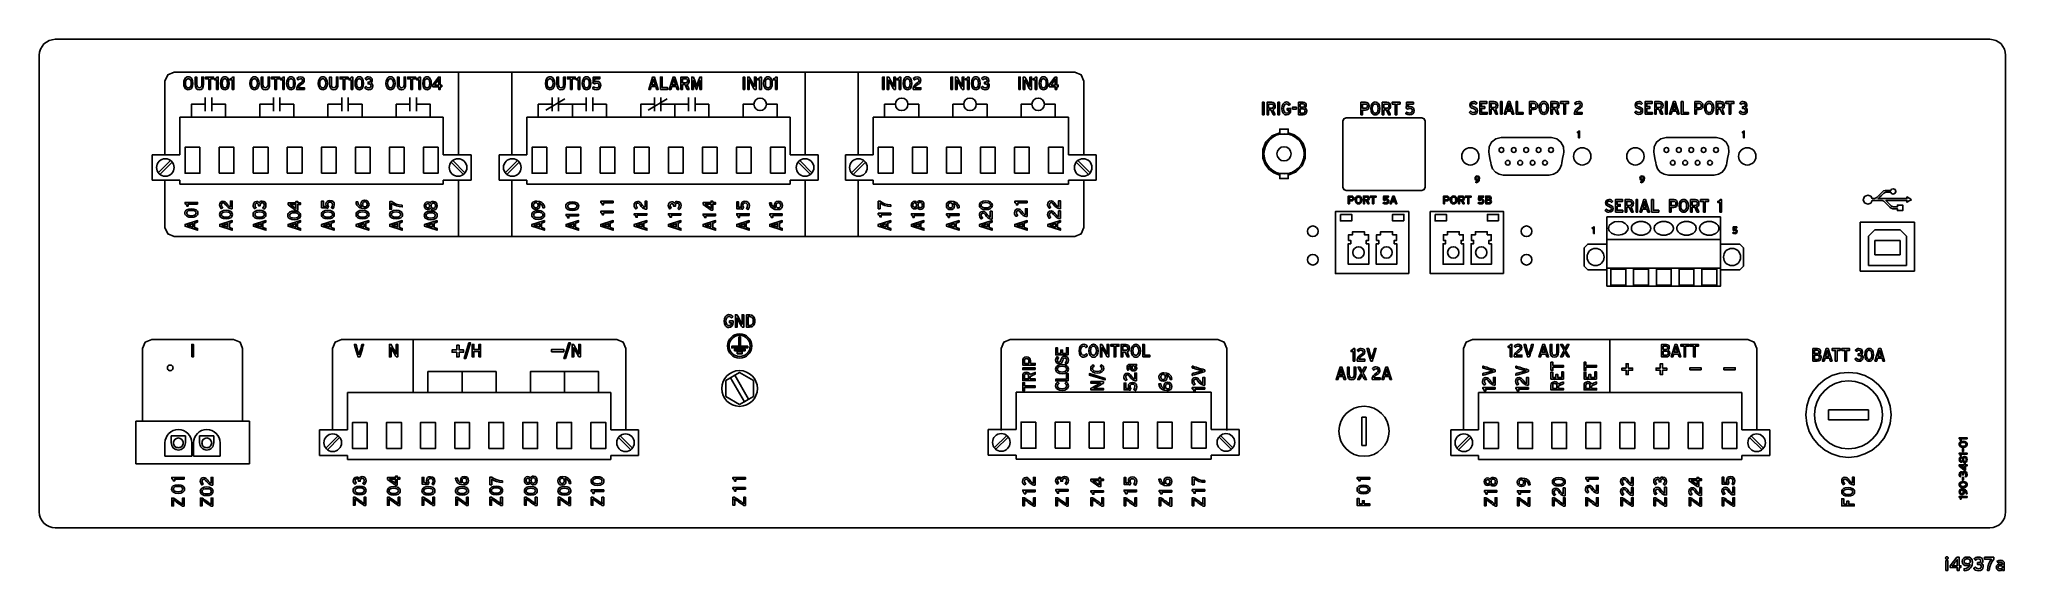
# Model space of a CAD drawing. Extents: x 0.2 to 17.5, y 0.2 to 4.9.
import ezdxf

# ---------------------------------------------------------------- set-up
doc = ezdxf.new("R2010")
doc.units = 0
doc.header["$MEASUREMENT"] = 0
doc.layers.get('0').update_dxf_attribs({"linetype": 'CONTINUOUS'})
doc.layers.add('DWG', color=7, linetype='CONTINUOUS')

msp = doc.modelspace()

# ---------------------------------------------------------------- linework, layer by layer
at = {"color": 7}
for p, q in [((0.348, 4.874), (0.327, 4.874)), ((0.408, 4.874), (0.348, 4.874)), ((0.408, 4.874), (17.257, 4.874)), ((17.257, 4.874), (17.317, 4.874)), ((17.317, 4.874), (17.337, 4.874)), ((0.187, 0.719), (0.187, 4.734)), ((17.477, 0.719), (17.477, 4.734)), ((3.873, 3.859), (3.873, 4.586)), ((4.342, 3.859), (4.342, 4.586)), ((6.922, 3.859), (6.922, 4.586)), ((7.387, 3.859), (7.387, 4.586)), ((1.646, 4.242), (1.646, 4.362)), ((1.703, 4.362), (1.703, 4.242)), ((2.246, 4.242), (2.246, 4.362)), ((2.303, 4.362), (2.303, 4.242)), ((2.846, 4.242), (2.846, 4.362)), ((2.903, 4.362), (2.903, 4.242)), ((3.446, 4.242), (3.446, 4.362)), ((3.503, 4.362), (3.503, 4.242)), ((4.808, 4.351), (4.641, 4.251)), ((4.696, 4.242), (4.696, 4.362)), ((4.753, 4.362), (4.753, 4.242)), ((4.996, 4.242), (4.996, 4.362)), ((5.053, 4.362), (5.053, 4.242)), ((5.708, 4.351), (5.541, 4.251)), ((5.596, 4.242), (5.596, 4.362)), ((5.653, 4.362), (5.653, 4.242)), ((5.896, 4.242), (5.896, 4.362)), ((5.953, 4.362), (5.953, 4.242)), ((3.739, 4.189), (1.424, 4.189)), ((1.424, 3.859), (1.424, 4.189)), ((3.739, 3.859), (3.739, 4.189)), ((6.79, 4.189), (4.475, 4.189)), ((4.475, 3.859), (4.475, 4.189)), ((4.874, 4.303), (4.753, 4.303)), ((5.775, 4.303), (5.653, 4.303)), ((6.79, 3.859), (6.79, 4.189)), ((9.236, 4.189), (7.52, 4.189)), ((7.52, 3.859), (7.52, 4.189)), ((9.236, 3.859), (9.236, 4.189)), ((11.169, 4.041), (11.094, 4.041)), ((1.18, 3.859), (1.18, 3.635)), ((1.424, 3.859), (1.18, 3.859)), ((1.233, 3.7), (1.342, 3.808)), ((3.739, 3.859), (3.984, 3.859)), ((3.93, 3.7), (3.822, 3.808)), ((3.984, 3.859), (3.984, 3.635)), ((4.231, 3.859), (4.231, 3.635)), ((4.475, 3.859), (4.231, 3.859)), ((4.284, 3.7), (4.393, 3.808)), ((6.79, 3.859), (7.035, 3.859)), ((6.981, 3.7), (6.873, 3.808)), ((7.035, 3.859), (7.035, 3.635)), ((7.275, 3.859), (7.275, 3.635)), ((7.52, 3.859), (7.275, 3.859)), ((7.328, 3.7), (7.437, 3.808)), ((9.236, 3.859), (9.48, 3.859)), ((9.427, 3.7), (9.318, 3.808)), ((9.48, 3.859), (9.48, 3.635)), ((1.424, 3.635), (1.18, 3.635)), ((1.247, 3.686), (1.356, 3.794)), ((1.424, 3.6), (1.424, 3.635)), ((3.739, 3.6), (3.739, 3.635)), ((3.739, 3.635), (3.984, 3.635)), ((3.916, 3.686), (3.808, 3.794)), ((3.873, 3.635), (3.873, 3.139)), ((4.475, 3.635), (4.231, 3.635)), ((4.299, 3.686), (4.407, 3.794)), ((4.342, 3.635), (4.342, 3.139)), ((4.475, 3.6), (4.475, 3.635)), ((6.79, 3.6), (6.79, 3.635)), ((6.79, 3.635), (7.035, 3.635)), ((6.967, 3.686), (6.859, 3.794)), ((6.922, 3.635), (6.922, 3.139)), ((7.52, 3.635), (7.275, 3.635)), ((7.343, 3.686), (7.451, 3.794)), ((7.387, 3.635), (7.387, 3.139)), ((7.52, 3.6), (7.52, 3.635)), ((9.236, 3.6), (9.236, 3.635)), ((9.236, 3.635), (9.48, 3.635)), ((9.413, 3.686), (9.304, 3.794)), ((11.094, 3.694), (11.169, 3.694)), ((11.094, 3.694), (11.169, 3.694)), ((1.424, 3.6), (3.739, 3.6)), ((4.475, 3.6), (6.79, 3.6)), ((7.52, 3.6), (9.236, 3.6)), ((13.971, 3.113), (14.971, 3.113)), ((16.199, 3.267), (16.199, 2.836)), ((16.676, 3.267), (16.199, 3.267)), ((16.327, 3.199), (16.27, 3.142)), ((16.27, 3.142), (16.27, 2.884)), ((16.548, 3.199), (16.327, 3.199)), ((16.605, 3.142), (16.548, 3.199)), ((16.605, 2.884), (16.605, 3.142)), ((16.676, 2.836), (16.676, 3.267)), ((13.971, 3.073), (13.971, 2.848)), ((14.971, 3.073), (14.971, 2.848)), ((16.327, 3.104), (16.327, 2.979)), ((16.548, 3.104), (16.327, 3.104)), ((16.327, 2.979), (16.548, 2.979)), ((16.548, 2.979), (16.548, 3.104)), ((13.971, 2.862), (14.971, 2.862)), ((14.136, 2.852), (14.006, 2.852)), ((14.006, 2.852), (14.006, 2.711)), ((14.136, 2.711), (14.136, 2.852)), ((14.336, 2.852), (14.206, 2.852)), ((14.206, 2.852), (14.206, 2.711)), ((14.336, 2.711), (14.336, 2.852)), ((14.536, 2.852), (14.406, 2.852)), ((14.406, 2.852), (14.406, 2.711)), ((14.536, 2.711), (14.536, 2.852)), ((14.736, 2.852), (14.606, 2.852)), ((14.606, 2.852), (14.606, 2.711)), ((14.736, 2.711), (14.736, 2.852)), ((14.936, 2.852), (14.806, 2.852)), ((14.806, 2.852), (14.806, 2.711)), ((14.936, 2.711), (14.936, 2.852)), ((16.199, 2.836), (16.676, 2.836)), ((16.27, 2.884), (16.605, 2.884)), ((14.006, 2.711), (14.136, 2.711)), ((14.206, 2.711), (14.336, 2.711)), ((14.406, 2.711), (14.536, 2.711)), ((14.606, 2.711), (14.736, 2.711)), ((14.806, 2.711), (14.936, 2.711)), ((3.474, 1.769), (3.474, 2.235)), ((13.996, 1.769), (13.996, 2.235)), ((3.904, 1.952), (3.904, 1.769)), ((4.805, 1.952), (4.805, 1.769)), ((5.212, 1.769), (2.897, 1.769)), ((2.897, 1.439), (2.897, 1.769)), ((5.212, 1.439), (5.212, 1.769)), ((10.491, 1.772), (8.775, 1.772)), ((8.775, 1.442), (8.775, 1.772)), ((10.491, 1.442), (10.491, 1.772)), ((15.158, 1.769), (12.843, 1.769)), ((12.843, 1.439), (12.843, 1.769)), ((15.158, 1.439), (15.158, 1.769)), ((15.92, 1.615), (16.27, 1.615)), ((15.92, 1.529), (15.92, 1.615)), ((16.27, 1.615), (16.27, 1.529)), ((2.035, 1.516), (1.035, 1.516)), ((1.035, 1.516), (1.035, 1.141)), ((1.347, 1.388), (1.472, 1.388)), ((1.347, 1.325), (1.347, 1.388)), ((1.472, 1.388), (1.472, 1.325)), ((1.597, 1.325), (1.597, 1.388)), ((1.597, 1.388), (1.722, 1.388)), ((1.722, 1.388), (1.722, 1.325)), ((2.035, 1.141), (2.035, 1.516)), ((2.652, 1.439), (2.652, 1.215)), ((2.897, 1.439), (2.652, 1.439)), ((2.706, 1.28), (2.814, 1.389)), ((5.212, 1.439), (5.456, 1.439)), ((5.403, 1.28), (5.294, 1.389)), ((5.456, 1.439), (5.456, 1.215)), ((8.531, 1.442), (8.531, 1.218)), ((8.775, 1.442), (8.531, 1.442)), ((8.584, 1.283), (8.693, 1.391)), ((10.491, 1.442), (10.736, 1.442)), ((10.683, 1.283), (10.574, 1.391)), ((10.736, 1.442), (10.736, 1.218)), ((11.815, 1.303), (11.815, 1.553)), ((11.815, 1.553), (11.855, 1.553)), ((11.855, 1.553), (11.855, 1.303)), ((12.598, 1.439), (12.598, 1.215)), ((12.843, 1.439), (12.598, 1.439)), ((12.652, 1.28), (12.76, 1.389)), ((15.158, 1.439), (15.402, 1.439)), ((15.349, 1.28), (15.24, 1.389)), ((15.402, 1.439), (15.402, 1.215)), ((16.27, 1.529), (15.92, 1.529)), ((1.292, 1.208), (1.292, 1.325)), ((1.527, 1.325), (1.527, 1.208)), ((1.542, 1.208), (1.542, 1.325)), ((1.777, 1.325), (1.777, 1.208)), ((2.897, 1.215), (2.652, 1.215)), ((2.72, 1.266), (2.828, 1.374)), ((2.897, 1.181), (2.897, 1.215)), ((5.212, 1.181), (5.212, 1.215)), ((5.212, 1.215), (5.456, 1.215)), ((5.388, 1.266), (5.28, 1.374)), ((8.775, 1.218), (8.531, 1.218)), ((8.598, 1.269), (8.707, 1.377)), ((8.775, 1.183), (8.775, 1.218)), ((10.491, 1.183), (10.491, 1.218)), ((10.491, 1.218), (10.736, 1.218)), ((10.668, 1.269), (10.56, 1.377)), ((11.855, 1.303), (11.815, 1.303)), ((12.843, 1.215), (12.598, 1.215)), ((12.666, 1.266), (12.774, 1.374)), ((12.843, 1.181), (12.843, 1.215)), ((15.158, 1.181), (15.158, 1.215)), ((15.158, 1.215), (15.402, 1.215)), ((15.335, 1.266), (15.226, 1.374)), ((1.035, 1.141), (2.035, 1.141)), ((1.527, 1.208), (1.292, 1.208)), ((1.777, 1.208), (1.542, 1.208)), ((2.897, 1.181), (5.212, 1.181)), ((8.775, 1.183), (10.491, 1.183)), ((12.843, 1.181), (15.158, 1.181)), ((0.327, 0.579), (0.348, 0.579)), ((0.408, 0.579), (0.348, 0.579)), ((17.257, 0.579), (0.408, 0.579)), ((17.317, 0.579), (17.257, 0.579)), ((17.317, 0.579), (17.337, 0.579))]:
    msp.add_line(p, q, dxfattribs=at)
for points in [[(0.327, 4.874), (0.299, 4.871), (0.273, 4.863), (0.249, 4.85), (0.228, 4.833), (0.211, 4.812), (0.198, 4.788), (0.19, 4.762), (0.187, 4.734), (0.187, 4.734)], [(17.477, 4.734), (17.474, 4.762), (17.466, 4.788), (17.453, 4.812), (17.436, 4.833), (17.416, 4.85), (17.392, 4.863), (17.366, 4.871), (17.337, 4.874), (17.337, 4.874)], [(9.372, 3.859), (9.372, 4.506), (9.349, 4.563), (9.292, 4.586), (9.203, 4.586), (8.952, 4.586), (8.055, 4.586), (6.786, 4.586), (5.332, 4.586), (3.878, 4.586), (2.61, 4.586), (1.713, 4.586), (1.461, 4.586), (1.372, 4.586), (1.316, 4.563), (1.292, 4.506), (1.292, 3.859)], [(1.497, 4.431), (1.489, 4.432), (1.481, 4.435), (1.474, 4.44), (1.468, 4.447), (1.46, 4.465), (1.457, 4.487), (1.46, 4.51), (1.468, 4.528), (1.474, 4.535), (1.481, 4.54), (1.489, 4.543), (1.497, 4.544), (1.506, 4.543), (1.514, 4.54), (1.521, 4.535), (1.527, 4.528), (1.535, 4.51), (1.538, 4.487), (1.535, 4.465), (1.527, 4.447), (1.521, 4.44), (1.514, 4.435), (1.506, 4.432), (1.497, 4.431)], [(1.497, 4.431), (1.488, 4.432), (1.48, 4.435), (1.473, 4.44), (1.468, 4.447), (1.459, 4.465), (1.457, 4.487), (1.459, 4.51), (1.468, 4.528), (1.473, 4.535), (1.48, 4.54), (1.488, 4.543), (1.497, 4.544), (1.506, 4.543), (1.514, 4.54), (1.521, 4.535), (1.527, 4.528), (1.535, 4.51), (1.538, 4.487), (1.535, 4.465), (1.527, 4.447), (1.521, 4.44), (1.514, 4.435), (1.506, 4.432), (1.497, 4.431)], [(1.497, 4.528), (1.491, 4.527), (1.486, 4.525), (1.482, 4.522), (1.478, 4.517), (1.473, 4.504), (1.471, 4.487), (1.473, 4.471), (1.478, 4.458), (1.482, 4.453), (1.486, 4.45), (1.491, 4.448), (1.497, 4.447), (1.503, 4.448), (1.509, 4.45), (1.513, 4.453), (1.517, 4.458), (1.522, 4.471), (1.524, 4.487), (1.522, 4.504), (1.517, 4.517), (1.513, 4.522), (1.509, 4.525), (1.503, 4.527), (1.497, 4.528)], [(1.497, 4.528), (1.491, 4.527), (1.486, 4.525), (1.482, 4.522), (1.478, 4.517), (1.473, 4.504), (1.471, 4.487), (1.473, 4.471), (1.478, 4.458), (1.482, 4.453), (1.486, 4.45), (1.491, 4.448), (1.497, 4.447), (1.503, 4.448), (1.508, 4.45), (1.513, 4.453), (1.517, 4.458), (1.522, 4.471), (1.523, 4.487), (1.522, 4.504), (1.517, 4.517), (1.513, 4.522), (1.508, 4.525), (1.503, 4.527), (1.497, 4.528)], [(1.594, 4.431), (1.578, 4.434), (1.567, 4.443), (1.56, 4.458), (1.558, 4.479), (1.558, 4.481), (1.558, 4.489), (1.558, 4.51), (1.558, 4.532), (1.558, 4.54), (1.558, 4.542), (1.56, 4.542), (1.565, 4.542), (1.57, 4.542), (1.572, 4.542), (1.572, 4.54), (1.572, 4.532), (1.572, 4.511), (1.572, 4.489), (1.572, 4.482), (1.572, 4.479), (1.574, 4.465), (1.578, 4.455), (1.585, 4.449), (1.594, 4.447), (1.604, 4.449), (1.611, 4.455), (1.615, 4.465), (1.617, 4.478), (1.617, 4.481), (1.617, 4.488), (1.617, 4.51), (1.617, 4.532), (1.617, 4.54), (1.617, 4.542), (1.619, 4.542), (1.624, 4.542), (1.629, 4.542), (1.631, 4.542), (1.631, 4.54), (1.631, 4.532), (1.631, 4.51), (1.631, 4.488), (1.631, 4.481), (1.631, 4.478), (1.629, 4.458), (1.621, 4.443), (1.61, 4.434), (1.594, 4.431)], [(1.594, 4.431), (1.578, 4.434), (1.567, 4.443), (1.56, 4.458), (1.558, 4.479), (1.558, 4.481), (1.558, 4.489), (1.558, 4.51), (1.558, 4.532), (1.558, 4.54), (1.558, 4.542), (1.56, 4.542), (1.565, 4.542), (1.57, 4.542), (1.572, 4.542), (1.572, 4.54), (1.572, 4.532), (1.572, 4.511), (1.572, 4.489), (1.572, 4.482), (1.572, 4.479), (1.574, 4.465), (1.578, 4.455), (1.585, 4.449), (1.594, 4.447), (1.604, 4.449), (1.611, 4.455), (1.615, 4.465), (1.616, 4.478), (1.616, 4.481), (1.616, 4.488), (1.616, 4.51), (1.616, 4.532), (1.616, 4.54), (1.616, 4.542), (1.619, 4.542), (1.624, 4.542), (1.629, 4.542), (1.631, 4.542), (1.631, 4.54), (1.631, 4.532), (1.631, 4.51), (1.631, 4.488), (1.631, 4.481), (1.631, 4.478), (1.628, 4.458), (1.621, 4.443), (1.61, 4.434), (1.594, 4.431)], [(1.746, 4.433), (1.746, 4.436), (1.746, 4.446), (1.746, 4.459), (1.746, 4.475), (1.746, 4.49), (1.746, 4.503), (1.746, 4.513), (1.746, 4.517), (1.743, 4.517), (1.737, 4.517), (1.731, 4.517), (1.729, 4.517), (1.729, 4.518), (1.729, 4.522), (1.729, 4.526), (1.729, 4.528), (1.742, 4.532), (1.746, 4.536), (1.749, 4.542), (1.75, 4.542), (1.754, 4.542), (1.758, 4.542), (1.76, 4.542), (1.76, 4.541), (1.76, 4.538), (1.76, 4.525), (1.76, 4.508), (1.76, 4.487), (1.76, 4.467), (1.76, 4.45), (1.76, 4.437), (1.76, 4.434), (1.76, 4.433), (1.758, 4.433), (1.753, 4.433), (1.748, 4.433), (1.746, 4.433)], [(1.746, 4.433), (1.746, 4.436), (1.746, 4.446), (1.746, 4.459), (1.746, 4.475), (1.746, 4.49), (1.746, 4.503), (1.746, 4.513), (1.746, 4.517), (1.743, 4.517), (1.737, 4.517), (1.731, 4.517), (1.729, 4.517), (1.729, 4.518), (1.729, 4.522), (1.729, 4.526), (1.729, 4.528), (1.742, 4.532), (1.746, 4.536), (1.748, 4.542), (1.75, 4.542), (1.754, 4.542), (1.758, 4.542), (1.76, 4.542), (1.76, 4.541), (1.76, 4.538), (1.76, 4.525), (1.76, 4.508), (1.76, 4.487), (1.76, 4.467), (1.76, 4.45), (1.76, 4.437), (1.76, 4.434), (1.76, 4.433), (1.758, 4.433), (1.753, 4.433), (1.748, 4.433), (1.746, 4.433)], [(1.819, 4.431), (1.81, 4.432), (1.802, 4.435), (1.796, 4.44), (1.79, 4.447), (1.783, 4.464), (1.781, 4.487), (1.783, 4.51), (1.79, 4.528), (1.796, 4.535), (1.802, 4.54), (1.81, 4.543), (1.819, 4.544), (1.827, 4.543), (1.835, 4.54), (1.842, 4.535), (1.847, 4.528), (1.854, 4.51), (1.856, 4.487), (1.854, 4.465), (1.847, 4.447), (1.841, 4.44), (1.835, 4.435), (1.827, 4.432), (1.819, 4.431)], [(1.818, 4.431), (1.81, 4.432), (1.802, 4.435), (1.795, 4.44), (1.79, 4.447), (1.783, 4.464), (1.781, 4.487), (1.783, 4.51), (1.79, 4.528), (1.796, 4.535), (1.802, 4.54), (1.81, 4.543), (1.819, 4.544), (1.827, 4.543), (1.835, 4.54), (1.841, 4.535), (1.847, 4.528), (1.854, 4.51), (1.856, 4.487), (1.854, 4.465), (1.847, 4.447), (1.841, 4.44), (1.835, 4.435), (1.827, 4.432), (1.818, 4.431)], [(1.819, 4.528), (1.813, 4.527), (1.808, 4.525), (1.804, 4.521), (1.801, 4.517), (1.797, 4.504), (1.795, 4.487), (1.797, 4.471), (1.801, 4.458), (1.804, 4.454), (1.808, 4.45), (1.813, 4.448), (1.819, 4.447), (1.825, 4.448), (1.829, 4.45), (1.833, 4.453), (1.837, 4.458), (1.841, 4.471), (1.842, 4.487), (1.841, 4.504), (1.837, 4.516), (1.833, 4.521), (1.829, 4.525), (1.824, 4.527), (1.819, 4.528)], [(1.818, 4.528), (1.813, 4.527), (1.808, 4.525), (1.804, 4.521), (1.8, 4.517), (1.796, 4.504), (1.795, 4.487), (1.796, 4.471), (1.801, 4.458), (1.804, 4.454), (1.808, 4.45), (1.813, 4.448), (1.819, 4.447), (1.824, 4.448), (1.829, 4.45), (1.833, 4.453), (1.836, 4.458), (1.84, 4.471), (1.842, 4.487), (1.84, 4.504), (1.836, 4.516), (1.833, 4.521), (1.829, 4.525), (1.824, 4.527), (1.818, 4.528)], [(1.883, 4.433), (1.883, 4.436), (1.883, 4.446), (1.883, 4.459), (1.883, 4.475), (1.883, 4.49), (1.883, 4.503), (1.883, 4.513), (1.883, 4.517), (1.881, 4.517), (1.875, 4.517), (1.869, 4.517), (1.866, 4.517), (1.866, 4.518), (1.866, 4.522), (1.866, 4.526), (1.866, 4.528), (1.879, 4.532), (1.884, 4.536), (1.886, 4.542), (1.888, 4.542), (1.892, 4.542), (1.896, 4.542), (1.898, 4.542), (1.898, 4.541), (1.898, 4.538), (1.898, 4.525), (1.898, 4.508), (1.898, 4.487), (1.898, 4.467), (1.898, 4.45), (1.898, 4.437), (1.898, 4.434), (1.898, 4.433), (1.896, 4.433), (1.891, 4.433), (1.886, 4.433), (1.883, 4.433)], [(1.884, 4.433), (1.884, 4.436), (1.884, 4.446), (1.884, 4.459), (1.884, 4.475), (1.884, 4.49), (1.884, 4.503), (1.884, 4.513), (1.884, 4.517), (1.881, 4.517), (1.875, 4.517), (1.869, 4.517), (1.867, 4.517), (1.867, 4.518), (1.867, 4.522), (1.867, 4.526), (1.867, 4.528), (1.88, 4.532), (1.884, 4.536), (1.886, 4.542), (1.888, 4.542), (1.892, 4.542), (1.896, 4.542), (1.898, 4.542), (1.898, 4.541), (1.898, 4.538), (1.898, 4.525), (1.898, 4.508), (1.898, 4.487), (1.898, 4.467), (1.898, 4.45), (1.898, 4.437), (1.898, 4.434), (1.898, 4.433), (1.896, 4.433), (1.891, 4.433), (1.886, 4.433), (1.884, 4.433)], [(2.078, 4.431), (2.07, 4.432), (2.062, 4.435), (2.055, 4.44), (2.049, 4.447), (2.041, 4.465), (2.038, 4.487), (2.041, 4.51), (2.049, 4.528), (2.055, 4.535), (2.062, 4.54), (2.07, 4.543), (2.078, 4.544), (2.087, 4.543), (2.095, 4.54), (2.102, 4.535), (2.108, 4.528), (2.116, 4.51), (2.119, 4.487), (2.116, 4.465), (2.108, 4.447), (2.102, 4.44), (2.095, 4.435), (2.087, 4.432), (2.078, 4.431)], [(2.078, 4.528), (2.072, 4.527), (2.067, 4.525), (2.063, 4.522), (2.059, 4.517), (2.054, 4.504), (2.052, 4.487), (2.054, 4.471), (2.059, 4.458), (2.063, 4.453), (2.067, 4.45), (2.072, 4.448), (2.078, 4.447), (2.084, 4.448), (2.09, 4.45), (2.094, 4.453), (2.098, 4.458), (2.103, 4.471), (2.105, 4.487), (2.103, 4.504), (2.098, 4.517), (2.094, 4.522), (2.09, 4.525), (2.084, 4.527), (2.078, 4.528)], [(2.175, 4.431), (2.159, 4.434), (2.148, 4.443), (2.141, 4.458), (2.139, 4.479), (2.139, 4.481), (2.139, 4.489), (2.139, 4.51), (2.139, 4.532), (2.139, 4.54), (2.139, 4.542), (2.141, 4.542), (2.146, 4.542), (2.151, 4.542), (2.153, 4.542), (2.153, 4.54), (2.153, 4.532), (2.153, 4.511), (2.153, 4.489), (2.153, 4.482), (2.153, 4.479), (2.155, 4.465), (2.159, 4.455), (2.166, 4.449), (2.175, 4.447), (2.185, 4.449), (2.192, 4.455), (2.196, 4.465), (2.198, 4.478), (2.198, 4.481), (2.198, 4.488), (2.198, 4.51), (2.198, 4.532), (2.198, 4.54), (2.198, 4.542), (2.2, 4.542), (2.205, 4.542), (2.21, 4.542), (2.212, 4.542), (2.212, 4.54), (2.212, 4.532), (2.212, 4.51), (2.212, 4.488), (2.212, 4.481), (2.212, 4.478), (2.21, 4.458), (2.203, 4.443), (2.191, 4.434), (2.175, 4.431)], [(2.327, 4.433), (2.327, 4.436), (2.327, 4.446), (2.327, 4.459), (2.327, 4.475), (2.327, 4.49), (2.327, 4.503), (2.327, 4.513), (2.327, 4.517), (2.324, 4.517), (2.318, 4.517), (2.312, 4.517), (2.31, 4.517), (2.31, 4.518), (2.31, 4.522), (2.31, 4.526), (2.31, 4.528), (2.323, 4.532), (2.327, 4.536), (2.33, 4.542), (2.331, 4.542), (2.335, 4.542), (2.339, 4.542), (2.341, 4.542), (2.341, 4.541), (2.341, 4.538), (2.341, 4.525), (2.341, 4.508), (2.341, 4.487), (2.341, 4.467), (2.341, 4.45), (2.341, 4.437), (2.341, 4.434), (2.341, 4.433), (2.339, 4.433), (2.334, 4.433), (2.329, 4.433), (2.327, 4.433)], [(2.4, 4.431), (2.391, 4.432), (2.383, 4.435), (2.377, 4.44), (2.371, 4.447), (2.364, 4.464), (2.362, 4.487), (2.364, 4.51), (2.371, 4.528), (2.377, 4.535), (2.383, 4.54), (2.391, 4.543), (2.4, 4.544), (2.408, 4.543), (2.416, 4.54), (2.423, 4.535), (2.428, 4.528), (2.435, 4.51), (2.438, 4.487), (2.435, 4.465), (2.428, 4.447), (2.422, 4.44), (2.416, 4.435), (2.408, 4.432), (2.4, 4.431)], [(2.4, 4.528), (2.394, 4.527), (2.389, 4.525), (2.385, 4.521), (2.382, 4.517), (2.378, 4.504), (2.376, 4.487), (2.378, 4.471), (2.382, 4.458), (2.385, 4.454), (2.389, 4.45), (2.394, 4.448), (2.4, 4.447), (2.406, 4.448), (2.41, 4.45), (2.414, 4.453), (2.418, 4.458), (2.422, 4.471), (2.423, 4.487), (2.422, 4.504), (2.418, 4.516), (2.414, 4.521), (2.41, 4.525), (2.405, 4.527), (2.4, 4.528)], [(2.449, 4.433), (2.45, 4.444), (2.453, 4.454), (2.461, 4.469), (2.473, 4.482), (2.486, 4.492), (2.494, 4.498), (2.499, 4.503), (2.502, 4.513), (2.501, 4.519), (2.498, 4.524), (2.492, 4.527), (2.484, 4.528), (2.472, 4.525), (2.461, 4.517), (2.459, 4.519), (2.456, 4.523), (2.453, 4.527), (2.452, 4.529), (2.467, 4.54), (2.484, 4.544), (2.498, 4.542), (2.508, 4.537), (2.515, 4.527), (2.517, 4.514), (2.516, 4.503), (2.511, 4.494), (2.504, 4.487), (2.493, 4.479), (2.482, 4.47), (2.474, 4.463), (2.47, 4.456), (2.467, 4.448), (2.469, 4.448), (2.475, 4.448), (2.493, 4.448), (2.51, 4.448), (2.516, 4.448), (2.518, 4.448), (2.518, 4.446), (2.518, 4.44), (2.518, 4.435), (2.518, 4.433), (2.515, 4.433), (2.507, 4.433), (2.484, 4.433), (2.46, 4.433), (2.452, 4.433), (2.449, 4.433)], [(2.68, 4.431), (2.671, 4.432), (2.663, 4.435), (2.656, 4.44), (2.65, 4.447), (2.642, 4.465), (2.639, 4.487), (2.642, 4.51), (2.65, 4.528), (2.656, 4.535), (2.663, 4.54), (2.671, 4.543), (2.68, 4.544), (2.689, 4.543), (2.697, 4.54), (2.704, 4.535), (2.709, 4.528), (2.718, 4.51), (2.72, 4.487), (2.718, 4.465), (2.709, 4.447), (2.704, 4.44), (2.697, 4.435), (2.689, 4.432), (2.68, 4.431)], [(2.68, 4.528), (2.674, 4.527), (2.668, 4.525), (2.664, 4.522), (2.66, 4.517), (2.655, 4.504), (2.654, 4.487), (2.655, 4.471), (2.66, 4.458), (2.664, 4.453), (2.668, 4.45), (2.674, 4.448), (2.68, 4.447), (2.686, 4.448), (2.691, 4.45), (2.695, 4.453), (2.699, 4.458), (2.704, 4.471), (2.706, 4.487), (2.704, 4.504), (2.699, 4.517), (2.695, 4.522), (2.691, 4.525), (2.686, 4.527), (2.68, 4.528)], [(2.776, 4.431), (2.761, 4.434), (2.749, 4.443), (2.742, 4.458), (2.74, 4.479), (2.74, 4.481), (2.74, 4.489), (2.74, 4.51), (2.74, 4.532), (2.74, 4.54), (2.74, 4.542), (2.742, 4.542), (2.747, 4.542), (2.752, 4.542), (2.755, 4.542), (2.755, 4.54), (2.755, 4.532), (2.755, 4.511), (2.755, 4.489), (2.755, 4.482), (2.755, 4.479), (2.756, 4.465), (2.76, 4.455), (2.767, 4.449), (2.777, 4.447), (2.786, 4.449), (2.793, 4.455), (2.797, 4.465), (2.799, 4.478), (2.799, 4.481), (2.799, 4.488), (2.799, 4.51), (2.799, 4.532), (2.799, 4.54), (2.799, 4.542), (2.801, 4.542), (2.806, 4.542), (2.811, 4.542), (2.813, 4.542), (2.813, 4.54), (2.813, 4.532), (2.813, 4.51), (2.813, 4.488), (2.813, 4.481), (2.813, 4.478), (2.811, 4.458), (2.804, 4.443), (2.792, 4.434), (2.776, 4.431)], [(2.928, 4.433), (2.928, 4.436), (2.928, 4.446), (2.928, 4.459), (2.928, 4.475), (2.928, 4.49), (2.928, 4.503), (2.928, 4.513), (2.928, 4.517), (2.925, 4.517), (2.92, 4.517), (2.914, 4.517), (2.911, 4.517), (2.911, 4.518), (2.911, 4.522), (2.911, 4.526), (2.911, 4.528), (2.924, 4.532), (2.928, 4.536), (2.931, 4.542), (2.933, 4.542), (2.937, 4.542), (2.941, 4.542), (2.943, 4.542), (2.943, 4.541), (2.943, 4.538), (2.943, 4.525), (2.943, 4.508), (2.943, 4.487), (2.943, 4.467), (2.943, 4.45), (2.943, 4.437), (2.943, 4.434), (2.943, 4.433), (2.94, 4.433), (2.935, 4.433), (2.93, 4.433), (2.928, 4.433)], [(3.001, 4.431), (2.992, 4.432), (2.984, 4.435), (2.978, 4.44), (2.972, 4.447), (2.965, 4.464), (2.963, 4.487), (2.965, 4.51), (2.973, 4.528), (2.978, 4.535), (2.985, 4.54), (2.992, 4.543), (3.001, 4.544), (3.01, 4.543), (3.017, 4.54), (3.024, 4.535), (3.029, 4.528), (3.036, 4.51), (3.039, 4.487), (3.036, 4.465), (3.029, 4.447), (3.024, 4.44), (3.017, 4.435), (3.01, 4.432), (3.001, 4.431)], [(3.001, 4.528), (2.995, 4.527), (2.99, 4.525), (2.986, 4.521), (2.983, 4.517), (2.979, 4.504), (2.977, 4.487), (2.979, 4.471), (2.983, 4.458), (2.986, 4.454), (2.99, 4.45), (2.995, 4.448), (3.001, 4.447), (3.007, 4.448), (3.012, 4.45), (3.016, 4.453), (3.019, 4.458), (3.023, 4.471), (3.024, 4.487), (3.023, 4.504), (3.019, 4.516), (3.016, 4.521), (3.012, 4.525), (3.007, 4.527), (3.001, 4.528)], [(3.083, 4.431), (3.073, 4.432), (3.063, 4.436), (3.055, 4.441), (3.049, 4.449), (3.05, 4.451), (3.054, 4.454), (3.058, 4.458), (3.06, 4.46), (3.07, 4.45), (3.083, 4.447), (3.093, 4.448), (3.1, 4.452), (3.103, 4.458), (3.104, 4.465), (3.103, 4.473), (3.099, 4.478), (3.094, 4.481), (3.087, 4.482), (3.078, 4.482), (3.078, 4.484), (3.078, 4.49), (3.078, 4.495), (3.078, 4.498), (3.087, 4.498), (3.093, 4.499), (3.097, 4.502), (3.099, 4.507), (3.1, 4.513), (3.099, 4.518), (3.097, 4.523), (3.091, 4.526), (3.082, 4.528), (3.072, 4.525), (3.063, 4.518), (3.062, 4.519), (3.058, 4.523), (3.054, 4.527), (3.052, 4.529), (3.066, 4.54), (3.074, 4.543), (3.082, 4.544), (3.095, 4.542), (3.106, 4.536), (3.113, 4.527), (3.115, 4.514), (3.114, 4.506), (3.112, 4.499), (3.104, 4.49), (3.11, 4.487), (3.115, 4.482), (3.118, 4.474), (3.119, 4.465), (3.117, 4.45), (3.11, 4.44), (3.098, 4.433), (3.083, 4.431)], [(3.275, 4.431), (3.266, 4.432), (3.258, 4.435), (3.251, 4.44), (3.245, 4.447), (3.237, 4.465), (3.234, 4.487), (3.237, 4.51), (3.245, 4.528), (3.251, 4.535), (3.258, 4.54), (3.266, 4.543), (3.275, 4.544), (3.284, 4.543), (3.292, 4.54), (3.299, 4.535), (3.305, 4.528), (3.313, 4.51), (3.316, 4.487), (3.313, 4.465), (3.305, 4.447), (3.299, 4.44), (3.292, 4.435), (3.284, 4.432), (3.275, 4.431)], [(3.275, 4.528), (3.269, 4.527), (3.264, 4.525), (3.259, 4.522), (3.256, 4.517), (3.251, 4.504), (3.249, 4.487), (3.251, 4.471), (3.256, 4.458), (3.259, 4.453), (3.264, 4.45), (3.269, 4.448), (3.275, 4.447), (3.281, 4.448), (3.286, 4.45), (3.291, 4.453), (3.294, 4.458), (3.299, 4.471), (3.301, 4.487), (3.299, 4.504), (3.294, 4.517), (3.291, 4.522), (3.286, 4.525), (3.281, 4.527), (3.275, 4.528)], [(3.372, 4.431), (3.363, 4.432), (3.356, 4.434), (3.345, 4.443), (3.338, 4.458), (3.336, 4.479), (3.336, 4.481), (3.336, 4.489), (3.336, 4.51), (3.336, 4.532), (3.336, 4.54), (3.336, 4.542), (3.338, 4.542), (3.343, 4.542), (3.348, 4.542), (3.35, 4.542), (3.35, 4.54), (3.35, 4.532), (3.35, 4.511), (3.35, 4.489), (3.35, 4.482), (3.35, 4.479), (3.351, 4.465), (3.356, 4.455), (3.362, 4.449), (3.372, 4.447), (3.382, 4.449), (3.389, 4.455), (3.393, 4.465), (3.394, 4.478), (3.394, 4.481), (3.394, 4.488), (3.394, 4.51), (3.394, 4.532), (3.394, 4.54), (3.394, 4.542), (3.396, 4.542), (3.401, 4.542), (3.406, 4.542), (3.408, 4.542), (3.408, 4.54), (3.408, 4.532), (3.408, 4.51), (3.408, 4.488), (3.408, 4.481), (3.408, 4.478), (3.406, 4.458), (3.399, 4.443), (3.388, 4.434), (3.372, 4.431)], [(3.523, 4.433), (3.523, 4.436), (3.523, 4.446), (3.523, 4.459), (3.523, 4.475), (3.523, 4.49), (3.523, 4.503), (3.523, 4.513), (3.523, 4.517), (3.521, 4.517), (3.515, 4.517), (3.509, 4.517), (3.506, 4.517), (3.506, 4.518), (3.506, 4.522), (3.506, 4.526), (3.506, 4.528), (3.519, 4.532), (3.524, 4.536), (3.526, 4.542), (3.528, 4.542), (3.532, 4.542), (3.536, 4.542), (3.538, 4.542), (3.538, 4.541), (3.538, 4.538), (3.538, 4.525), (3.538, 4.508), (3.538, 4.487), (3.538, 4.467), (3.538, 4.45), (3.538, 4.437), (3.538, 4.434), (3.538, 4.433), (3.536, 4.433), (3.531, 4.433), (3.526, 4.433), (3.523, 4.433)], [(3.596, 4.431), (3.587, 4.432), (3.58, 4.435), (3.573, 4.44), (3.568, 4.447), (3.561, 4.464), (3.558, 4.487), (3.561, 4.51), (3.568, 4.528), (3.573, 4.535), (3.58, 4.54), (3.588, 4.543), (3.596, 4.544), (3.605, 4.543), (3.613, 4.54), (3.619, 4.535), (3.624, 4.528), (3.632, 4.51), (3.634, 4.487), (3.632, 4.465), (3.624, 4.447), (3.619, 4.44), (3.612, 4.435), (3.605, 4.432), (3.596, 4.431)], [(3.596, 4.528), (3.59, 4.527), (3.585, 4.525), (3.581, 4.521), (3.578, 4.517), (3.574, 4.504), (3.573, 4.487), (3.574, 4.471), (3.578, 4.458), (3.581, 4.454), (3.586, 4.45), (3.59, 4.448), (3.596, 4.447), (3.602, 4.448), (3.607, 4.45), (3.611, 4.453), (3.614, 4.458), (3.618, 4.471), (3.62, 4.487), (3.618, 4.504), (3.614, 4.516), (3.611, 4.521), (3.607, 4.525), (3.602, 4.527), (3.596, 4.528)], [(3.691, 4.511), (3.69, 4.51), (3.688, 4.507), (3.682, 4.497), (3.675, 4.488), (3.673, 4.485), (3.672, 4.484), (3.668, 4.477), (3.663, 4.472), (3.667, 4.472), (3.671, 4.472), (3.679, 4.472), (3.68, 4.472), (3.682, 4.472), (3.689, 4.472), (3.696, 4.472), (3.698, 4.472), (3.699, 4.472), (3.699, 4.473), (3.699, 4.477), (3.699, 4.488), (3.699, 4.499), (3.699, 4.502), (3.699, 4.504), (3.699, 4.515), (3.7, 4.52), (3.7, 4.524), (3.696, 4.518), (3.691, 4.511)], [(4.678, 4.431), (4.669, 4.432), (4.661, 4.435), (4.654, 4.44), (4.648, 4.447), (4.64, 4.465), (4.637, 4.487), (4.64, 4.51), (4.648, 4.528), (4.654, 4.535), (4.661, 4.54), (4.669, 4.543), (4.678, 4.544), (4.687, 4.543), (4.695, 4.54), (4.702, 4.535), (4.708, 4.528), (4.716, 4.51), (4.719, 4.487), (4.716, 4.465), (4.708, 4.447), (4.702, 4.44), (4.695, 4.435), (4.687, 4.432), (4.678, 4.431)], [(4.678, 4.528), (4.672, 4.527), (4.667, 4.525), (4.662, 4.522), (4.659, 4.517), (4.654, 4.504), (4.652, 4.487), (4.654, 4.471), (4.659, 4.458), (4.662, 4.453), (4.667, 4.45), (4.672, 4.448), (4.678, 4.447), (4.684, 4.448), (4.689, 4.45), (4.693, 4.453), (4.697, 4.458), (4.702, 4.471), (4.704, 4.487), (4.702, 4.504), (4.697, 4.517), (4.693, 4.522), (4.689, 4.525), (4.684, 4.527), (4.678, 4.528)], [(4.774, 4.431), (4.759, 4.434), (4.748, 4.443), (4.741, 4.458), (4.738, 4.479), (4.738, 4.481), (4.738, 4.489), (4.738, 4.51), (4.738, 4.532), (4.738, 4.54), (4.738, 4.542), (4.741, 4.542), (4.746, 4.542), (4.751, 4.542), (4.753, 4.542), (4.753, 4.54), (4.753, 4.532), (4.753, 4.511), (4.753, 4.489), (4.753, 4.482), (4.753, 4.479), (4.754, 4.465), (4.758, 4.455), (4.765, 4.449), (4.775, 4.447), (4.785, 4.449), (4.792, 4.455), (4.796, 4.465), (4.797, 4.478), (4.797, 4.481), (4.797, 4.488), (4.797, 4.51), (4.797, 4.532), (4.797, 4.54), (4.797, 4.542), (4.799, 4.542), (4.804, 4.542), (4.809, 4.542), (4.811, 4.542), (4.811, 4.54), (4.811, 4.532), (4.811, 4.51), (4.811, 4.488), (4.811, 4.481), (4.811, 4.478), (4.809, 4.458), (4.802, 4.443), (4.79, 4.434), (4.774, 4.431)], [(4.926, 4.433), (4.926, 4.436), (4.926, 4.446), (4.926, 4.459), (4.926, 4.475), (4.926, 4.49), (4.926, 4.503), (4.926, 4.513), (4.926, 4.517), (4.924, 4.517), (4.918, 4.517), (4.912, 4.517), (4.909, 4.517), (4.909, 4.518), (4.909, 4.522), (4.909, 4.526), (4.909, 4.528), (4.922, 4.532), (4.927, 4.536), (4.929, 4.542), (4.931, 4.542), (4.935, 4.542), (4.939, 4.542), (4.941, 4.542), (4.941, 4.541), (4.941, 4.538), (4.941, 4.525), (4.941, 4.508), (4.941, 4.487), (4.941, 4.467), (4.941, 4.45), (4.941, 4.437), (4.941, 4.434), (4.941, 4.433), (4.938, 4.433), (4.933, 4.433), (4.928, 4.433), (4.926, 4.433)], [(4.999, 4.431), (4.99, 4.432), (4.982, 4.435), (4.976, 4.44), (4.971, 4.447), (4.964, 4.464), (4.961, 4.487), (4.964, 4.51), (4.971, 4.528), (4.976, 4.535), (4.983, 4.54), (4.99, 4.543), (4.999, 4.544), (5.008, 4.543), (5.016, 4.54), (5.022, 4.535), (5.027, 4.528), (5.035, 4.51), (5.037, 4.487), (5.034, 4.465), (5.027, 4.447), (5.022, 4.44), (5.015, 4.435), (5.008, 4.432), (4.999, 4.431)], [(4.999, 4.528), (4.993, 4.527), (4.988, 4.525), (4.984, 4.521), (4.981, 4.517), (4.977, 4.504), (4.976, 4.487), (4.977, 4.471), (4.981, 4.458), (4.984, 4.454), (4.988, 4.45), (4.993, 4.448), (4.999, 4.447), (5.005, 4.448), (5.01, 4.45), (5.014, 4.453), (5.017, 4.458), (5.021, 4.471), (5.022, 4.487), (5.021, 4.504), (5.017, 4.516), (5.014, 4.521), (5.01, 4.525), (5.005, 4.527), (4.999, 4.528)], [(5.085, 4.431), (5.068, 4.433), (5.052, 4.442), (5.053, 4.444), (5.055, 4.448), (5.058, 4.453), (5.059, 4.455), (5.072, 4.449), (5.086, 4.447), (5.096, 4.448), (5.103, 4.453), (5.107, 4.46), (5.109, 4.469), (5.107, 4.478), (5.103, 4.484), (5.097, 4.488), (5.089, 4.489), (5.079, 4.487), (5.07, 4.482), (5.068, 4.483), (5.063, 4.485), (5.058, 4.488), (5.055, 4.489), (5.055, 4.491), (5.056, 4.497), (5.057, 4.516), (5.058, 4.534), (5.058, 4.54), (5.058, 4.542), (5.061, 4.542), (5.068, 4.542), (5.088, 4.542), (5.108, 4.542), (5.115, 4.542), (5.117, 4.542), (5.117, 4.54), (5.117, 4.535), (5.117, 4.529), (5.117, 4.527), (5.115, 4.527), (5.11, 4.527), (5.094, 4.527), (5.079, 4.527), (5.073, 4.527), (5.071, 4.527), (5.071, 4.526), (5.071, 4.522), (5.07, 4.513), (5.07, 4.503), (5.07, 4.5), (5.069, 4.499), (5.079, 4.503), (5.09, 4.505), (5.105, 4.502), (5.115, 4.495), (5.121, 4.484), (5.123, 4.47), (5.12, 4.452), (5.113, 4.44), (5.101, 4.433), (5.085, 4.431)], [(5.595, 4.499), (5.591, 4.512), (5.589, 4.519), (5.588, 4.524), (5.586, 4.519), (5.585, 4.513), (5.581, 4.498), (5.58, 4.497), (5.579, 4.494), (5.577, 4.486), (5.574, 4.477), (5.573, 4.474), (5.573, 4.473), (5.574, 4.473), (5.577, 4.473), (5.588, 4.473), (5.598, 4.473), (5.601, 4.473), (5.603, 4.473), (5.602, 4.474), (5.601, 4.477), (5.599, 4.486), (5.596, 4.495), (5.595, 4.498), (5.595, 4.499)], [(5.774, 4.499), (5.77, 4.512), (5.768, 4.519), (5.767, 4.524), (5.766, 4.519), (5.764, 4.513), (5.76, 4.498), (5.76, 4.497), (5.759, 4.494), (5.756, 4.486), (5.754, 4.477), (5.753, 4.474), (5.752, 4.473), (5.754, 4.473), (5.757, 4.473), (5.767, 4.473), (5.777, 4.473), (5.781, 4.473), (5.782, 4.473), (5.782, 4.474), (5.781, 4.477), (5.778, 4.486), (5.776, 4.495), (5.775, 4.498), (5.774, 4.499)], [(5.881, 4.477), (5.882, 4.475), (5.884, 4.47), (5.891, 4.455), (5.897, 4.44), (5.9, 4.434), (5.9, 4.433), (5.898, 4.433), (5.892, 4.433), (5.886, 4.433), (5.884, 4.433), (5.883, 4.434), (5.881, 4.439), (5.874, 4.454), (5.868, 4.469), (5.865, 4.474), (5.865, 4.476), (5.861, 4.476), (5.854, 4.476), (5.846, 4.476), (5.843, 4.476), (5.843, 4.474), (5.843, 4.469), (5.843, 4.454), (5.843, 4.439), (5.843, 4.434), (5.843, 4.433), (5.841, 4.433), (5.836, 4.433), (5.831, 4.433), (5.829, 4.433), (5.829, 4.434), (5.829, 4.437), (5.829, 4.45), (5.829, 4.467), (5.829, 4.487), (5.829, 4.508), (5.829, 4.525), (5.829, 4.538), (5.829, 4.541), (5.829, 4.542), (5.831, 4.542), (5.835, 4.542), (5.85, 4.542), (5.864, 4.542), (5.869, 4.542), (5.871, 4.542), (5.883, 4.54), (5.893, 4.534), (5.899, 4.524), (5.902, 4.509), (5.9, 4.498), (5.896, 4.488), (5.89, 4.481), (5.881, 4.477)], [(5.871, 4.527), (5.87, 4.527), (5.867, 4.527), (5.857, 4.527), (5.847, 4.527), (5.844, 4.527), (5.843, 4.527), (5.843, 4.525), (5.843, 4.521), (5.843, 4.516), (5.843, 4.509), (5.843, 4.503), (5.843, 4.497), (5.843, 4.493), (5.843, 4.492), (5.844, 4.492), (5.847, 4.492), (5.857, 4.492), (5.867, 4.492), (5.87, 4.492), (5.871, 4.492), (5.878, 4.493), (5.883, 4.496), (5.886, 4.501), (5.887, 4.505), (5.887, 4.509), (5.887, 4.513), (5.886, 4.517), (5.883, 4.522), (5.878, 4.526), (5.871, 4.527)], [(5.996, 4.433), (5.996, 4.435), (5.996, 4.442), (5.996, 4.462), (5.996, 4.481), (5.996, 4.488), (5.996, 4.49), (5.996, 4.502), (5.996, 4.51), (5.994, 4.502), (5.99, 4.493), (5.989, 4.49), (5.986, 4.483), (5.978, 4.462), (5.97, 4.44), (5.968, 4.433), (5.967, 4.431), (5.966, 4.433), (5.963, 4.44), (5.955, 4.462), (5.947, 4.483), (5.945, 4.49), (5.944, 4.493), (5.94, 4.502), (5.938, 4.51), (5.938, 4.502), (5.938, 4.49), (5.938, 4.488), (5.938, 4.481), (5.938, 4.462), (5.938, 4.442), (5.938, 4.435), (5.938, 4.433), (5.936, 4.433), (5.931, 4.433), (5.926, 4.433), (5.924, 4.433), (5.924, 4.434), (5.924, 4.437), (5.924, 4.45), (5.924, 4.467), (5.924, 4.487), (5.924, 4.508), (5.924, 4.525), (5.924, 4.538), (5.924, 4.541), (5.924, 4.542), (5.926, 4.542), (5.932, 4.542), (5.937, 4.542), (5.939, 4.542), (5.94, 4.54), (5.942, 4.533), (5.95, 4.513), (5.957, 4.493), (5.96, 4.486), (5.961, 4.484), (5.967, 4.465), (5.974, 4.484), (5.975, 4.486), (5.977, 4.493), (5.984, 4.513), (5.992, 4.533), (5.994, 4.54), (5.995, 4.542), (5.997, 4.542), (6.002, 4.542), (6.008, 4.542), (6.01, 4.542), (6.01, 4.541), (6.01, 4.538), (6.01, 4.525), (6.01, 4.508), (6.01, 4.487), (6.01, 4.467), (6.01, 4.45), (6.01, 4.437), (6.01, 4.434), (6.01, 4.433), (6.008, 4.433), (6.003, 4.433), (5.998, 4.433), (5.996, 4.433)], [(6.475, 4.433), (6.474, 4.435), (6.469, 4.443), (6.456, 4.467), (6.443, 4.491), (6.439, 4.498), (6.437, 4.501), (6.43, 4.515), (6.43, 4.51), (6.43, 4.503), (6.43, 4.489), (6.43, 4.487), (6.43, 4.481), (6.43, 4.461), (6.43, 4.441), (6.43, 4.435), (6.43, 4.433), (6.428, 4.433), (6.423, 4.433), (6.418, 4.433), (6.416, 4.433), (6.416, 4.434), (6.416, 4.437), (6.416, 4.45), (6.416, 4.467), (6.416, 4.487), (6.416, 4.508), (6.416, 4.525), (6.416, 4.538), (6.416, 4.541), (6.416, 4.542), (6.418, 4.542), (6.423, 4.542), (6.428, 4.542), (6.431, 4.542), (6.432, 4.539), (6.436, 4.532), (6.449, 4.509), (6.462, 4.486), (6.466, 4.478), (6.467, 4.475), (6.472, 4.467), (6.475, 4.46), (6.475, 4.465), (6.475, 4.472), (6.475, 4.486), (6.475, 4.488), (6.475, 4.495), (6.475, 4.514), (6.475, 4.534), (6.475, 4.54), (6.475, 4.542), (6.477, 4.542), (6.482, 4.542), (6.487, 4.542), (6.489, 4.542), (6.489, 4.541), (6.489, 4.538), (6.489, 4.525), (6.489, 4.508), (6.489, 4.487), (6.489, 4.467), (6.489, 4.45), (6.489, 4.437), (6.489, 4.434), (6.489, 4.433), (6.487, 4.433), (6.482, 4.433), (6.477, 4.433), (6.475, 4.433)], [(6.521, 4.433), (6.521, 4.436), (6.521, 4.446), (6.521, 4.459), (6.521, 4.475), (6.521, 4.49), (6.521, 4.503), (6.521, 4.513), (6.521, 4.517), (6.519, 4.517), (6.513, 4.517), (6.507, 4.517), (6.504, 4.517), (6.504, 4.518), (6.504, 4.522), (6.504, 4.526), (6.504, 4.528), (6.517, 4.532), (6.522, 4.536), (6.524, 4.542), (6.526, 4.542), (6.53, 4.542), (6.534, 4.542), (6.536, 4.542), (6.536, 4.541), (6.536, 4.538), (6.536, 4.525), (6.536, 4.508), (6.536, 4.487), (6.536, 4.467), (6.536, 4.45), (6.536, 4.437), (6.536, 4.434), (6.536, 4.433), (6.533, 4.433), (6.528, 4.433), (6.524, 4.433), (6.521, 4.433)], [(6.594, 4.431), (6.585, 4.432), (6.578, 4.435), (6.571, 4.44), (6.566, 4.447), (6.559, 4.464), (6.556, 4.487), (6.559, 4.51), (6.566, 4.528), (6.571, 4.535), (6.578, 4.54), (6.585, 4.543), (6.594, 4.544), (6.603, 4.543), (6.611, 4.54), (6.617, 4.535), (6.622, 4.528), (6.63, 4.51), (6.632, 4.487), (6.63, 4.465), (6.622, 4.447), (6.617, 4.44), (6.61, 4.435), (6.603, 4.432), (6.594, 4.431)], [(6.594, 4.528), (6.588, 4.527), (6.583, 4.525), (6.579, 4.521), (6.576, 4.517), (6.572, 4.504), (6.571, 4.487), (6.572, 4.471), (6.576, 4.458), (6.579, 4.454), (6.583, 4.45), (6.588, 4.448), (6.594, 4.447), (6.6, 4.448), (6.605, 4.45), (6.609, 4.453), (6.612, 4.458), (6.616, 4.471), (6.617, 4.487), (6.616, 4.504), (6.612, 4.516), (6.609, 4.521), (6.605, 4.525), (6.6, 4.527), (6.594, 4.528)], [(6.659, 4.433), (6.659, 4.436), (6.659, 4.446), (6.659, 4.459), (6.659, 4.475), (6.659, 4.49), (6.659, 4.503), (6.659, 4.513), (6.659, 4.517), (6.656, 4.517), (6.651, 4.517), (6.645, 4.517), (6.642, 4.517), (6.642, 4.518), (6.642, 4.522), (6.642, 4.526), (6.642, 4.528), (6.655, 4.532), (6.659, 4.536), (6.662, 4.542), (6.664, 4.542), (6.668, 4.542), (6.672, 4.542), (6.674, 4.542), (6.674, 4.541), (6.674, 4.538), (6.674, 4.525), (6.674, 4.508), (6.674, 4.487), (6.674, 4.467), (6.674, 4.45), (6.674, 4.437), (6.674, 4.434), (6.674, 4.433), (6.671, 4.433), (6.666, 4.433), (6.661, 4.433), (6.659, 4.433)], [(7.702, 4.433), (7.7, 4.435), (7.696, 4.443), (7.682, 4.467), (7.669, 4.491), (7.665, 4.498), (7.663, 4.501), (7.656, 4.515), (7.656, 4.51), (7.656, 4.503), (7.656, 4.489), (7.656, 4.487), (7.656, 4.481), (7.656, 4.461), (7.656, 4.441), (7.656, 4.435), (7.656, 4.433), (7.654, 4.433), (7.649, 4.433), (7.644, 4.433), (7.642, 4.433), (7.642, 4.434), (7.642, 4.437), (7.642, 4.45), (7.642, 4.467), (7.642, 4.487), (7.642, 4.508), (7.642, 4.525), (7.642, 4.538), (7.642, 4.541), (7.642, 4.542), (7.645, 4.542), (7.65, 4.542), (7.655, 4.542), (7.657, 4.542), (7.659, 4.539), (7.663, 4.532), (7.675, 4.509), (7.688, 4.486), (7.692, 4.478), (7.693, 4.475), (7.698, 4.467), (7.701, 4.46), (7.701, 4.465), (7.701, 4.472), (7.701, 4.486), (7.701, 4.488), (7.701, 4.495), (7.701, 4.514), (7.701, 4.534), (7.701, 4.54), (7.701, 4.542), (7.704, 4.542), (7.708, 4.542), (7.713, 4.542), (7.715, 4.542), (7.715, 4.541), (7.715, 4.538), (7.715, 4.525), (7.715, 4.508), (7.715, 4.487), (7.715, 4.467), (7.715, 4.45), (7.715, 4.437), (7.715, 4.434), (7.715, 4.433), (7.713, 4.433), (7.708, 4.433), (7.704, 4.433), (7.702, 4.433)], [(7.748, 4.433), (7.748, 4.436), (7.748, 4.446), (7.748, 4.459), (7.748, 4.475), (7.748, 4.49), (7.748, 4.503), (7.748, 4.513), (7.748, 4.517), (7.745, 4.517), (7.739, 4.517), (7.733, 4.517), (7.73, 4.517), (7.73, 4.518), (7.73, 4.522), (7.73, 4.526), (7.73, 4.528), (7.743, 4.532), (7.748, 4.536), (7.75, 4.542), (7.752, 4.542), (7.756, 4.542), (7.76, 4.542), (7.762, 4.542), (7.762, 4.541), (7.762, 4.538), (7.762, 4.525), (7.762, 4.508), (7.762, 4.487), (7.762, 4.467), (7.762, 4.45), (7.762, 4.437), (7.762, 4.434), (7.762, 4.433), (7.76, 4.433), (7.755, 4.433), (7.75, 4.433), (7.748, 4.433)], [(7.82, 4.431), (7.811, 4.432), (7.804, 4.435), (7.797, 4.44), (7.792, 4.447), (7.785, 4.464), (7.782, 4.487), (7.785, 4.51), (7.792, 4.528), (7.797, 4.535), (7.804, 4.54), (7.812, 4.543), (7.82, 4.544), (7.829, 4.543), (7.837, 4.54), (7.843, 4.535), (7.849, 4.528), (7.856, 4.51), (7.858, 4.487), (7.856, 4.465), (7.849, 4.447), (7.843, 4.44), (7.837, 4.435), (7.829, 4.432), (7.82, 4.431)], [(7.82, 4.528), (7.814, 4.527), (7.809, 4.525), (7.805, 4.521), (7.802, 4.517), (7.798, 4.504), (7.797, 4.487), (7.798, 4.471), (7.802, 4.458), (7.806, 4.454), (7.81, 4.45), (7.815, 4.448), (7.82, 4.447), (7.826, 4.448), (7.831, 4.45), (7.835, 4.453), (7.838, 4.458), (7.842, 4.471), (7.844, 4.487), (7.842, 4.504), (7.838, 4.516), (7.835, 4.521), (7.831, 4.525), (7.826, 4.527), (7.82, 4.528)], [(7.87, 4.433), (7.871, 4.444), (7.873, 4.454), (7.882, 4.469), (7.893, 4.482), (7.907, 4.492), (7.915, 4.498), (7.92, 4.503), (7.923, 4.513), (7.922, 4.519), (7.919, 4.524), (7.913, 4.527), (7.905, 4.528), (7.892, 4.525), (7.882, 4.517), (7.88, 4.519), (7.877, 4.523), (7.874, 4.527), (7.872, 4.529), (7.888, 4.54), (7.905, 4.544), (7.919, 4.542), (7.929, 4.537), (7.935, 4.527), (7.938, 4.514), (7.936, 4.503), (7.932, 4.494), (7.925, 4.487), (7.914, 4.479), (7.902, 4.47), (7.895, 4.463), (7.89, 4.456), (7.888, 4.448), (7.89, 4.448), (7.896, 4.448), (7.913, 4.448), (7.931, 4.448), (7.937, 4.448), (7.939, 4.448), (7.939, 4.446), (7.939, 4.44), (7.939, 4.435), (7.939, 4.433), (7.936, 4.433), (7.928, 4.433), (7.904, 4.433), (7.881, 4.433), (7.873, 4.433), (7.87, 4.433)], [(8.303, 4.433), (8.301, 4.435), (8.297, 4.443), (8.283, 4.467), (8.27, 4.491), (8.266, 4.498), (8.264, 4.501), (8.257, 4.515), (8.257, 4.51), (8.257, 4.503), (8.257, 4.489), (8.257, 4.487), (8.257, 4.481), (8.257, 4.461), (8.257, 4.441), (8.257, 4.435), (8.257, 4.433), (8.255, 4.433), (8.25, 4.433), (8.246, 4.433), (8.243, 4.433), (8.243, 4.434), (8.243, 4.437), (8.243, 4.45), (8.243, 4.467), (8.243, 4.487), (8.243, 4.508), (8.243, 4.525), (8.243, 4.538), (8.243, 4.541), (8.243, 4.542), (8.246, 4.542), (8.251, 4.542), (8.256, 4.542), (8.258, 4.542), (8.26, 4.539), (8.264, 4.532), (8.276, 4.509), (8.289, 4.486), (8.293, 4.478), (8.295, 4.475), (8.299, 4.467), (8.303, 4.46), (8.303, 4.465), (8.303, 4.472), (8.302, 4.486), (8.302, 4.488), (8.302, 4.495), (8.302, 4.514), (8.302, 4.534), (8.302, 4.54), (8.302, 4.542), (8.305, 4.542), (8.31, 4.542), (8.314, 4.542), (8.317, 4.542), (8.317, 4.541), (8.317, 4.538), (8.317, 4.525), (8.317, 4.508), (8.317, 4.487), (8.317, 4.467), (8.317, 4.45), (8.317, 4.437), (8.317, 4.434), (8.317, 4.433), (8.314, 4.433), (8.31, 4.433), (8.305, 4.433), (8.303, 4.433)], [(8.349, 4.433), (8.349, 4.436), (8.349, 4.446), (8.349, 4.459), (8.349, 4.475), (8.349, 4.49), (8.349, 4.503), (8.349, 4.513), (8.349, 4.517), (8.346, 4.517), (8.34, 4.517), (8.334, 4.517), (8.332, 4.517), (8.332, 4.518), (8.332, 4.522), (8.332, 4.526), (8.332, 4.528), (8.345, 4.532), (8.349, 4.536), (8.351, 4.542), (8.353, 4.542), (8.357, 4.542), (8.361, 4.542), (8.363, 4.542), (8.363, 4.541), (8.363, 4.538), (8.363, 4.525), (8.363, 4.508), (8.363, 4.487), (8.363, 4.467), (8.363, 4.45), (8.363, 4.437), (8.363, 4.434), (8.363, 4.433), (8.361, 4.433), (8.356, 4.433), (8.351, 4.433), (8.349, 4.433)], [(8.421, 4.431), (8.413, 4.432), (8.405, 4.435), (8.398, 4.44), (8.393, 4.447), (8.386, 4.464), (8.384, 4.487), (8.386, 4.51), (8.393, 4.528), (8.399, 4.535), (8.405, 4.54), (8.413, 4.543), (8.421, 4.544), (8.43, 4.543), (8.438, 4.54), (8.444, 4.535), (8.45, 4.528), (8.457, 4.51), (8.459, 4.487), (8.457, 4.465), (8.45, 4.447), (8.444, 4.44), (8.438, 4.435), (8.43, 4.432), (8.421, 4.431)], [(8.421, 4.528), (8.416, 4.527), (8.411, 4.525), (8.407, 4.521), (8.403, 4.517), (8.399, 4.504), (8.398, 4.487), (8.399, 4.471), (8.404, 4.458), (8.407, 4.454), (8.411, 4.45), (8.416, 4.448), (8.421, 4.447), (8.427, 4.448), (8.432, 4.45), (8.436, 4.453), (8.439, 4.458), (8.443, 4.471), (8.445, 4.487), (8.443, 4.504), (8.439, 4.516), (8.436, 4.521), (8.432, 4.525), (8.427, 4.527), (8.421, 4.528)], [(8.504, 4.431), (8.494, 4.432), (8.484, 4.436), (8.475, 4.441), (8.469, 4.449), (8.471, 4.451), (8.475, 4.454), (8.478, 4.458), (8.48, 4.46), (8.491, 4.45), (8.504, 4.447), (8.514, 4.448), (8.52, 4.452), (8.524, 4.458), (8.525, 4.465), (8.523, 4.473), (8.52, 4.478), (8.514, 4.481), (8.507, 4.482), (8.498, 4.482), (8.498, 4.484), (8.498, 4.49), (8.498, 4.495), (8.498, 4.498), (8.507, 4.498), (8.513, 4.499), (8.517, 4.502), (8.52, 4.507), (8.521, 4.513), (8.52, 4.518), (8.517, 4.523), (8.511, 4.526), (8.503, 4.528), (8.492, 4.525), (8.484, 4.518), (8.482, 4.519), (8.478, 4.523), (8.475, 4.527), (8.473, 4.529), (8.486, 4.54), (8.494, 4.543), (8.503, 4.544), (8.516, 4.542), (8.526, 4.536), (8.533, 4.527), (8.536, 4.514), (8.535, 4.506), (8.532, 4.499), (8.524, 4.49), (8.53, 4.487), (8.535, 4.482), (8.539, 4.474), (8.54, 4.465), (8.537, 4.45), (8.53, 4.44), (8.519, 4.433), (8.504, 4.431)], [(8.898, 4.433), (8.896, 4.435), (8.892, 4.443), (8.879, 4.467), (8.866, 4.491), (8.861, 4.498), (8.86, 4.501), (8.853, 4.515), (8.853, 4.51), (8.853, 4.503), (8.853, 4.489), (8.853, 4.487), (8.853, 4.481), (8.853, 4.461), (8.853, 4.441), (8.853, 4.435), (8.853, 4.433), (8.851, 4.433), (8.846, 4.433), (8.841, 4.433), (8.839, 4.433), (8.839, 4.434), (8.839, 4.437), (8.839, 4.45), (8.839, 4.467), (8.839, 4.487), (8.839, 4.508), (8.839, 4.525), (8.839, 4.538), (8.839, 4.541), (8.839, 4.542), (8.841, 4.542), (8.846, 4.542), (8.851, 4.542), (8.853, 4.542), (8.855, 4.539), (8.859, 4.532), (8.872, 4.509), (8.884, 4.486), (8.888, 4.478), (8.89, 4.475), (8.894, 4.467), (8.898, 4.46), (8.898, 4.465), (8.898, 4.472), (8.898, 4.486), (8.898, 4.488), (8.898, 4.495), (8.898, 4.514), (8.898, 4.534), (8.898, 4.54), (8.898, 4.542), (8.9, 4.542), (8.905, 4.542), (8.91, 4.542), (8.912, 4.542), (8.912, 4.541), (8.912, 4.538), (8.912, 4.525), (8.912, 4.508), (8.912, 4.487), (8.912, 4.467), (8.912, 4.45), (8.912, 4.437), (8.912, 4.434), (8.912, 4.433), (8.91, 4.433), (8.905, 4.433), (8.9, 4.433), (8.898, 4.433)], [(8.944, 4.433), (8.944, 4.436), (8.944, 4.446), (8.944, 4.459), (8.944, 4.475), (8.944, 4.49), (8.944, 4.503), (8.944, 4.513), (8.944, 4.517), (8.941, 4.517), (8.935, 4.517), (8.93, 4.517), (8.927, 4.517), (8.927, 4.518), (8.927, 4.522), (8.927, 4.526), (8.927, 4.528), (8.94, 4.532), (8.944, 4.536), (8.947, 4.542), (8.949, 4.542), (8.953, 4.542), (8.957, 4.542), (8.958, 4.542), (8.958, 4.541), (8.958, 4.538), (8.958, 4.525), (8.958, 4.508), (8.958, 4.487), (8.958, 4.467), (8.958, 4.45), (8.958, 4.437), (8.958, 4.434), (8.958, 4.433), (8.956, 4.433), (8.951, 4.433), (8.946, 4.433), (8.944, 4.433)], [(9.017, 4.431), (9.008, 4.432), (9, 4.435), (8.994, 4.44), (8.988, 4.447), (8.981, 4.464), (8.979, 4.487), (8.981, 4.51), (8.989, 4.528), (8.994, 4.535), (9, 4.54), (9.008, 4.543), (9.017, 4.544), (9.026, 4.543), (9.033, 4.54), (9.04, 4.535), (9.045, 4.528), (9.052, 4.51), (9.055, 4.487), (9.052, 4.465), (9.045, 4.447), (9.04, 4.44), (9.033, 4.435), (9.025, 4.432), (9.017, 4.431)], [(9.017, 4.528), (9.011, 4.527), (9.006, 4.525), (9.002, 4.521), (8.999, 4.517), (8.995, 4.504), (8.993, 4.487), (8.995, 4.471), (8.999, 4.458), (9.002, 4.454), (9.006, 4.45), (9.011, 4.448), (9.017, 4.447), (9.023, 4.448), (9.028, 4.45), (9.032, 4.453), (9.035, 4.458), (9.039, 4.471), (9.04, 4.487), (9.039, 4.504), (9.035, 4.516), (9.031, 4.521), (9.027, 4.525), (9.022, 4.527), (9.017, 4.528)], [(9.112, 4.511), (9.111, 4.51), (9.109, 4.507), (9.102, 4.497), (9.096, 4.488), (9.094, 4.485), (9.093, 4.484), (9.088, 4.477), (9.084, 4.472), (9.087, 4.472), (9.091, 4.472), (9.099, 4.472), (9.1, 4.472), (9.103, 4.472), (9.11, 4.472), (9.117, 4.472), (9.119, 4.472), (9.12, 4.472), (9.12, 4.473), (9.12, 4.477), (9.12, 4.488), (9.12, 4.499), (9.12, 4.502), (9.12, 4.504), (9.12, 4.515), (9.12, 4.52), (9.12, 4.524), (9.116, 4.518), (9.112, 4.511)], [(11.154, 4.209), (11.145, 4.21), (11.137, 4.214), (11.13, 4.219), (11.124, 4.225), (11.116, 4.243), (11.113, 4.266), (11.116, 4.289), (11.124, 4.307), (11.13, 4.313), (11.137, 4.318), (11.145, 4.322), (11.154, 4.323), (11.165, 4.321), (11.174, 4.317), (11.181, 4.311), (11.187, 4.302), (11.185, 4.301), (11.18, 4.298), (11.176, 4.295), (11.174, 4.293), (11.166, 4.303), (11.16, 4.305), (11.154, 4.306), (11.143, 4.303), (11.135, 4.295), (11.13, 4.283), (11.128, 4.266), (11.13, 4.249), (11.135, 4.237), (11.143, 4.228), (11.154, 4.226), (11.164, 4.228), (11.171, 4.233), (11.175, 4.241), (11.176, 4.25), (11.176, 4.251), (11.173, 4.251), (11.168, 4.251), (11.163, 4.251), (11.16, 4.251), (11.16, 4.253), (11.16, 4.259), (11.16, 4.264), (11.16, 4.267), (11.162, 4.267), (11.165, 4.267), (11.175, 4.267), (11.186, 4.267), (11.189, 4.267), (11.19, 4.267), (11.19, 4.265), (11.19, 4.26), (11.19, 4.256), (11.19, 4.254), (11.188, 4.235), (11.18, 4.221), (11.169, 4.212), (11.154, 4.209)], [(11.934, 4.209), (11.925, 4.21), (11.917, 4.214), (11.911, 4.219), (11.905, 4.225), (11.897, 4.243), (11.894, 4.266), (11.897, 4.289), (11.905, 4.307), (11.911, 4.313), (11.917, 4.318), (11.925, 4.322), (11.934, 4.323), (11.943, 4.322), (11.951, 4.318), (11.958, 4.313), (11.964, 4.307), (11.972, 4.289), (11.975, 4.266), (11.972, 4.243), (11.964, 4.225), (11.958, 4.219), (11.951, 4.214), (11.943, 4.21), (11.934, 4.209)], [(12.796, 4.214), (12.786, 4.215), (12.777, 4.219), (12.769, 4.224), (12.762, 4.232), (12.764, 4.234), (12.768, 4.238), (12.771, 4.241), (12.773, 4.243), (12.784, 4.234), (12.798, 4.23), (12.806, 4.231), (12.813, 4.234), (12.816, 4.239), (12.817, 4.246), (12.816, 4.252), (12.813, 4.257), (12.806, 4.261), (12.796, 4.265), (12.782, 4.27), (12.773, 4.276), (12.768, 4.284), (12.766, 4.297), (12.768, 4.31), (12.775, 4.319), (12.785, 4.325), (12.797, 4.327), (12.807, 4.326), (12.815, 4.323), (12.829, 4.312), (12.827, 4.311), (12.824, 4.307), (12.82, 4.303), (12.819, 4.301), (12.809, 4.309), (12.796, 4.311), (12.789, 4.31), (12.784, 4.307), (12.781, 4.303), (12.78, 4.298), (12.781, 4.293), (12.785, 4.288), (12.791, 4.284), (12.801, 4.281), (12.814, 4.275), (12.824, 4.269), (12.83, 4.26), (12.832, 4.247), (12.83, 4.234), (12.823, 4.223), (12.812, 4.217), (12.796, 4.214)], [(12.99, 4.261), (12.991, 4.259), (12.993, 4.254), (13, 4.238), (13.007, 4.223), (13.009, 4.218), (13.01, 4.216), (13.007, 4.216), (13.001, 4.216), (12.996, 4.216), (12.993, 4.216), (12.992, 4.218), (12.99, 4.223), (12.984, 4.238), (12.977, 4.252), (12.975, 4.257), (12.974, 4.259), (12.971, 4.259), (12.963, 4.259), (12.956, 4.259), (12.952, 4.259), (12.952, 4.257), (12.952, 4.252), (12.952, 4.238), (12.952, 4.223), (12.952, 4.218), (12.952, 4.216), (12.95, 4.216), (12.945, 4.216), (12.94, 4.216), (12.938, 4.216), (12.938, 4.217), (12.938, 4.221), (12.938, 4.233), (12.938, 4.251), (12.938, 4.271), (12.938, 4.291), (12.938, 4.309), (12.938, 4.321), (12.938, 4.324), (12.938, 4.326), (12.94, 4.326), (12.945, 4.326), (12.959, 4.326), (12.974, 4.326), (12.978, 4.326), (12.98, 4.326), (12.992, 4.324), (13.002, 4.318), (13.009, 4.308), (13.011, 4.293), (13.01, 4.281), (13.005, 4.272), (12.999, 4.265), (12.99, 4.261)], [(13.33, 4.257), (13.326, 4.257), (13.318, 4.257), (13.309, 4.257), (13.305, 4.257), (13.305, 4.255), (13.305, 4.25), (13.305, 4.236), (13.305, 4.222), (13.305, 4.218), (13.305, 4.216), (13.303, 4.216), (13.298, 4.216), (13.293, 4.216), (13.291, 4.216), (13.291, 4.217), (13.291, 4.221), (13.291, 4.233), (13.291, 4.251), (13.291, 4.271), (13.291, 4.291), (13.291, 4.309), (13.291, 4.321), (13.291, 4.324), (13.291, 4.326), (13.292, 4.326), (13.297, 4.326), (13.311, 4.326), (13.325, 4.326), (13.329, 4.326), (13.331, 4.326), (13.343, 4.324), (13.353, 4.317), (13.36, 4.306), (13.362, 4.291), (13.36, 4.276), (13.353, 4.266), (13.343, 4.259), (13.33, 4.257)], [(13.417, 4.214), (13.408, 4.215), (13.4, 4.218), (13.393, 4.223), (13.387, 4.23), (13.379, 4.248), (13.376, 4.271), (13.379, 4.294), (13.387, 4.312), (13.393, 4.318), (13.4, 4.323), (13.408, 4.326), (13.417, 4.327), (13.425, 4.326), (13.433, 4.323), (13.44, 4.318), (13.446, 4.312), (13.454, 4.294), (13.457, 4.271), (13.454, 4.248), (13.446, 4.23), (13.44, 4.223), (13.433, 4.218), (13.425, 4.215), (13.417, 4.214)], [(13.53, 4.261), (13.531, 4.259), (13.533, 4.254), (13.539, 4.238), (13.546, 4.223), (13.548, 4.218), (13.549, 4.216), (13.547, 4.216), (13.541, 4.216), (13.535, 4.216), (13.533, 4.216), (13.532, 4.218), (13.53, 4.223), (13.523, 4.238), (13.517, 4.252), (13.514, 4.257), (13.514, 4.259), (13.51, 4.259), (13.503, 4.259), (13.495, 4.259), (13.492, 4.259), (13.492, 4.257), (13.492, 4.252), (13.492, 4.238), (13.492, 4.223), (13.492, 4.218), (13.492, 4.216), (13.49, 4.216), (13.485, 4.216), (13.48, 4.216), (13.478, 4.216), (13.478, 4.217), (13.478, 4.221), (13.478, 4.233), (13.478, 4.251), (13.478, 4.271), (13.478, 4.291), (13.478, 4.309), (13.478, 4.321), (13.478, 4.324), (13.478, 4.326), (13.48, 4.326), (13.484, 4.326), (13.499, 4.326), (13.513, 4.326), (13.518, 4.326), (13.52, 4.326), (13.532, 4.324), (13.542, 4.318), (13.548, 4.308), (13.551, 4.293), (13.549, 4.281), (13.545, 4.272), (13.539, 4.265), (13.53, 4.261)], [(13.684, 4.216), (13.686, 4.227), (13.688, 4.237), (13.696, 4.253), (13.708, 4.265), (13.721, 4.275), (13.729, 4.281), (13.734, 4.286), (13.738, 4.297), (13.737, 4.303), (13.733, 4.307), (13.728, 4.31), (13.719, 4.311), (13.707, 4.308), (13.696, 4.3), (13.695, 4.302), (13.691, 4.306), (13.688, 4.311), (13.687, 4.312), (13.702, 4.323), (13.72, 4.327), (13.733, 4.326), (13.744, 4.32), (13.75, 4.311), (13.753, 4.298), (13.751, 4.286), (13.747, 4.278), (13.739, 4.27), (13.728, 4.262), (13.717, 4.253), (13.709, 4.246), (13.705, 4.239), (13.702, 4.232), (13.705, 4.232), (13.71, 4.232), (13.728, 4.232), (13.745, 4.232), (13.751, 4.232), (13.753, 4.232), (13.753, 4.229), (13.753, 4.224), (13.753, 4.218), (13.753, 4.216), (13.75, 4.216), (13.742, 4.216), (13.719, 4.216), (13.695, 4.216), (13.687, 4.216), (13.684, 4.216)], [(14.25, 4.214), (14.24, 4.215), (14.23, 4.219), (14.222, 4.224), (14.215, 4.232), (14.217, 4.234), (14.221, 4.238), (14.224, 4.241), (14.226, 4.243), (14.237, 4.234), (14.251, 4.23), (14.26, 4.231), (14.266, 4.234), (14.269, 4.239), (14.271, 4.246), (14.27, 4.252), (14.266, 4.257), (14.259, 4.261), (14.249, 4.265), (14.236, 4.27), (14.226, 4.276), (14.221, 4.284), (14.219, 4.297), (14.222, 4.31), (14.228, 4.319), (14.238, 4.325), (14.251, 4.327), (14.26, 4.326), (14.268, 4.323), (14.282, 4.312), (14.281, 4.311), (14.277, 4.307), (14.274, 4.303), (14.272, 4.301), (14.262, 4.309), (14.25, 4.311), (14.242, 4.31), (14.237, 4.307), (14.234, 4.303), (14.233, 4.298), (14.234, 4.293), (14.238, 4.288), (14.244, 4.284), (14.254, 4.281), (14.267, 4.275), (14.277, 4.269), (14.283, 4.26), (14.285, 4.247), (14.283, 4.234), (14.277, 4.223), (14.266, 4.217), (14.25, 4.214)], [(14.443, 4.261), (14.444, 4.259), (14.446, 4.254), (14.453, 4.238), (14.46, 4.223), (14.462, 4.218), (14.463, 4.216), (14.46, 4.216), (14.455, 4.216), (14.449, 4.216), (14.446, 4.216), (14.446, 4.218), (14.443, 4.223), (14.437, 4.238), (14.43, 4.252), (14.428, 4.257), (14.427, 4.259), (14.424, 4.259), (14.416, 4.259), (14.409, 4.259), (14.405, 4.259), (14.405, 4.257), (14.405, 4.252), (14.405, 4.238), (14.405, 4.223), (14.405, 4.218), (14.405, 4.216), (14.403, 4.216), (14.398, 4.216), (14.394, 4.216), (14.391, 4.216), (14.391, 4.217), (14.391, 4.221), (14.391, 4.233), (14.391, 4.251), (14.391, 4.271), (14.391, 4.291), (14.391, 4.309), (14.391, 4.321), (14.391, 4.324), (14.391, 4.326), (14.393, 4.326), (14.398, 4.326), (14.412, 4.326), (14.427, 4.326), (14.432, 4.326), (14.433, 4.326), (14.445, 4.324), (14.455, 4.318), (14.462, 4.308), (14.464, 4.293), (14.463, 4.281), (14.459, 4.272), (14.452, 4.265), (14.443, 4.261)], [(14.783, 4.257), (14.779, 4.257), (14.771, 4.257), (14.762, 4.257), (14.758, 4.257), (14.758, 4.255), (14.758, 4.25), (14.758, 4.236), (14.758, 4.222), (14.758, 4.218), (14.758, 4.216), (14.756, 4.216), (14.751, 4.216), (14.746, 4.216), (14.744, 4.216), (14.744, 4.217), (14.744, 4.221), (14.744, 4.233), (14.744, 4.251), (14.744, 4.271), (14.744, 4.291), (14.744, 4.309), (14.744, 4.321), (14.744, 4.324), (14.744, 4.326), (14.746, 4.326), (14.75, 4.326), (14.764, 4.326), (14.778, 4.326), (14.782, 4.326), (14.784, 4.326), (14.797, 4.324), (14.806, 4.317), (14.813, 4.306), (14.815, 4.291), (14.813, 4.276), (14.806, 4.266), (14.796, 4.259), (14.783, 4.257)], [(14.87, 4.214), (14.861, 4.215), (14.853, 4.218), (14.846, 4.223), (14.84, 4.23), (14.832, 4.248), (14.829, 4.271), (14.832, 4.294), (14.84, 4.312), (14.846, 4.318), (14.853, 4.323), (14.861, 4.326), (14.87, 4.327), (14.879, 4.326), (14.887, 4.323), (14.894, 4.318), (14.899, 4.312), (14.908, 4.294), (14.911, 4.271), (14.908, 4.248), (14.899, 4.23), (14.894, 4.223), (14.887, 4.218), (14.879, 4.215), (14.87, 4.214)], [(14.983, 4.261), (14.984, 4.259), (14.986, 4.254), (14.993, 4.238), (14.999, 4.223), (15.002, 4.218), (15.002, 4.216), (15, 4.216), (14.994, 4.216), (14.988, 4.216), (14.986, 4.216), (14.985, 4.218), (14.983, 4.223), (14.976, 4.238), (14.97, 4.252), (14.968, 4.257), (14.967, 4.259), (14.963, 4.259), (14.956, 4.259), (14.949, 4.259), (14.945, 4.259), (14.945, 4.257), (14.945, 4.252), (14.945, 4.238), (14.945, 4.223), (14.945, 4.218), (14.945, 4.216), (14.943, 4.216), (14.938, 4.216), (14.933, 4.216), (14.931, 4.216), (14.931, 4.217), (14.931, 4.221), (14.931, 4.233), (14.931, 4.251), (14.931, 4.271), (14.931, 4.291), (14.931, 4.309), (14.931, 4.321), (14.931, 4.324), (14.931, 4.326), (14.933, 4.326), (14.938, 4.326), (14.952, 4.326), (14.967, 4.326), (14.971, 4.326), (14.973, 4.326), (14.985, 4.324), (14.995, 4.318), (15.002, 4.308), (15.004, 4.293), (15.003, 4.281), (14.998, 4.272), (14.992, 4.265), (14.983, 4.261)], [(15.169, 4.214), (15.159, 4.215), (15.149, 4.219), (15.141, 4.225), (15.135, 4.232), (15.136, 4.234), (15.14, 4.238), (15.144, 4.241), (15.146, 4.243), (15.157, 4.234), (15.169, 4.23), (15.179, 4.232), (15.186, 4.235), (15.189, 4.241), (15.19, 4.248), (15.189, 4.256), (15.185, 4.261), (15.18, 4.264), (15.173, 4.265), (15.164, 4.265), (15.164, 4.267), (15.164, 4.273), (15.164, 4.278), (15.164, 4.281), (15.173, 4.281), (15.179, 4.282), (15.183, 4.285), (15.186, 4.29), (15.187, 4.296), (15.186, 4.301), (15.183, 4.306), (15.177, 4.31), (15.168, 4.311), (15.158, 4.308), (15.149, 4.301), (15.148, 4.303), (15.144, 4.307), (15.14, 4.311), (15.139, 4.312), (15.152, 4.323), (15.16, 4.326), (15.169, 4.327), (15.181, 4.325), (15.192, 4.32), (15.199, 4.31), (15.201, 4.298), (15.201, 4.289), (15.198, 4.282), (15.19, 4.273), (15.196, 4.27), (15.201, 4.265), (15.204, 4.258), (15.205, 4.248), (15.203, 4.234), (15.196, 4.223), (15.184, 4.216), (15.169, 4.214)], [(1.646, 4.303), (1.525, 4.303), (1.525, 4.183)], [(1.825, 4.183), (1.825, 4.303), (1.703, 4.303)], [(2.246, 4.303), (2.125, 4.303), (2.125, 4.183)], [(2.424, 4.183), (2.424, 4.303), (2.303, 4.303)], [(2.846, 4.303), (2.725, 4.303), (2.725, 4.183)], [(3.025, 4.183), (3.025, 4.303), (2.903, 4.303)], [(3.446, 4.303), (3.325, 4.303), (3.325, 4.183)], [(3.624, 4.183), (3.624, 4.303), (3.503, 4.303)], [(4.696, 4.303), (4.574, 4.303), (4.574, 4.183)], [(4.996, 4.303), (4.874, 4.303), (4.874, 4.183)], [(5.174, 4.183), (5.174, 4.303), (5.053, 4.303)], [(5.596, 4.303), (5.475, 4.303), (5.475, 4.183)], [(5.896, 4.303), (5.775, 4.303), (5.775, 4.183)], [(6.074, 4.183), (6.074, 4.303), (5.953, 4.303)], [(6.47, 4.303), (6.375, 4.303), (6.375, 4.189)], [(6.58, 4.303), (6.675, 4.303), (6.675, 4.189)], [(7.715, 4.303), (7.62, 4.303), (7.62, 4.189)], [(7.825, 4.303), (7.92, 4.303), (7.92, 4.189)], [(8.315, 4.303), (8.22, 4.303), (8.22, 4.189)], [(8.425, 4.303), (8.52, 4.303), (8.52, 4.189)], [(8.915, 4.303), (8.82, 4.303), (8.82, 4.189)], [(9.025, 4.303), (9.12, 4.303), (9.12, 4.189)], [(11.034, 4.256), (11.035, 4.254), (11.037, 4.249), (11.043, 4.233), (11.05, 4.218), (11.052, 4.213), (11.053, 4.211), (11.051, 4.211), (11.045, 4.211), (11.039, 4.211), (11.037, 4.211), (11.036, 4.213), (11.034, 4.218), (11.027, 4.233), (11.02, 4.248), (11.018, 4.253), (11.018, 4.254), (11.014, 4.254), (11.007, 4.254), (10.999, 4.254), (10.996, 4.254), (10.996, 4.253), (10.996, 4.248), (10.996, 4.233), (10.996, 4.218), (10.996, 4.213), (10.996, 4.211), (10.994, 4.211), (10.989, 4.211), (10.984, 4.211), (10.982, 4.211), (10.982, 4.212), (10.982, 4.216), (10.982, 4.228), (10.982, 4.246), (10.982, 4.266), (10.982, 4.286), (10.982, 4.304), (10.982, 4.316), (10.982, 4.32), (10.982, 4.321), (10.983, 4.321), (10.988, 4.321), (11.003, 4.321), (11.017, 4.321), (11.022, 4.321), (11.024, 4.321), (11.036, 4.319), (11.046, 4.313), (11.052, 4.303), (11.055, 4.288), (11.053, 4.276), (11.049, 4.267), (11.043, 4.26), (11.034, 4.256)], [(11.024, 4.305), (11.023, 4.305), (11.02, 4.305), (11.01, 4.305), (11, 4.305), (10.997, 4.305), (10.996, 4.305), (10.996, 4.304), (10.996, 4.3), (10.996, 4.294), (10.996, 4.288), (10.996, 4.281), (10.996, 4.276), (10.996, 4.272), (10.996, 4.27), (10.997, 4.27), (11, 4.27), (11.01, 4.27), (11.02, 4.27), (11.023, 4.27), (11.024, 4.27), (11.031, 4.271), (11.036, 4.274), (11.039, 4.28), (11.04, 4.284), (11.04, 4.288), (11.039, 4.295), (11.036, 4.301), (11.031, 4.304), (11.024, 4.305)], [(11.299, 4.211), (11.297, 4.211), (11.293, 4.211), (11.279, 4.211), (11.266, 4.211), (11.262, 4.211), (11.26, 4.211), (11.26, 4.212), (11.26, 4.216), (11.26, 4.228), (11.26, 4.246), (11.26, 4.266), (11.26, 4.286), (11.26, 4.304), (11.26, 4.316), (11.26, 4.32), (11.26, 4.321), (11.262, 4.321), (11.267, 4.321), (11.28, 4.321), (11.294, 4.321), (11.298, 4.321), (11.3, 4.321), (11.311, 4.319), (11.32, 4.314), (11.325, 4.305), (11.327, 4.292), (11.327, 4.285), (11.324, 4.279), (11.315, 4.27), (11.321, 4.268), (11.326, 4.262), (11.33, 4.255), (11.332, 4.245), (11.329, 4.23), (11.323, 4.22), (11.313, 4.213), (11.299, 4.211)], [(11.3, 4.306), (11.299, 4.306), (11.296, 4.306), (11.287, 4.306), (11.278, 4.306), (11.275, 4.306), (11.274, 4.306), (11.274, 4.305), (11.274, 4.302), (11.274, 4.297), (11.274, 4.292), (11.274, 4.287), (11.274, 4.282), (11.274, 4.279), (11.274, 4.278), (11.275, 4.278), (11.278, 4.278), (11.287, 4.278), (11.296, 4.278), (11.299, 4.278), (11.3, 4.278), (11.303, 4.278), (11.306, 4.279), (11.31, 4.282), (11.312, 4.286), (11.313, 4.291), (11.312, 4.297), (11.31, 4.302), (11.306, 4.305), (11.303, 4.306), (11.3, 4.306)], [(11.3, 4.263), (11.299, 4.263), (11.296, 4.263), (11.287, 4.263), (11.278, 4.263), (11.275, 4.263), (11.274, 4.263), (11.274, 4.262), (11.274, 4.261), (11.274, 4.257), (11.274, 4.251), (11.274, 4.244), (11.274, 4.238), (11.274, 4.232), (11.274, 4.228), (11.274, 4.226), (11.274, 4.226), (11.275, 4.226), (11.278, 4.226), (11.287, 4.226), (11.296, 4.226), (11.299, 4.226), (11.3, 4.226), (11.304, 4.226), (11.308, 4.227), (11.311, 4.229), (11.313, 4.231), (11.316, 4.237), (11.317, 4.244), (11.316, 4.252), (11.313, 4.258), (11.307, 4.261), (11.304, 4.262), (11.3, 4.263)], [(11.648, 4.155), (11.657, 4.176), (11.678, 4.185), (11.686, 4.185), (11.707, 4.185), (11.782, 4.185), (11.888, 4.185), (12.01, 4.185), (12.132, 4.185), (12.239, 4.185), (12.314, 4.185), (12.335, 4.185), (12.343, 4.185), (12.364, 4.176), (12.373, 4.155), (12.373, 4.13), (12.373, 4.064), (12.373, 3.971), (12.373, 3.865), (12.373, 3.758), (12.373, 3.666), (12.373, 3.6), (12.373, 3.575), (12.364, 3.554), (12.343, 3.545), (12.335, 3.545), (12.314, 3.545), (12.239, 3.545), (12.132, 3.545), (12.01, 3.545), (11.888, 3.545), (11.782, 3.545), (11.707, 3.545), (11.686, 3.545), (11.678, 3.545), (11.657, 3.554), (11.648, 3.575), (11.648, 3.6), (11.648, 3.666), (11.648, 3.758), (11.648, 3.865), (11.648, 3.971), (11.648, 4.064), (11.648, 4.13), (11.648, 4.155)], [(11.848, 4.252), (11.844, 4.252), (11.835, 4.252), (11.826, 4.252), (11.823, 4.252), (11.823, 4.25), (11.823, 4.246), (11.823, 4.232), (11.823, 4.217), (11.823, 4.213), (11.823, 4.211), (11.82, 4.211), (11.815, 4.211), (11.81, 4.211), (11.808, 4.211), (11.808, 4.212), (11.808, 4.216), (11.808, 4.228), (11.808, 4.246), (11.808, 4.266), (11.808, 4.286), (11.808, 4.304), (11.808, 4.316), (11.808, 4.32), (11.808, 4.321), (11.81, 4.321), (11.815, 4.321), (11.828, 4.321), (11.842, 4.321), (11.847, 4.321), (11.849, 4.321), (11.861, 4.319), (11.871, 4.312), (11.877, 4.302), (11.879, 4.287), (11.877, 4.272), (11.871, 4.261), (11.86, 4.254), (11.848, 4.252)], [(11.848, 4.305), (11.847, 4.305), (11.844, 4.305), (11.835, 4.305), (11.827, 4.305), (11.824, 4.305), (11.823, 4.305), (11.823, 4.305), (11.823, 4.304), (11.823, 4.299), (11.823, 4.293), (11.823, 4.287), (11.823, 4.28), (11.823, 4.274), (11.823, 4.269), (11.823, 4.268), (11.823, 4.268), (11.824, 4.268), (11.827, 4.268), (11.835, 4.268), (11.844, 4.268), (11.847, 4.268), (11.848, 4.268), (11.852, 4.268), (11.856, 4.269), (11.858, 4.271), (11.861, 4.273), (11.863, 4.275), (11.864, 4.279), (11.865, 4.287), (11.865, 4.291), (11.864, 4.295), (11.862, 4.298), (11.86, 4.3), (11.855, 4.304), (11.848, 4.305)], [(11.934, 4.306), (11.928, 4.305), (11.923, 4.303), (11.919, 4.3), (11.915, 4.295), (11.91, 4.283), (11.908, 4.266), (11.91, 4.249), (11.915, 4.237), (11.919, 4.232), (11.923, 4.228), (11.928, 4.226), (11.934, 4.226), (11.94, 4.226), (11.945, 4.228), (11.95, 4.232), (11.954, 4.237), (11.958, 4.249), (11.96, 4.266), (11.958, 4.283), (11.954, 4.295), (11.95, 4.3), (11.945, 4.303), (11.94, 4.305), (11.934, 4.306)], [(12.047, 4.256), (12.048, 4.254), (12.05, 4.249), (12.057, 4.233), (12.064, 4.218), (12.066, 4.213), (12.067, 4.211), (12.064, 4.211), (12.059, 4.211), (12.053, 4.211), (12.05, 4.211), (12.05, 4.213), (12.047, 4.218), (12.041, 4.233), (12.034, 4.248), (12.032, 4.253), (12.031, 4.254), (12.028, 4.254), (12.021, 4.254), (12.013, 4.254), (12.01, 4.254), (12.01, 4.253), (12.01, 4.248), (12.01, 4.233), (12.01, 4.218), (12.01, 4.213), (12.01, 4.211), (12.007, 4.211), (12.003, 4.211), (11.998, 4.211), (11.995, 4.211), (11.995, 4.212), (11.995, 4.216), (11.995, 4.228), (11.995, 4.246), (11.995, 4.266), (11.995, 4.286), (11.995, 4.304), (11.995, 4.316), (11.995, 4.32), (11.995, 4.321), (11.997, 4.321), (12.002, 4.321), (12.016, 4.321), (12.031, 4.321), (12.036, 4.321), (12.037, 4.321), (12.05, 4.319), (12.059, 4.313), (12.066, 4.303), (12.069, 4.288), (12.067, 4.276), (12.063, 4.267), (12.056, 4.26), (12.047, 4.256)], [(12.037, 4.305), (12.036, 4.305), (12.033, 4.305), (12.024, 4.305), (12.014, 4.305), (12.011, 4.305), (12.01, 4.305), (12.01, 4.304), (12.01, 4.3), (12.01, 4.294), (12.01, 4.288), (12.01, 4.281), (12.01, 4.276), (12.01, 4.272), (12.01, 4.27), (12.011, 4.27), (12.014, 4.27), (12.024, 4.27), (12.033, 4.27), (12.036, 4.27), (12.037, 4.27), (12.044, 4.271), (12.049, 4.274), (12.053, 4.28), (12.054, 4.284), (12.054, 4.288), (12.054, 4.292), (12.053, 4.295), (12.049, 4.301), (12.044, 4.304), (12.037, 4.305)], [(12.237, 4.209), (12.219, 4.212), (12.203, 4.22), (12.204, 4.222), (12.207, 4.227), (12.209, 4.232), (12.21, 4.234), (12.223, 4.228), (12.237, 4.225), (12.247, 4.227), (12.254, 4.231), (12.258, 4.238), (12.26, 4.248), (12.258, 4.256), (12.254, 4.262), (12.248, 4.266), (12.24, 4.267), (12.23, 4.265), (12.222, 4.26), (12.219, 4.261), (12.214, 4.264), (12.209, 4.266), (12.206, 4.267), (12.206, 4.27), (12.207, 4.276), (12.208, 4.294), (12.209, 4.313), (12.21, 4.319), (12.21, 4.321), (12.212, 4.321), (12.219, 4.321), (12.239, 4.321), (12.26, 4.321), (12.266, 4.321), (12.269, 4.321), (12.269, 4.319), (12.269, 4.313), (12.269, 4.308), (12.269, 4.305), (12.267, 4.305), (12.262, 4.305), (12.246, 4.305), (12.23, 4.305), (12.225, 4.305), (12.223, 4.305), (12.223, 4.304), (12.222, 4.301), (12.222, 4.291), (12.221, 4.282), (12.221, 4.279), (12.221, 4.278), (12.23, 4.282), (12.241, 4.283), (12.256, 4.28), (12.266, 4.273), (12.272, 4.262), (12.275, 4.248), (12.272, 4.231), (12.264, 4.219), (12.252, 4.212), (12.237, 4.209)], [(12.98, 4.31), (12.979, 4.31), (12.976, 4.31), (12.966, 4.31), (12.957, 4.31), (12.954, 4.31), (12.952, 4.31), (12.952, 4.309), (12.952, 4.305), (12.952, 4.299), (12.952, 4.292), (12.952, 4.286), (12.952, 4.28), (12.952, 4.276), (12.952, 4.275), (12.954, 4.275), (12.957, 4.275), (12.966, 4.275), (12.976, 4.275), (12.979, 4.275), (12.98, 4.275), (12.987, 4.276), (12.992, 4.279), (12.995, 4.285), (12.996, 4.288), (12.996, 4.292), (12.996, 4.297), (12.995, 4.3), (12.992, 4.306), (12.987, 4.309), (12.98, 4.31)], [(13.117, 4.282), (13.113, 4.296), (13.111, 4.302), (13.11, 4.307), (13.109, 4.302), (13.107, 4.296), (13.103, 4.282), (13.103, 4.281), (13.102, 4.278), (13.099, 4.269), (13.097, 4.26), (13.096, 4.258), (13.095, 4.257), (13.097, 4.257), (13.1, 4.257), (13.11, 4.257), (13.121, 4.257), (13.124, 4.257), (13.125, 4.257), (13.125, 4.258), (13.124, 4.26), (13.121, 4.269), (13.119, 4.278), (13.118, 4.281), (13.117, 4.282)], [(13.331, 4.31), (13.33, 4.31), (13.327, 4.31), (13.318, 4.31), (13.309, 4.31), (13.306, 4.31), (13.305, 4.31), (13.305, 4.31), (13.305, 4.308), (13.305, 4.304), (13.305, 4.298), (13.305, 4.291), (13.305, 4.284), (13.305, 4.278), (13.305, 4.274), (13.305, 4.273), (13.305, 4.272), (13.306, 4.272), (13.309, 4.272), (13.318, 4.272), (13.327, 4.272), (13.33, 4.272), (13.331, 4.272), (13.335, 4.273), (13.338, 4.274), (13.341, 4.275), (13.343, 4.278), (13.345, 4.28), (13.346, 4.283), (13.347, 4.291), (13.347, 4.296), (13.346, 4.299), (13.344, 4.303), (13.343, 4.305), (13.337, 4.309), (13.331, 4.31)], [(13.417, 4.311), (13.411, 4.31), (13.405, 4.308), (13.401, 4.305), (13.397, 4.3), (13.392, 4.288), (13.39, 4.271), (13.392, 4.254), (13.397, 4.241), (13.401, 4.237), (13.405, 4.233), (13.411, 4.231), (13.417, 4.23), (13.423, 4.231), (13.428, 4.233), (13.432, 4.237), (13.436, 4.241), (13.441, 4.254), (13.443, 4.271), (13.441, 4.288), (13.436, 4.3), (13.432, 4.305), (13.428, 4.308), (13.423, 4.31), (13.417, 4.311)], [(13.52, 4.31), (13.519, 4.31), (13.516, 4.31), (13.506, 4.31), (13.496, 4.31), (13.493, 4.31), (13.492, 4.31), (13.492, 4.309), (13.492, 4.305), (13.492, 4.299), (13.492, 4.292), (13.492, 4.286), (13.492, 4.28), (13.492, 4.276), (13.492, 4.275), (13.493, 4.275), (13.496, 4.275), (13.506, 4.275), (13.516, 4.275), (13.519, 4.275), (13.52, 4.275), (13.527, 4.276), (13.532, 4.279), (13.535, 4.285), (13.536, 4.288), (13.536, 4.292), (13.535, 4.3), (13.532, 4.306), (13.527, 4.309), (13.52, 4.31)], [(14.433, 4.31), (14.432, 4.31), (14.429, 4.31), (14.419, 4.31), (14.41, 4.31), (14.407, 4.31), (14.405, 4.31), (14.405, 4.309), (14.405, 4.305), (14.405, 4.299), (14.405, 4.292), (14.405, 4.286), (14.405, 4.28), (14.405, 4.276), (14.405, 4.275), (14.407, 4.275), (14.41, 4.275), (14.419, 4.275), (14.429, 4.275), (14.432, 4.275), (14.433, 4.275), (14.44, 4.276), (14.445, 4.279), (14.449, 4.285), (14.449, 4.288), (14.45, 4.292), (14.449, 4.3), (14.445, 4.306), (14.44, 4.309), (14.433, 4.31)], [(14.571, 4.282), (14.567, 4.296), (14.565, 4.302), (14.563, 4.307), (14.562, 4.302), (14.56, 4.296), (14.557, 4.282), (14.556, 4.281), (14.555, 4.278), (14.553, 4.269), (14.55, 4.26), (14.549, 4.258), (14.549, 4.257), (14.55, 4.257), (14.553, 4.257), (14.563, 4.257), (14.574, 4.257), (14.577, 4.257), (14.578, 4.257), (14.578, 4.258), (14.577, 4.26), (14.575, 4.269), (14.572, 4.278), (14.571, 4.281), (14.571, 4.282)], [(14.784, 4.31), (14.783, 4.31), (14.78, 4.31), (14.771, 4.31), (14.762, 4.31), (14.759, 4.31), (14.758, 4.31), (14.758, 4.31), (14.758, 4.308), (14.758, 4.304), (14.758, 4.298), (14.758, 4.291), (14.758, 4.284), (14.758, 4.278), (14.758, 4.274), (14.758, 4.273), (14.758, 4.272), (14.759, 4.272), (14.762, 4.272), (14.771, 4.272), (14.78, 4.272), (14.783, 4.272), (14.784, 4.272), (14.788, 4.273), (14.791, 4.274), (14.794, 4.275), (14.796, 4.278), (14.799, 4.283), (14.8, 4.291), (14.8, 4.296), (14.799, 4.299), (14.796, 4.305), (14.791, 4.309), (14.784, 4.31)], [(14.87, 4.311), (14.864, 4.31), (14.859, 4.308), (14.854, 4.305), (14.85, 4.3), (14.845, 4.288), (14.844, 4.271), (14.845, 4.254), (14.85, 4.241), (14.854, 4.237), (14.859, 4.233), (14.864, 4.231), (14.87, 4.23), (14.876, 4.231), (14.881, 4.233), (14.886, 4.237), (14.889, 4.241), (14.894, 4.254), (14.896, 4.271), (14.894, 4.288), (14.889, 4.3), (14.886, 4.305), (14.881, 4.308), (14.876, 4.31), (14.87, 4.311)], [(14.973, 4.31), (14.972, 4.31), (14.969, 4.31), (14.959, 4.31), (14.95, 4.31), (14.946, 4.31), (14.945, 4.31), (14.945, 4.309), (14.945, 4.305), (14.945, 4.299), (14.945, 4.292), (14.945, 4.286), (14.945, 4.28), (14.945, 4.276), (14.945, 4.275), (14.946, 4.275), (14.95, 4.275), (14.959, 4.275), (14.969, 4.275), (14.972, 4.275), (14.973, 4.275), (14.98, 4.276), (14.985, 4.279), (14.988, 4.285), (14.989, 4.288), (14.99, 4.292), (14.989, 4.297), (14.988, 4.3), (14.985, 4.306), (14.98, 4.309), (14.973, 4.31)], [(11.169, 3.68), (11.239, 3.71), (11.29, 3.762), (11.318, 3.829), (11.318, 3.904), (11.299, 3.957), (11.266, 4.001), (11.222, 4.034), (11.169, 4.053), (11.169, 4.085), (11.158, 4.085), (11.132, 4.085), (11.106, 4.085), (11.094, 4.085), (11.094, 4.053), (11.025, 4.024), (10.973, 3.972), (10.946, 3.905), (10.946, 3.829), (10.965, 3.777), (10.997, 3.732), (11.041, 3.7), (11.094, 3.68), (11.094, 3.649), (11.106, 3.649), (11.132, 3.649), (11.158, 3.649), (11.169, 3.649), (11.169, 3.68)], [(12.932, 3.881), (12.935, 3.864), (12.942, 3.826), (12.949, 3.788), (12.952, 3.771), (12.952, 3.771), (12.965, 3.734), (12.99, 3.705), (13.022, 3.687), (13.06, 3.68), (13.077, 3.68), (13.123, 3.68), (13.262, 3.68), (13.4, 3.68), (13.446, 3.68), (13.463, 3.68), (13.501, 3.687), (13.534, 3.705), (13.558, 3.734), (13.572, 3.771), (13.571, 3.771), (13.574, 3.788), (13.581, 3.826), (13.588, 3.864), (13.591, 3.881), (13.592, 3.881), (13.59, 3.928), (13.567, 3.971), (13.53, 4), (13.483, 4.01), (13.464, 4.01), (13.414, 4.01), (13.262, 4.01), (13.11, 4.01), (13.06, 4.01), (13.041, 4.01), (12.995, 4), (12.957, 3.971), (12.935, 3.928), (12.933, 3.881), (12.932, 3.881)], [(13.722, 4.009), (13.722, 4.011), (13.722, 4.016), (13.722, 4.023), (13.722, 4.031), (13.722, 4.039), (13.722, 4.046), (13.722, 4.052), (13.722, 4.053), (13.721, 4.053), (13.717, 4.053), (13.714, 4.053), (13.713, 4.053), (13.713, 4.054), (13.713, 4.056), (13.713, 4.059), (13.713, 4.06), (13.72, 4.062), (13.722, 4.064), (13.723, 4.067), (13.724, 4.067), (13.726, 4.067), (13.729, 4.067), (13.73, 4.067), (13.73, 4.067), (13.73, 4.065), (13.73, 4.058), (13.73, 4.049), (13.73, 4.038), (13.73, 4.027), (13.73, 4.018), (13.73, 4.011), (13.73, 4.01), (13.73, 4.009), (13.728, 4.009), (13.726, 4.009), (13.723, 4.009), (13.722, 4.009)], [(14.383, 3.881), (14.386, 3.864), (14.393, 3.826), (14.4, 3.788), (14.403, 3.771), (14.403, 3.771), (14.416, 3.734), (14.44, 3.705), (14.473, 3.687), (14.511, 3.68), (14.528, 3.68), (14.574, 3.68), (14.713, 3.68), (14.851, 3.68), (14.897, 3.68), (14.914, 3.68), (14.952, 3.687), (14.985, 3.705), (15.009, 3.734), (15.022, 3.771), (15.022, 3.771), (15.025, 3.788), (15.032, 3.826), (15.039, 3.864), (15.042, 3.881), (15.042, 3.881), (15.04, 3.928), (15.018, 3.971), (14.98, 4), (14.934, 4.01), (14.915, 4.01), (14.865, 4.01), (14.713, 4.01), (14.561, 4.01), (14.511, 4.01), (14.492, 4.01), (14.446, 4), (14.408, 3.971), (14.386, 3.928), (14.384, 3.881), (14.383, 3.881)], [(15.171, 4.009), (15.171, 4.011), (15.171, 4.016), (15.171, 4.023), (15.171, 4.031), (15.171, 4.039), (15.171, 4.046), (15.171, 4.052), (15.171, 4.053), (15.17, 4.053), (15.167, 4.053), (15.164, 4.053), (15.162, 4.053), (15.162, 4.054), (15.162, 4.056), (15.162, 4.059), (15.162, 4.06), (15.169, 4.062), (15.172, 4.064), (15.173, 4.067), (15.174, 4.067), (15.176, 4.067), (15.178, 4.067), (15.179, 4.067), (15.179, 4.067), (15.179, 4.065), (15.179, 4.058), (15.179, 4.049), (15.179, 4.038), (15.179, 4.027), (15.179, 4.018), (15.179, 4.011), (15.179, 4.01), (15.179, 4.009), (15.178, 4.009), (15.175, 4.009), (15.173, 4.009), (15.171, 4.009)], [(1.372, 3.747), (1.371, 3.762), (1.366, 3.777), (1.359, 3.79), (1.349, 3.802), (1.338, 3.811), (1.325, 3.818), (1.31, 3.823), (1.295, 3.824), (1.279, 3.823), (1.265, 3.818), (1.252, 3.811), (1.24, 3.802), (1.231, 3.79), (1.224, 3.777), (1.219, 3.762), (1.217, 3.747), (1.219, 3.731), (1.224, 3.717), (1.231, 3.704), (1.24, 3.692), (1.252, 3.683), (1.265, 3.676), (1.279, 3.671), (1.295, 3.67), (1.31, 3.671), (1.325, 3.676), (1.338, 3.683), (1.349, 3.692), (1.359, 3.704), (1.366, 3.717), (1.371, 3.731), (1.372, 3.747), (1.372, 3.747), (1.372, 3.747)], [(1.599, 3.925), (1.469, 3.925), (1.469, 3.696), (1.599, 3.696), (1.599, 3.925)], [(1.769, 3.696), (1.898, 3.696), (1.898, 3.925), (1.769, 3.925), (1.769, 3.696)], [(2.068, 3.696), (2.198, 3.696), (2.198, 3.925), (2.068, 3.925), (2.068, 3.696)], [(2.367, 3.696), (2.497, 3.696), (2.497, 3.925), (2.367, 3.925), (2.367, 3.696)], [(2.667, 3.696), (2.796, 3.696), (2.796, 3.925), (2.667, 3.925), (2.667, 3.696)], [(2.966, 3.696), (3.096, 3.696), (3.096, 3.925), (2.966, 3.925), (2.966, 3.696)], [(3.265, 3.696), (3.395, 3.696), (3.395, 3.925), (3.265, 3.925), (3.265, 3.696)], [(3.565, 3.696), (3.694, 3.696), (3.694, 3.925), (3.565, 3.925), (3.565, 3.696)], [(3.946, 3.747), (3.945, 3.762), (3.94, 3.777), (3.933, 3.79), (3.924, 3.802), (3.912, 3.811), (3.899, 3.818), (3.885, 3.823), (3.869, 3.824), (3.854, 3.823), (3.839, 3.818), (3.826, 3.811), (3.814, 3.802), (3.805, 3.79), (3.798, 3.777), (3.793, 3.762), (3.792, 3.747), (3.793, 3.731), (3.798, 3.717), (3.805, 3.704), (3.814, 3.692), (3.826, 3.683), (3.839, 3.676), (3.854, 3.671), (3.869, 3.67), (3.885, 3.671), (3.899, 3.676), (3.912, 3.683), (3.924, 3.692), (3.933, 3.704), (3.94, 3.717), (3.945, 3.731), (3.946, 3.747), (3.946, 3.747), (3.946, 3.747)], [(4.423, 3.747), (4.421, 3.762), (4.417, 3.777), (4.41, 3.79), (4.4, 3.802), (4.389, 3.811), (4.376, 3.818), (4.361, 3.823), (4.346, 3.824), (4.33, 3.823), (4.316, 3.818), (4.302, 3.811), (4.291, 3.802), (4.282, 3.79), (4.274, 3.777), (4.27, 3.762), (4.268, 3.747), (4.27, 3.731), (4.274, 3.717), (4.282, 3.704), (4.291, 3.692), (4.302, 3.683), (4.316, 3.676), (4.33, 3.671), (4.346, 3.67), (4.361, 3.671), (4.376, 3.676), (4.389, 3.683), (4.4, 3.692), (4.41, 3.704), (4.417, 3.717), (4.421, 3.731), (4.423, 3.747), (4.423, 3.747), (4.423, 3.747)], [(4.65, 3.925), (4.52, 3.925), (4.52, 3.696), (4.65, 3.696), (4.65, 3.925)], [(4.82, 3.696), (4.949, 3.696), (4.949, 3.925), (4.82, 3.925), (4.82, 3.696)], [(5.119, 3.696), (5.249, 3.696), (5.249, 3.925), (5.119, 3.925), (5.119, 3.696)], [(5.418, 3.696), (5.548, 3.696), (5.548, 3.925), (5.418, 3.925), (5.418, 3.696)], [(5.718, 3.696), (5.847, 3.696), (5.847, 3.925), (5.718, 3.925), (5.718, 3.696)], [(6.017, 3.696), (6.147, 3.696), (6.147, 3.925), (6.017, 3.925), (6.017, 3.696)], [(6.316, 3.696), (6.446, 3.696), (6.446, 3.925), (6.316, 3.925), (6.316, 3.696)], [(6.616, 3.696), (6.745, 3.696), (6.745, 3.925), (6.616, 3.925), (6.616, 3.696)], [(6.997, 3.747), (6.996, 3.762), (6.991, 3.777), (6.984, 3.79), (6.975, 3.802), (6.963, 3.811), (6.95, 3.818), (6.936, 3.823), (6.92, 3.824), (6.904, 3.823), (6.89, 3.818), (6.877, 3.811), (6.865, 3.802), (6.856, 3.79), (6.849, 3.777), (6.844, 3.762), (6.843, 3.747), (6.844, 3.731), (6.849, 3.717), (6.856, 3.704), (6.865, 3.692), (6.877, 3.683), (6.89, 3.676), (6.904, 3.671), (6.92, 3.67), (6.936, 3.671), (6.95, 3.676), (6.963, 3.683), (6.975, 3.692), (6.984, 3.704), (6.991, 3.717), (6.996, 3.731), (6.997, 3.747), (6.997, 3.747), (6.997, 3.747)], [(7.467, 3.747), (7.466, 3.762), (7.461, 3.777), (7.454, 3.79), (7.444, 3.802), (7.433, 3.811), (7.42, 3.818), (7.405, 3.823), (7.39, 3.824), (7.374, 3.823), (7.36, 3.818), (7.346, 3.811), (7.335, 3.802), (7.326, 3.79), (7.318, 3.777), (7.314, 3.762), (7.312, 3.747), (7.314, 3.731), (7.318, 3.717), (7.326, 3.704), (7.335, 3.692), (7.346, 3.683), (7.36, 3.676), (7.374, 3.671), (7.39, 3.67), (7.405, 3.671), (7.42, 3.676), (7.433, 3.683), (7.444, 3.692), (7.454, 3.704), (7.461, 3.717), (7.466, 3.731), (7.467, 3.747), (7.467, 3.747), (7.467, 3.747)], [(7.694, 3.925), (7.564, 3.925), (7.564, 3.696), (7.694, 3.696), (7.694, 3.925)], [(7.864, 3.696), (7.993, 3.696), (7.993, 3.925), (7.864, 3.925), (7.864, 3.696)], [(8.163, 3.696), (8.293, 3.696), (8.293, 3.925), (8.163, 3.925), (8.163, 3.696)], [(8.462, 3.696), (8.592, 3.696), (8.592, 3.925), (8.462, 3.925), (8.462, 3.696)], [(8.762, 3.696), (8.891, 3.696), (8.891, 3.925), (8.762, 3.925), (8.762, 3.696)], [(9.061, 3.696), (9.191, 3.696), (9.191, 3.925), (9.061, 3.925), (9.061, 3.696)], [(9.443, 3.747), (9.441, 3.762), (9.437, 3.777), (9.43, 3.79), (9.42, 3.802), (9.409, 3.811), (9.396, 3.818), (9.381, 3.823), (9.366, 3.824), (9.35, 3.823), (9.335, 3.818), (9.322, 3.811), (9.311, 3.802), (9.301, 3.79), (9.294, 3.777), (9.29, 3.762), (9.288, 3.747), (9.29, 3.731), (9.294, 3.717), (9.301, 3.704), (9.311, 3.692), (9.322, 3.683), (9.335, 3.676), (9.35, 3.671), (9.366, 3.67), (9.381, 3.671), (9.396, 3.676), (9.409, 3.683), (9.42, 3.692), (9.43, 3.704), (9.437, 3.717), (9.441, 3.731), (9.443, 3.747), (9.443, 3.747), (9.443, 3.747)], [(1.292, 3.635), (1.292, 3.219), (1.316, 3.163), (1.372, 3.139), (1.461, 3.139), (1.713, 3.139), (2.61, 3.139), (3.878, 3.139), (5.332, 3.139), (6.786, 3.139), (8.055, 3.139), (8.952, 3.139), (9.203, 3.139), (9.292, 3.139), (9.349, 3.163), (9.372, 3.219), (9.372, 3.635)], [(12.819, 3.613), (12.819, 3.615), (12.819, 3.617), (12.819, 3.62), (12.819, 3.621), (12.827, 3.623), (12.834, 3.627), (12.839, 3.632), (12.842, 3.64), (12.836, 3.637), (12.829, 3.636), (12.822, 3.637), (12.816, 3.64), (12.813, 3.646), (12.811, 3.654), (12.813, 3.662), (12.817, 3.668), (12.823, 3.672), (12.831, 3.673), (12.839, 3.672), (12.845, 3.668), (12.849, 3.661), (12.85, 3.656), (12.851, 3.65), (12.849, 3.638), (12.847, 3.632), (12.844, 3.626), (12.84, 3.621), (12.834, 3.617), (12.827, 3.614), (12.819, 3.613)], [(12.831, 3.665), (12.829, 3.665), (12.826, 3.664), (12.824, 3.663), (12.822, 3.662), (12.821, 3.66), (12.82, 3.659), (12.819, 3.656), (12.819, 3.654), (12.819, 3.652), (12.82, 3.65), (12.821, 3.648), (12.822, 3.646), (12.824, 3.645), (12.826, 3.644), (12.828, 3.644), (12.831, 3.644), (12.833, 3.644), (12.836, 3.644), (12.838, 3.645), (12.84, 3.646), (12.841, 3.648), (12.842, 3.65), (12.843, 3.652), (12.843, 3.654), (12.842, 3.658), (12.841, 3.66), (12.84, 3.662), (12.838, 3.663), (12.836, 3.664), (12.834, 3.665), (12.831, 3.665)], [(14.268, 3.613), (14.268, 3.615), (14.268, 3.617), (14.268, 3.62), (14.268, 3.621), (14.277, 3.623), (14.283, 3.627), (14.288, 3.632), (14.291, 3.64), (14.286, 3.637), (14.278, 3.636), (14.271, 3.637), (14.266, 3.64), (14.262, 3.646), (14.261, 3.654), (14.262, 3.662), (14.267, 3.668), (14.273, 3.672), (14.281, 3.673), (14.288, 3.672), (14.295, 3.668), (14.299, 3.661), (14.3, 3.656), (14.3, 3.65), (14.299, 3.638), (14.297, 3.632), (14.293, 3.626), (14.289, 3.621), (14.284, 3.617), (14.277, 3.614), (14.268, 3.613)], [(14.281, 3.665), (14.278, 3.665), (14.275, 3.664), (14.273, 3.663), (14.272, 3.662), (14.27, 3.66), (14.269, 3.659), (14.269, 3.656), (14.269, 3.654), (14.269, 3.652), (14.269, 3.65), (14.27, 3.648), (14.272, 3.646), (14.273, 3.645), (14.275, 3.644), (14.278, 3.644), (14.28, 3.644), (14.283, 3.644), (14.285, 3.644), (14.287, 3.645), (14.289, 3.646), (14.291, 3.648), (14.292, 3.65), (14.292, 3.652), (14.292, 3.654), (14.292, 3.658), (14.291, 3.66), (14.289, 3.662), (14.288, 3.663), (14.286, 3.664), (14.283, 3.665), (14.281, 3.665)], [(3.086, 3.422), (3.083, 3.408), (3.075, 3.397), (3.062, 3.389), (3.053, 3.387), (3.042, 3.386), (3.019, 3.389), (3.008, 3.393), (2.997, 3.399), (2.987, 3.407), (2.98, 3.417), (2.974, 3.43), (2.972, 3.445), (2.975, 3.445), (2.98, 3.445), (2.985, 3.445), (2.988, 3.445), (2.991, 3.43), (2.997, 3.418), (3.008, 3.408), (3.023, 3.402), (3.017, 3.413), (3.015, 3.427), (3.017, 3.44), (3.023, 3.45), (3.034, 3.457), (3.049, 3.46), (3.065, 3.457), (3.076, 3.449), (3.083, 3.437), (3.086, 3.422)], [(11.725, 3.453), (11.724, 3.453), (11.722, 3.453), (11.716, 3.453), (11.71, 3.453), (11.708, 3.453), (11.707, 3.453), (11.707, 3.452), (11.707, 3.449), (11.707, 3.441), (11.707, 3.432), (11.707, 3.429), (11.707, 3.428), (11.706, 3.428), (11.702, 3.428), (11.699, 3.428), (11.697, 3.428), (11.697, 3.429), (11.697, 3.431), (11.697, 3.438), (11.697, 3.449), (11.697, 3.462), (11.697, 3.474), (11.697, 3.485), (11.697, 3.493), (11.697, 3.495), (11.697, 3.496), (11.699, 3.496), (11.702, 3.496), (11.712, 3.496), (11.721, 3.496), (11.725, 3.496), (11.726, 3.496), (11.735, 3.495), (11.741, 3.49), (11.746, 3.484), (11.748, 3.475), (11.746, 3.465), (11.741, 3.459), (11.734, 3.455), (11.725, 3.453)], [(11.726, 3.486), (11.725, 3.486), (11.723, 3.486), (11.716, 3.486), (11.71, 3.486), (11.708, 3.486), (11.707, 3.486), (11.707, 3.485), (11.707, 3.482), (11.707, 3.479), (11.707, 3.474), (11.707, 3.47), (11.707, 3.466), (11.707, 3.464), (11.707, 3.463), (11.708, 3.463), (11.71, 3.463), (11.716, 3.463), (11.723, 3.463), (11.725, 3.463), (11.726, 3.463), (11.728, 3.463), (11.731, 3.464), (11.734, 3.466), (11.737, 3.47), (11.737, 3.475), (11.737, 3.477), (11.737, 3.48), (11.734, 3.483), (11.73, 3.485), (11.726, 3.486)], [(11.787, 3.427), (11.78, 3.427), (11.775, 3.429), (11.77, 3.432), (11.766, 3.436), (11.762, 3.442), (11.76, 3.448), (11.758, 3.462), (11.76, 3.476), (11.762, 3.482), (11.766, 3.487), (11.77, 3.491), (11.775, 3.494), (11.78, 3.496), (11.787, 3.497), (11.793, 3.496), (11.799, 3.494), (11.803, 3.491), (11.808, 3.487), (11.811, 3.482), (11.813, 3.476), (11.815, 3.462), (11.813, 3.448), (11.811, 3.442), (11.808, 3.436), (11.803, 3.432), (11.799, 3.429), (11.793, 3.427), (11.787, 3.427)], [(11.787, 3.487), (11.782, 3.486), (11.779, 3.485), (11.775, 3.483), (11.773, 3.48), (11.771, 3.476), (11.769, 3.472), (11.768, 3.462), (11.769, 3.451), (11.771, 3.447), (11.773, 3.444), (11.775, 3.441), (11.779, 3.439), (11.782, 3.437), (11.787, 3.437), (11.791, 3.437), (11.794, 3.439), (11.798, 3.441), (11.8, 3.444), (11.802, 3.447), (11.804, 3.451), (11.805, 3.462), (11.804, 3.472), (11.802, 3.476), (11.8, 3.48), (11.798, 3.483), (11.794, 3.485), (11.791, 3.486), (11.787, 3.487)], [(11.867, 3.456), (11.867, 3.454), (11.869, 3.451), (11.874, 3.442), (11.878, 3.432), (11.88, 3.429), (11.88, 3.428), (11.879, 3.428), (11.875, 3.428), (11.87, 3.428), (11.869, 3.428), (11.868, 3.429), (11.867, 3.432), (11.862, 3.441), (11.857, 3.45), (11.856, 3.453), (11.855, 3.455), (11.853, 3.455), (11.847, 3.455), (11.842, 3.455), (11.84, 3.455), (11.84, 3.453), (11.84, 3.45), (11.84, 3.441), (11.84, 3.432), (11.84, 3.429), (11.84, 3.428), (11.838, 3.428), (11.835, 3.428), (11.831, 3.428), (11.83, 3.428), (11.83, 3.429), (11.83, 3.431), (11.83, 3.438), (11.83, 3.449), (11.83, 3.462), (11.83, 3.474), (11.83, 3.485), (11.83, 3.493), (11.83, 3.495), (11.83, 3.496), (11.831, 3.496), (11.834, 3.496), (11.845, 3.496), (11.855, 3.496), (11.858, 3.496), (11.859, 3.496), (11.868, 3.495), (11.875, 3.491), (11.88, 3.485), (11.882, 3.476), (11.88, 3.468), (11.877, 3.462), (11.873, 3.458), (11.867, 3.456)], [(11.859, 3.486), (11.859, 3.486), (11.856, 3.486), (11.85, 3.486), (11.843, 3.486), (11.841, 3.486), (11.84, 3.486), (11.84, 3.485), (11.84, 3.483), (11.84, 3.475), (11.84, 3.468), (11.84, 3.465), (11.84, 3.464), (11.841, 3.464), (11.843, 3.464), (11.85, 3.464), (11.856, 3.464), (11.859, 3.464), (11.859, 3.464), (11.864, 3.465), (11.868, 3.467), (11.87, 3.47), (11.871, 3.473), (11.871, 3.475), (11.87, 3.48), (11.868, 3.483), (11.864, 3.485), (11.859, 3.486)], [(12.027, 3.427), (12.014, 3.428), (12.003, 3.433), (12.004, 3.435), (12.005, 3.437), (12.007, 3.44), (12.008, 3.442), (12.017, 3.438), (12.027, 3.437), (12.034, 3.438), (12.039, 3.44), (12.042, 3.445), (12.043, 3.451), (12.042, 3.456), (12.039, 3.459), (12.035, 3.462), (12.029, 3.462), (12.022, 3.461), (12.016, 3.458), (12.014, 3.459), (12.011, 3.46), (12.007, 3.462), (12.005, 3.462), (12.005, 3.464), (12.006, 3.468), (12.006, 3.479), (12.007, 3.491), (12.008, 3.495), (12.008, 3.496), (12.009, 3.496), (12.014, 3.496), (12.029, 3.496), (12.043, 3.496), (12.048, 3.496), (12.049, 3.496), (12.049, 3.494), (12.049, 3.491), (12.049, 3.488), (12.049, 3.486), (12.048, 3.486), (12.044, 3.486), (12.033, 3.486), (12.022, 3.486), (12.018, 3.486), (12.017, 3.486), (12.017, 3.485), (12.017, 3.483), (12.016, 3.477), (12.016, 3.472), (12.016, 3.47), (12.015, 3.469), (12.022, 3.471), (12.03, 3.472), (12.04, 3.471), (12.048, 3.466), (12.052, 3.459), (12.053, 3.451), (12.053, 3.445), (12.051, 3.44), (12.046, 3.433), (12.037, 3.428), (12.027, 3.427)], [(12.099, 3.469), (12.096, 3.477), (12.095, 3.481), (12.094, 3.484), (12.093, 3.481), (12.092, 3.477), (12.089, 3.468), (12.089, 3.468), (12.088, 3.466), (12.086, 3.461), (12.084, 3.455), (12.084, 3.454), (12.083, 3.453), (12.084, 3.453), (12.087, 3.453), (12.094, 3.453), (12.101, 3.453), (12.103, 3.453), (12.104, 3.453), (12.104, 3.454), (12.103, 3.455), (12.102, 3.461), (12.1, 3.466), (12.099, 3.468), (12.099, 3.469)], [(12.562, 3.453), (12.561, 3.453), (12.559, 3.453), (12.553, 3.453), (12.547, 3.453), (12.545, 3.453), (12.544, 3.453), (12.544, 3.452), (12.544, 3.449), (12.544, 3.441), (12.544, 3.432), (12.544, 3.429), (12.544, 3.428), (12.542, 3.428), (12.539, 3.428), (12.535, 3.428), (12.534, 3.428), (12.534, 3.429), (12.534, 3.431), (12.534, 3.438), (12.534, 3.449), (12.534, 3.462), (12.534, 3.474), (12.534, 3.485), (12.534, 3.493), (12.534, 3.495), (12.534, 3.496), (12.535, 3.496), (12.538, 3.496), (12.548, 3.496), (12.558, 3.496), (12.561, 3.496), (12.562, 3.496), (12.571, 3.495), (12.578, 3.49), (12.582, 3.484), (12.584, 3.475), (12.582, 3.465), (12.578, 3.459), (12.571, 3.455), (12.562, 3.453)], [(12.562, 3.486), (12.561, 3.486), (12.559, 3.486), (12.553, 3.486), (12.547, 3.486), (12.545, 3.486), (12.544, 3.486), (12.544, 3.485), (12.544, 3.482), (12.544, 3.479), (12.544, 3.474), (12.544, 3.47), (12.544, 3.466), (12.544, 3.464), (12.544, 3.463), (12.545, 3.463), (12.547, 3.463), (12.553, 3.463), (12.559, 3.463), (12.561, 3.463), (12.562, 3.463), (12.565, 3.463), (12.567, 3.464), (12.571, 3.466), (12.573, 3.47), (12.574, 3.475), (12.574, 3.477), (12.573, 3.48), (12.571, 3.483), (12.567, 3.485), (12.562, 3.486)], [(12.623, 3.427), (12.616, 3.427), (12.611, 3.429), (12.606, 3.432), (12.602, 3.436), (12.598, 3.442), (12.596, 3.448), (12.594, 3.462), (12.596, 3.476), (12.598, 3.482), (12.602, 3.487), (12.606, 3.491), (12.611, 3.494), (12.616, 3.496), (12.623, 3.497), (12.629, 3.496), (12.635, 3.494), (12.64, 3.491), (12.644, 3.487), (12.647, 3.482), (12.65, 3.476), (12.652, 3.462), (12.65, 3.448), (12.647, 3.442), (12.644, 3.436), (12.64, 3.432), (12.635, 3.429), (12.629, 3.427), (12.623, 3.427)], [(12.623, 3.487), (12.619, 3.486), (12.615, 3.485), (12.612, 3.483), (12.609, 3.48), (12.607, 3.476), (12.606, 3.472), (12.604, 3.462), (12.606, 3.451), (12.607, 3.447), (12.609, 3.444), (12.612, 3.441), (12.615, 3.439), (12.619, 3.437), (12.623, 3.437), (12.627, 3.437), (12.631, 3.439), (12.634, 3.441), (12.637, 3.444), (12.639, 3.447), (12.64, 3.451), (12.641, 3.462), (12.64, 3.472), (12.639, 3.476), (12.637, 3.48), (12.634, 3.483), (12.631, 3.485), (12.627, 3.486), (12.623, 3.487)], [(12.703, 3.456), (12.704, 3.454), (12.705, 3.451), (12.71, 3.442), (12.715, 3.432), (12.716, 3.429), (12.717, 3.428), (12.715, 3.428), (12.711, 3.428), (12.707, 3.428), (12.705, 3.428), (12.705, 3.429), (12.703, 3.432), (12.698, 3.441), (12.694, 3.45), (12.692, 3.453), (12.692, 3.455), (12.689, 3.455), (12.684, 3.455), (12.679, 3.455), (12.676, 3.455), (12.676, 3.453), (12.676, 3.45), (12.676, 3.441), (12.676, 3.432), (12.676, 3.429), (12.676, 3.428), (12.675, 3.428), (12.671, 3.428), (12.668, 3.428), (12.666, 3.428), (12.666, 3.429), (12.666, 3.431), (12.666, 3.438), (12.666, 3.449), (12.666, 3.462), (12.666, 3.474), (12.666, 3.485), (12.666, 3.493), (12.666, 3.495), (12.666, 3.496), (12.667, 3.496), (12.671, 3.496), (12.681, 3.496), (12.691, 3.496), (12.695, 3.496), (12.696, 3.496), (12.704, 3.495), (12.711, 3.491), (12.716, 3.485), (12.718, 3.476), (12.717, 3.468), (12.714, 3.462), (12.709, 3.458), (12.703, 3.456)], [(12.696, 3.486), (12.695, 3.486), (12.693, 3.486), (12.686, 3.486), (12.679, 3.486), (12.677, 3.486), (12.676, 3.486), (12.676, 3.485), (12.676, 3.483), (12.676, 3.475), (12.676, 3.468), (12.676, 3.465), (12.676, 3.464), (12.677, 3.464), (12.679, 3.464), (12.686, 3.464), (12.693, 3.464), (12.695, 3.464), (12.696, 3.464), (12.701, 3.465), (12.704, 3.467), (12.707, 3.47), (12.707, 3.473), (12.708, 3.475), (12.707, 3.48), (12.704, 3.483), (12.701, 3.485), (12.696, 3.486)], [(12.863, 3.427), (12.851, 3.428), (12.839, 3.433), (12.84, 3.435), (12.842, 3.437), (12.843, 3.44), (12.844, 3.442), (12.854, 3.438), (12.863, 3.437), (12.87, 3.438), (12.875, 3.44), (12.878, 3.445), (12.879, 3.451), (12.879, 3.456), (12.876, 3.459), (12.872, 3.462), (12.866, 3.462), (12.858, 3.461), (12.853, 3.458), (12.851, 3.459), (12.847, 3.46), (12.843, 3.462), (12.842, 3.462), (12.842, 3.464), (12.842, 3.468), (12.843, 3.479), (12.844, 3.491), (12.844, 3.495), (12.844, 3.496), (12.846, 3.496), (12.851, 3.496), (12.865, 3.496), (12.879, 3.496), (12.884, 3.496), (12.886, 3.496), (12.886, 3.494), (12.886, 3.491), (12.886, 3.488), (12.886, 3.486), (12.884, 3.486), (12.881, 3.486), (12.87, 3.486), (12.858, 3.486), (12.855, 3.486), (12.853, 3.486), (12.853, 3.485), (12.853, 3.483), (12.853, 3.477), (12.852, 3.472), (12.852, 3.47), (12.852, 3.469), (12.858, 3.471), (12.867, 3.472), (12.877, 3.471), (12.884, 3.466), (12.888, 3.459), (12.89, 3.451), (12.889, 3.445), (12.888, 3.44), (12.882, 3.433), (12.874, 3.428), (12.863, 3.427)], [(12.932, 3.428), (12.931, 3.428), (12.928, 3.428), (12.918, 3.428), (12.909, 3.428), (12.906, 3.428), (12.905, 3.428), (12.905, 3.429), (12.905, 3.431), (12.905, 3.438), (12.905, 3.449), (12.905, 3.462), (12.905, 3.474), (12.905, 3.485), (12.905, 3.493), (12.905, 3.495), (12.905, 3.496), (12.906, 3.496), (12.909, 3.496), (12.919, 3.496), (12.928, 3.496), (12.931, 3.496), (12.933, 3.496), (12.941, 3.495), (12.947, 3.491), (12.951, 3.486), (12.952, 3.478), (12.952, 3.473), (12.95, 3.47), (12.944, 3.464), (12.948, 3.463), (12.951, 3.46), (12.954, 3.455), (12.955, 3.448), (12.953, 3.44), (12.949, 3.433), (12.942, 3.429), (12.932, 3.428)], [(12.933, 3.486), (12.932, 3.486), (12.93, 3.486), (12.924, 3.486), (12.917, 3.486), (12.915, 3.486), (12.914, 3.486), (12.914, 3.486), (12.914, 3.484), (12.914, 3.478), (12.914, 3.472), (12.914, 3.47), (12.914, 3.469), (12.915, 3.469), (12.917, 3.469), (12.924, 3.469), (12.93, 3.469), (12.932, 3.469), (12.933, 3.469), (12.935, 3.469), (12.937, 3.47), (12.94, 3.471), (12.942, 3.474), (12.942, 3.478), (12.942, 3.481), (12.94, 3.484), (12.937, 3.486), (12.935, 3.486), (12.933, 3.486)], [(12.933, 3.46), (12.932, 3.46), (12.93, 3.46), (12.924, 3.46), (12.917, 3.46), (12.915, 3.46), (12.914, 3.46), (12.914, 3.459), (12.914, 3.456), (12.914, 3.452), (12.914, 3.448), (12.914, 3.444), (12.914, 3.441), (12.914, 3.438), (12.914, 3.437), (12.915, 3.437), (12.917, 3.437), (12.924, 3.437), (12.93, 3.437), (12.932, 3.437), (12.933, 3.437), (12.936, 3.437), (12.938, 3.438), (12.94, 3.439), (12.942, 3.44), (12.944, 3.444), (12.945, 3.448), (12.944, 3.453), (12.942, 3.457), (12.938, 3.459), (12.933, 3.46)], [(13.989, 3.353), (13.979, 3.354), (13.97, 3.358), (13.962, 3.364), (13.955, 3.371), (13.956, 3.373), (13.96, 3.377), (13.964, 3.381), (13.965, 3.382), (13.977, 3.373), (13.99, 3.369), (13.999, 3.37), (14.005, 3.373), (14.009, 3.378), (14.01, 3.385), (14.009, 3.391), (14.005, 3.396), (13.998, 3.399), (13.988, 3.403), (13.975, 3.409), (13.966, 3.415), (13.96, 3.424), (13.958, 3.436), (13.961, 3.449), (13.967, 3.458), (13.978, 3.464), (13.99, 3.466), (13.999, 3.465), (14.007, 3.463), (14.021, 3.452), (14.02, 3.45), (14.016, 3.446), (14.013, 3.442), (14.011, 3.44), (14.001, 3.448), (13.989, 3.451), (13.982, 3.449), (13.977, 3.446), (13.974, 3.442), (13.973, 3.437), (13.974, 3.432), (13.977, 3.427), (13.983, 3.424), (13.994, 3.42), (14.006, 3.414), (14.016, 3.408), (14.022, 3.399), (14.025, 3.386), (14.022, 3.373), (14.016, 3.362), (14.005, 3.356), (13.989, 3.353)], [(14.183, 3.4), (14.183, 3.398), (14.186, 3.393), (14.192, 3.377), (14.199, 3.362), (14.201, 3.357), (14.202, 3.355), (14.2, 3.355), (14.194, 3.355), (14.188, 3.355), (14.186, 3.355), (14.185, 3.357), (14.183, 3.362), (14.176, 3.377), (14.169, 3.392), (14.167, 3.396), (14.166, 3.398), (14.163, 3.398), (14.155, 3.398), (14.148, 3.398), (14.145, 3.398), (14.145, 3.396), (14.145, 3.392), (14.145, 3.377), (14.145, 3.362), (14.145, 3.357), (14.145, 3.355), (14.142, 3.355), (14.138, 3.355), (14.133, 3.355), (14.131, 3.355), (14.131, 3.356), (14.131, 3.36), (14.131, 3.372), (14.131, 3.39), (14.131, 3.41), (14.131, 3.43), (14.131, 3.448), (14.131, 3.46), (14.131, 3.464), (14.131, 3.465), (14.132, 3.465), (14.137, 3.465), (14.152, 3.465), (14.166, 3.465), (14.171, 3.465), (14.173, 3.465), (14.185, 3.463), (14.194, 3.457), (14.201, 3.447), (14.204, 3.432), (14.202, 3.42), (14.198, 3.411), (14.191, 3.404), (14.183, 3.4)], [(14.56, 3.396), (14.556, 3.396), (14.547, 3.396), (14.538, 3.396), (14.535, 3.396), (14.535, 3.394), (14.535, 3.39), (14.535, 3.375), (14.535, 3.361), (14.535, 3.357), (14.535, 3.355), (14.532, 3.355), (14.527, 3.355), (14.522, 3.355), (14.52, 3.355), (14.52, 3.356), (14.52, 3.36), (14.52, 3.372), (14.52, 3.39), (14.52, 3.41), (14.52, 3.43), (14.52, 3.448), (14.52, 3.46), (14.52, 3.464), (14.52, 3.465), (14.522, 3.465), (14.527, 3.465), (14.54, 3.465), (14.554, 3.465), (14.559, 3.465), (14.561, 3.465), (14.573, 3.463), (14.583, 3.456), (14.589, 3.445), (14.591, 3.431), (14.589, 3.416), (14.583, 3.405), (14.572, 3.398), (14.56, 3.396)], [(14.646, 3.353), (14.637, 3.354), (14.629, 3.357), (14.622, 3.362), (14.616, 3.369), (14.608, 3.387), (14.605, 3.41), (14.608, 3.433), (14.616, 3.451), (14.622, 3.457), (14.629, 3.462), (14.637, 3.465), (14.646, 3.466), (14.655, 3.465), (14.663, 3.462), (14.67, 3.457), (14.676, 3.451), (14.684, 3.433), (14.687, 3.41), (14.684, 3.387), (14.676, 3.369), (14.67, 3.362), (14.663, 3.357), (14.655, 3.354), (14.646, 3.353)], [(14.759, 3.4), (14.76, 3.398), (14.762, 3.393), (14.769, 3.377), (14.776, 3.362), (14.778, 3.357), (14.779, 3.355), (14.776, 3.355), (14.771, 3.355), (14.765, 3.355), (14.762, 3.355), (14.762, 3.357), (14.759, 3.362), (14.753, 3.377), (14.746, 3.392), (14.744, 3.396), (14.743, 3.398), (14.74, 3.398), (14.732, 3.398), (14.725, 3.398), (14.721, 3.398), (14.721, 3.396), (14.721, 3.392), (14.721, 3.377), (14.721, 3.362), (14.721, 3.357), (14.721, 3.355), (14.719, 3.355), (14.714, 3.355), (14.71, 3.355), (14.707, 3.355), (14.707, 3.356), (14.707, 3.36), (14.707, 3.372), (14.707, 3.39), (14.707, 3.41), (14.707, 3.43), (14.707, 3.448), (14.707, 3.46), (14.707, 3.464), (14.707, 3.465), (14.709, 3.465), (14.714, 3.465), (14.728, 3.465), (14.743, 3.465), (14.748, 3.465), (14.749, 3.465), (14.761, 3.463), (14.771, 3.457), (14.778, 3.447), (14.78, 3.432), (14.779, 3.42), (14.775, 3.411), (14.768, 3.404), (14.759, 3.4)], [(14.964, 3.355), (14.964, 3.359), (14.964, 3.368), (14.964, 3.382), (14.964, 3.397), (14.964, 3.412), (14.964, 3.426), (14.964, 3.435), (14.964, 3.439), (14.961, 3.439), (14.956, 3.439), (14.95, 3.439), (14.947, 3.439), (14.947, 3.441), (14.947, 3.445), (14.947, 3.449), (14.947, 3.451), (14.96, 3.454), (14.964, 3.458), (14.967, 3.465), (14.969, 3.465), (14.973, 3.465), (14.977, 3.465), (14.979, 3.465), (14.979, 3.464), (14.979, 3.46), (14.979, 3.448), (14.979, 3.43), (14.979, 3.41), (14.979, 3.39), (14.979, 3.372), (14.979, 3.36), (14.979, 3.356), (14.979, 3.355), (14.976, 3.355), (14.971, 3.355), (14.966, 3.355), (14.964, 3.355)], [(16.65, 3.464), (16.644, 3.468), (16.629, 3.476), (16.615, 3.485), (16.608, 3.488), (16.608, 3.473), (16.599, 3.473), (16.575, 3.473), (16.503, 3.473), (16.43, 3.473), (16.406, 3.473), (16.397, 3.473), (16.395, 3.473), (16.389, 3.473), (16.376, 3.473), (16.362, 3.473), (16.356, 3.473), (16.355, 3.473), (16.36, 3.477), (16.371, 3.488), (16.382, 3.499), (16.387, 3.504), (16.387, 3.504), (16.406, 3.522), (16.406, 3.522), (16.422, 3.529), (16.445, 3.529), (16.466, 3.529), (16.474, 3.517), (16.489, 3.513), (16.505, 3.52), (16.512, 3.537), (16.505, 3.553), (16.489, 3.56), (16.474, 3.556), (16.466, 3.544), (16.458, 3.544), (16.442, 3.544), (16.425, 3.544), (16.417, 3.544), (16.402, 3.541), (16.391, 3.531), (16.383, 3.522), (16.365, 3.505), (16.347, 3.487), (16.339, 3.479), (16.339, 3.479), (16.323, 3.473), (16.304, 3.473), (16.29, 3.496), (16.265, 3.505), (16.236, 3.493), (16.225, 3.464), (16.236, 3.436), (16.265, 3.424), (16.29, 3.434), (16.304, 3.457), (16.316, 3.457), (16.316, 3.457), (16.324, 3.457), (16.342, 3.457), (16.36, 3.457), (16.368, 3.457), (16.391, 3.457), (16.407, 3.45), (16.407, 3.451), (16.415, 3.442), (16.433, 3.425), (16.451, 3.407), (16.459, 3.399), (16.47, 3.388), (16.486, 3.384), (16.492, 3.384), (16.505, 3.385), (16.518, 3.385), (16.525, 3.385), (16.525, 3.368), (16.532, 3.368), (16.548, 3.368), (16.565, 3.368), (16.572, 3.368), (16.572, 3.376), (16.572, 3.393), (16.572, 3.409), (16.572, 3.417), (16.565, 3.417), (16.548, 3.417), (16.532, 3.417), (16.525, 3.417), (16.525, 3.4), (16.513, 3.4), (16.49, 3.4), (16.474, 3.407), (16.474, 3.407), (16.455, 3.425), (16.455, 3.425), (16.45, 3.43), (16.439, 3.441), (16.428, 3.452), (16.424, 3.457), (16.431, 3.457), (16.452, 3.457), (16.516, 3.457), (16.579, 3.457), (16.6, 3.457), (16.608, 3.457), (16.608, 3.441), (16.615, 3.444), (16.629, 3.453), (16.644, 3.461), (16.65, 3.464)], [(1.581, 3.346), (1.58, 3.338), (1.577, 3.33), (1.572, 3.324), (1.565, 3.318), (1.547, 3.311), (1.524, 3.309), (1.501, 3.311), (1.483, 3.318), (1.477, 3.324), (1.472, 3.33), (1.468, 3.338), (1.467, 3.347), (1.468, 3.356), (1.472, 3.363), (1.476, 3.37), (1.483, 3.375), (1.501, 3.382), (1.524, 3.385), (1.547, 3.382), (1.565, 3.375), (1.572, 3.37), (1.577, 3.363), (1.58, 3.355), (1.581, 3.346)], [(1.579, 3.425), (1.575, 3.425), (1.566, 3.425), (1.552, 3.425), (1.537, 3.425), (1.522, 3.425), (1.508, 3.425), (1.498, 3.425), (1.495, 3.425), (1.495, 3.423), (1.495, 3.417), (1.495, 3.411), (1.495, 3.408), (1.493, 3.408), (1.489, 3.408), (1.485, 3.408), (1.483, 3.408), (1.48, 3.421), (1.475, 3.426), (1.469, 3.428), (1.469, 3.43), (1.469, 3.434), (1.469, 3.438), (1.469, 3.44), (1.47, 3.44), (1.474, 3.44), (1.486, 3.44), (1.504, 3.44), (1.524, 3.44), (1.544, 3.44), (1.562, 3.44), (1.574, 3.44), (1.578, 3.44), (1.579, 3.44), (1.579, 3.438), (1.579, 3.433), (1.579, 3.428), (1.579, 3.425)], [(1.483, 3.346), (1.484, 3.341), (1.487, 3.336), (1.49, 3.332), (1.495, 3.329), (1.508, 3.325), (1.524, 3.323), (1.54, 3.325), (1.553, 3.329), (1.558, 3.332), (1.562, 3.336), (1.564, 3.341), (1.565, 3.347), (1.564, 3.353), (1.562, 3.358), (1.558, 3.362), (1.553, 3.365), (1.54, 3.369), (1.524, 3.37), (1.508, 3.369), (1.495, 3.365), (1.49, 3.361), (1.487, 3.357), (1.484, 3.352), (1.483, 3.346)], [(1.884, 3.383), (1.873, 3.384), (1.863, 3.386), (1.847, 3.394), (1.835, 3.406), (1.824, 3.419), (1.818, 3.428), (1.813, 3.433), (1.808, 3.435), (1.803, 3.436), (1.797, 3.435), (1.793, 3.432), (1.79, 3.426), (1.789, 3.417), (1.792, 3.405), (1.8, 3.394), (1.798, 3.393), (1.793, 3.39), (1.789, 3.387), (1.787, 3.385), (1.776, 3.4), (1.773, 3.409), (1.772, 3.418), (1.774, 3.431), (1.78, 3.442), (1.789, 3.448), (1.802, 3.451), (1.813, 3.449), (1.822, 3.445), (1.83, 3.437), (1.838, 3.426), (1.846, 3.415), (1.854, 3.407), (1.86, 3.403), (1.868, 3.401), (1.868, 3.403), (1.868, 3.409), (1.868, 3.426), (1.868, 3.444), (1.868, 3.449), (1.868, 3.452), (1.87, 3.452), (1.876, 3.452), (1.881, 3.452), (1.884, 3.452), (1.884, 3.449), (1.884, 3.441), (1.884, 3.417), (1.884, 3.393), (1.884, 3.386), (1.884, 3.383)], [(1.885, 3.333), (1.884, 3.324), (1.881, 3.317), (1.876, 3.31), (1.87, 3.305), (1.852, 3.298), (1.829, 3.295), (1.806, 3.298), (1.788, 3.305), (1.781, 3.31), (1.776, 3.317), (1.773, 3.324), (1.772, 3.333), (1.773, 3.342), (1.776, 3.35), (1.781, 3.356), (1.788, 3.361), (1.806, 3.368), (1.829, 3.371), (1.852, 3.368), (1.87, 3.361), (1.876, 3.356), (1.881, 3.349), (1.884, 3.342), (1.885, 3.333)], [(1.788, 3.333), (1.789, 3.327), (1.791, 3.322), (1.795, 3.318), (1.8, 3.315), (1.813, 3.311), (1.829, 3.309), (1.845, 3.311), (1.858, 3.315), (1.863, 3.318), (1.866, 3.322), (1.869, 3.327), (1.87, 3.333), (1.869, 3.339), (1.866, 3.344), (1.863, 3.348), (1.858, 3.351), (1.845, 3.355), (1.829, 3.356), (1.813, 3.355), (1.8, 3.351), (1.795, 3.348), (1.791, 3.344), (1.789, 3.339), (1.788, 3.333)], [(2.18, 3.415), (2.179, 3.405), (2.176, 3.395), (2.17, 3.387), (2.162, 3.381), (2.161, 3.382), (2.157, 3.386), (2.153, 3.39), (2.152, 3.392), (2.161, 3.403), (2.164, 3.415), (2.163, 3.425), (2.159, 3.432), (2.154, 3.435), (2.146, 3.436), (2.139, 3.435), (2.134, 3.431), (2.131, 3.426), (2.13, 3.419), (2.13, 3.41), (2.127, 3.41), (2.122, 3.41), (2.116, 3.41), (2.114, 3.41), (2.114, 3.419), (2.112, 3.425), (2.109, 3.429), (2.104, 3.432), (2.099, 3.433), (2.094, 3.432), (2.089, 3.429), (2.085, 3.423), (2.084, 3.414), (2.086, 3.404), (2.094, 3.395), (2.092, 3.394), (2.088, 3.39), (2.084, 3.386), (2.082, 3.385), (2.071, 3.398), (2.068, 3.406), (2.067, 3.415), (2.069, 3.427), (2.075, 3.438), (2.084, 3.445), (2.097, 3.447), (2.106, 3.447), (2.112, 3.444), (2.121, 3.436), (2.124, 3.442), (2.13, 3.447), (2.137, 3.45), (2.146, 3.451), (2.161, 3.449), (2.172, 3.442), (2.178, 3.43), (2.18, 3.415)], [(2.18, 3.333), (2.179, 3.324), (2.176, 3.317), (2.171, 3.31), (2.165, 3.305), (2.147, 3.298), (2.124, 3.295), (2.101, 3.298), (2.083, 3.305), (2.076, 3.31), (2.071, 3.317), (2.068, 3.324), (2.067, 3.333), (2.068, 3.342), (2.071, 3.35), (2.076, 3.356), (2.083, 3.361), (2.101, 3.368), (2.124, 3.371), (2.147, 3.368), (2.165, 3.361), (2.171, 3.356), (2.176, 3.349), (2.179, 3.342), (2.18, 3.333)], [(2.083, 3.333), (2.084, 3.327), (2.086, 3.322), (2.09, 3.318), (2.095, 3.315), (2.108, 3.311), (2.124, 3.309), (2.14, 3.311), (2.153, 3.315), (2.158, 3.318), (2.161, 3.322), (2.164, 3.327), (2.165, 3.333), (2.164, 3.339), (2.161, 3.344), (2.158, 3.348), (2.153, 3.351), (2.14, 3.355), (2.124, 3.356), (2.108, 3.355), (2.095, 3.351), (2.09, 3.348), (2.086, 3.344), (2.084, 3.339), (2.083, 3.333)], [(2.485, 3.326), (2.484, 3.317), (2.481, 3.31), (2.476, 3.303), (2.47, 3.298), (2.452, 3.291), (2.429, 3.288), (2.406, 3.291), (2.388, 3.298), (2.381, 3.303), (2.376, 3.31), (2.373, 3.317), (2.372, 3.326), (2.373, 3.335), (2.376, 3.343), (2.381, 3.349), (2.388, 3.354), (2.406, 3.362), (2.429, 3.364), (2.451, 3.362), (2.469, 3.354), (2.476, 3.349), (2.481, 3.342), (2.484, 3.335), (2.485, 3.326)], [(2.388, 3.326), (2.389, 3.32), (2.391, 3.315), (2.395, 3.311), (2.4, 3.308), (2.412, 3.304), (2.429, 3.303), (2.445, 3.304), (2.458, 3.308), (2.462, 3.311), (2.466, 3.315), (2.468, 3.32), (2.469, 3.326), (2.468, 3.332), (2.466, 3.337), (2.463, 3.341), (2.458, 3.344), (2.445, 3.348), (2.429, 3.349), (2.413, 3.348), (2.4, 3.344), (2.395, 3.341), (2.391, 3.337), (2.389, 3.332), (2.388, 3.326)], [(2.405, 3.414), (2.406, 3.413), (2.41, 3.411), (2.419, 3.405), (2.428, 3.399), (2.431, 3.396), (2.432, 3.396), (2.439, 3.391), (2.444, 3.386), (2.444, 3.394), (2.444, 3.402), (2.444, 3.403), (2.444, 3.405), (2.444, 3.412), (2.444, 3.419), (2.444, 3.422), (2.444, 3.422), (2.443, 3.422), (2.439, 3.422), (2.428, 3.422), (2.417, 3.422), (2.414, 3.422), (2.412, 3.422), (2.401, 3.423), (2.396, 3.423), (2.392, 3.423), (2.395, 3.421), (2.398, 3.419), (2.405, 3.414)], [(2.781, 3.333), (2.78, 3.324), (2.777, 3.317), (2.772, 3.31), (2.765, 3.305), (2.747, 3.298), (2.724, 3.295), (2.701, 3.298), (2.683, 3.305), (2.677, 3.31), (2.672, 3.317), (2.669, 3.324), (2.668, 3.333), (2.669, 3.342), (2.672, 3.35), (2.677, 3.356), (2.683, 3.361), (2.701, 3.368), (2.724, 3.371), (2.747, 3.368), (2.765, 3.361), (2.772, 3.356), (2.777, 3.349), (2.78, 3.342), (2.781, 3.333)], [(2.781, 3.419), (2.778, 3.402), (2.77, 3.386), (2.768, 3.387), (2.763, 3.389), (2.759, 3.392), (2.756, 3.393), (2.763, 3.406), (2.765, 3.42), (2.763, 3.43), (2.759, 3.437), (2.752, 3.441), (2.743, 3.443), (2.734, 3.441), (2.728, 3.437), (2.724, 3.431), (2.723, 3.423), (2.725, 3.413), (2.73, 3.404), (2.729, 3.402), (2.726, 3.397), (2.724, 3.392), (2.723, 3.389), (2.721, 3.389), (2.714, 3.39), (2.696, 3.391), (2.678, 3.392), (2.672, 3.392), (2.669, 3.393), (2.669, 3.395), (2.669, 3.402), (2.669, 3.422), (2.669, 3.442), (2.669, 3.449), (2.669, 3.452), (2.672, 3.452), (2.677, 3.452), (2.682, 3.452), (2.685, 3.452), (2.685, 3.45), (2.685, 3.444), (2.685, 3.428), (2.685, 3.413), (2.685, 3.407), (2.685, 3.405), (2.686, 3.405), (2.689, 3.405), (2.699, 3.404), (2.708, 3.404), (2.711, 3.403), (2.713, 3.403), (2.709, 3.413), (2.707, 3.424), (2.71, 3.439), (2.717, 3.449), (2.728, 3.455), (2.742, 3.457), (2.759, 3.455), (2.771, 3.447), (2.779, 3.435), (2.781, 3.419)], [(2.684, 3.333), (2.684, 3.327), (2.687, 3.322), (2.69, 3.318), (2.695, 3.315), (2.708, 3.311), (2.724, 3.309), (2.74, 3.311), (2.753, 3.315), (2.758, 3.318), (2.762, 3.322), (2.764, 3.327), (2.765, 3.333), (2.764, 3.339), (2.762, 3.344), (2.758, 3.348), (2.753, 3.351), (2.74, 3.355), (2.724, 3.356), (2.708, 3.355), (2.695, 3.351), (2.69, 3.348), (2.687, 3.344), (2.684, 3.339), (2.684, 3.333)], [(3.086, 3.333), (3.085, 3.324), (3.082, 3.317), (3.077, 3.31), (3.07, 3.305), (3.052, 3.298), (3.029, 3.295), (3.006, 3.298), (2.988, 3.305), (2.981, 3.31), (2.976, 3.317), (2.973, 3.324), (2.972, 3.333), (2.973, 3.342), (2.976, 3.35), (2.981, 3.356), (2.988, 3.361), (3.006, 3.368), (3.029, 3.371), (3.052, 3.368), (3.07, 3.361), (3.076, 3.356), (3.081, 3.349), (3.085, 3.342), (3.086, 3.333)], [(2.988, 3.333), (2.989, 3.327), (2.991, 3.322), (2.995, 3.318), (3, 3.315), (3.013, 3.311), (3.029, 3.309), (3.045, 3.311), (3.058, 3.315), (3.063, 3.318), (3.066, 3.322), (3.069, 3.327), (3.07, 3.333), (3.069, 3.339), (3.066, 3.344), (3.063, 3.348), (3.058, 3.351), (3.045, 3.355), (3.029, 3.356), (3.013, 3.355), (3, 3.351), (2.995, 3.348), (2.991, 3.344), (2.989, 3.339), (2.988, 3.333)], [(3.03, 3.423), (3.031, 3.418), (3.031, 3.414), (3.033, 3.41), (3.035, 3.407), (3.038, 3.404), (3.041, 3.402), (3.045, 3.401), (3.05, 3.401), (3.057, 3.402), (3.061, 3.404), (3.064, 3.406), (3.066, 3.409), (3.068, 3.413), (3.069, 3.418), (3.07, 3.423), (3.069, 3.428), (3.068, 3.432), (3.066, 3.436), (3.064, 3.439), (3.061, 3.442), (3.058, 3.444), (3.054, 3.445), (3.049, 3.445), (3.045, 3.445), (3.041, 3.444), (3.038, 3.442), (3.035, 3.439), (3.033, 3.436), (3.031, 3.433), (3.031, 3.428), (3.03, 3.423)], [(3.381, 3.333), (3.38, 3.324), (3.377, 3.317), (3.372, 3.31), (3.365, 3.305), (3.347, 3.298), (3.324, 3.295), (3.301, 3.298), (3.283, 3.305), (3.276, 3.31), (3.271, 3.317), (3.268, 3.324), (3.267, 3.333), (3.268, 3.342), (3.271, 3.35), (3.276, 3.356), (3.283, 3.361), (3.301, 3.368), (3.324, 3.371), (3.347, 3.368), (3.365, 3.361), (3.371, 3.356), (3.376, 3.349), (3.38, 3.342), (3.381, 3.333)], [(3.379, 3.415), (3.379, 3.413), (3.379, 3.408), (3.379, 3.403), (3.379, 3.401), (3.352, 3.403), (3.328, 3.409), (3.306, 3.418), (3.285, 3.431), (3.285, 3.428), (3.285, 3.423), (3.285, 3.405), (3.285, 3.388), (3.285, 3.382), (3.285, 3.38), (3.283, 3.38), (3.277, 3.38), (3.271, 3.38), (3.269, 3.38), (3.269, 3.383), (3.269, 3.39), (3.269, 3.414), (3.269, 3.437), (3.269, 3.444), (3.269, 3.447), (3.272, 3.447), (3.277, 3.447), (3.283, 3.447), (3.286, 3.447), (3.303, 3.435), (3.325, 3.425), (3.35, 3.418), (3.379, 3.415)], [(3.283, 3.333), (3.284, 3.327), (3.286, 3.322), (3.29, 3.318), (3.295, 3.315), (3.308, 3.311), (3.324, 3.309), (3.34, 3.311), (3.353, 3.315), (3.358, 3.318), (3.361, 3.322), (3.364, 3.327), (3.365, 3.333), (3.364, 3.339), (3.361, 3.344), (3.358, 3.348), (3.353, 3.351), (3.34, 3.355), (3.324, 3.356), (3.308, 3.355), (3.295, 3.351), (3.29, 3.348), (3.286, 3.344), (3.284, 3.339), (3.283, 3.333)], [(3.685, 3.411), (3.683, 3.395), (3.677, 3.383), (3.666, 3.375), (3.652, 3.373), (3.642, 3.374), (3.635, 3.377), (3.629, 3.383), (3.624, 3.39), (3.62, 3.384), (3.614, 3.38), (3.603, 3.377), (3.589, 3.38), (3.58, 3.387), (3.574, 3.398), (3.572, 3.411), (3.574, 3.423), (3.579, 3.434), (3.589, 3.442), (3.603, 3.444), (3.614, 3.442), (3.62, 3.438), (3.624, 3.432), (3.628, 3.438), (3.634, 3.444), (3.642, 3.447), (3.652, 3.448), (3.666, 3.446), (3.677, 3.438), (3.683, 3.426), (3.685, 3.411)], [(3.685, 3.326), (3.684, 3.317), (3.681, 3.31), (3.676, 3.303), (3.67, 3.298), (3.652, 3.291), (3.629, 3.288), (3.606, 3.291), (3.588, 3.298), (3.581, 3.303), (3.576, 3.31), (3.573, 3.317), (3.572, 3.326), (3.573, 3.335), (3.576, 3.343), (3.581, 3.349), (3.588, 3.354), (3.606, 3.362), (3.629, 3.364), (3.651, 3.362), (3.669, 3.354), (3.676, 3.349), (3.681, 3.342), (3.684, 3.335), (3.685, 3.326)], [(3.587, 3.411), (3.587, 3.406), (3.588, 3.402), (3.59, 3.398), (3.592, 3.396), (3.594, 3.394), (3.597, 3.393), (3.603, 3.392), (3.606, 3.392), (3.609, 3.393), (3.611, 3.395), (3.613, 3.397), (3.615, 3.4), (3.617, 3.403), (3.617, 3.407), (3.618, 3.411), (3.617, 3.415), (3.617, 3.419), (3.615, 3.422), (3.613, 3.425), (3.611, 3.427), (3.609, 3.429), (3.603, 3.43), (3.597, 3.429), (3.594, 3.427), (3.592, 3.425), (3.59, 3.423), (3.588, 3.419), (3.587, 3.415), (3.587, 3.411)], [(3.588, 3.326), (3.589, 3.32), (3.591, 3.315), (3.595, 3.311), (3.6, 3.308), (3.612, 3.304), (3.629, 3.303), (3.645, 3.304), (3.658, 3.308), (3.663, 3.311), (3.666, 3.315), (3.669, 3.32), (3.669, 3.326), (3.669, 3.332), (3.666, 3.337), (3.663, 3.341), (3.658, 3.344), (3.645, 3.348), (3.629, 3.349), (3.613, 3.348), (3.6, 3.344), (3.595, 3.341), (3.591, 3.337), (3.589, 3.332), (3.588, 3.326)], [(3.633, 3.411), (3.634, 3.405), (3.635, 3.4), (3.636, 3.397), (3.638, 3.393), (3.641, 3.391), (3.644, 3.389), (3.647, 3.388), (3.651, 3.387), (3.655, 3.388), (3.659, 3.389), (3.662, 3.391), (3.665, 3.394), (3.667, 3.397), (3.669, 3.401), (3.67, 3.406), (3.67, 3.411), (3.67, 3.416), (3.669, 3.421), (3.667, 3.425), (3.665, 3.428), (3.663, 3.431), (3.659, 3.432), (3.656, 3.434), (3.652, 3.434), (3.648, 3.434), (3.644, 3.433), (3.641, 3.431), (3.638, 3.428), (3.636, 3.425), (3.635, 3.421), (3.634, 3.416), (3.633, 3.411)], [(4.63, 3.392), (4.628, 3.392), (4.623, 3.392), (4.617, 3.392), (4.615, 3.392), (4.612, 3.407), (4.605, 3.419), (4.594, 3.429), (4.579, 3.435), (4.586, 3.424), (4.588, 3.41), (4.586, 3.398), (4.58, 3.387), (4.569, 3.38), (4.554, 3.378), (4.538, 3.381), (4.526, 3.389), (4.519, 3.401), (4.517, 3.415), (4.519, 3.429), (4.527, 3.441), (4.541, 3.448), (4.55, 3.45), (4.561, 3.451), (4.584, 3.448), (4.595, 3.444), (4.606, 3.439), (4.615, 3.431), (4.623, 3.42), (4.628, 3.407), (4.63, 3.392)], [(4.63, 3.329), (4.629, 3.321), (4.626, 3.313), (4.621, 3.307), (4.615, 3.301), (4.597, 3.294), (4.574, 3.291), (4.551, 3.294), (4.533, 3.301), (4.526, 3.307), (4.521, 3.313), (4.518, 3.321), (4.517, 3.33), (4.518, 3.339), (4.521, 3.346), (4.526, 3.353), (4.533, 3.358), (4.551, 3.365), (4.574, 3.367), (4.596, 3.365), (4.614, 3.358), (4.621, 3.352), (4.626, 3.346), (4.629, 3.338), (4.63, 3.329)], [(4.533, 3.415), (4.533, 3.409), (4.534, 3.405), (4.536, 3.401), (4.538, 3.398), (4.541, 3.395), (4.545, 3.394), (4.549, 3.393), (4.553, 3.392), (4.558, 3.393), (4.562, 3.394), (4.565, 3.395), (4.568, 3.398), (4.57, 3.401), (4.571, 3.405), (4.572, 3.409), (4.572, 3.414), (4.572, 3.419), (4.571, 3.423), (4.57, 3.427), (4.568, 3.431), (4.565, 3.433), (4.562, 3.435), (4.558, 3.436), (4.553, 3.437), (4.546, 3.435), (4.542, 3.433), (4.539, 3.431), (4.537, 3.428), (4.535, 3.424), (4.533, 3.42), (4.533, 3.415)], [(4.533, 3.329), (4.534, 3.324), (4.536, 3.319), (4.54, 3.315), (4.545, 3.311), (4.558, 3.307), (4.574, 3.306), (4.59, 3.307), (4.603, 3.312), (4.608, 3.315), (4.611, 3.319), (4.614, 3.324), (4.614, 3.33), (4.614, 3.336), (4.611, 3.34), (4.608, 3.344), (4.603, 3.348), (4.59, 3.352), (4.574, 3.353), (4.558, 3.352), (4.545, 3.348), (4.54, 3.344), (4.536, 3.34), (4.534, 3.335), (4.533, 3.329)], [(4.93, 3.407), (4.929, 3.398), (4.926, 3.391), (4.921, 3.384), (4.914, 3.379), (4.897, 3.372), (4.874, 3.369), (4.851, 3.372), (4.833, 3.379), (4.826, 3.385), (4.821, 3.391), (4.818, 3.399), (4.817, 3.407), (4.818, 3.416), (4.821, 3.424), (4.826, 3.43), (4.833, 3.436), (4.85, 3.443), (4.873, 3.445), (4.896, 3.443), (4.914, 3.436), (4.921, 3.43), (4.926, 3.424), (4.929, 3.416), (4.93, 3.407)], [(4.929, 3.321), (4.925, 3.321), (4.915, 3.321), (4.902, 3.321), (4.886, 3.321), (4.871, 3.321), (4.857, 3.321), (4.848, 3.321), (4.844, 3.321), (4.844, 3.318), (4.844, 3.312), (4.844, 3.306), (4.844, 3.304), (4.843, 3.304), (4.839, 3.304), (4.835, 3.304), (4.833, 3.304), (4.829, 3.317), (4.825, 3.321), (4.819, 3.324), (4.819, 3.326), (4.819, 3.329), (4.819, 3.333), (4.819, 3.335), (4.82, 3.335), (4.823, 3.335), (4.836, 3.335), (4.853, 3.335), (4.874, 3.335), (4.894, 3.335), (4.911, 3.335), (4.924, 3.335), (4.927, 3.335), (4.929, 3.335), (4.929, 3.333), (4.929, 3.328), (4.929, 3.323), (4.929, 3.321)], [(4.833, 3.407), (4.834, 3.401), (4.836, 3.397), (4.84, 3.393), (4.844, 3.389), (4.857, 3.385), (4.873, 3.384), (4.89, 3.385), (4.902, 3.39), (4.907, 3.393), (4.911, 3.397), (4.913, 3.402), (4.914, 3.407), (4.913, 3.413), (4.911, 3.418), (4.907, 3.422), (4.903, 3.426), (4.89, 3.43), (4.874, 3.431), (4.858, 3.43), (4.845, 3.425), (4.84, 3.422), (4.836, 3.418), (4.834, 3.413), (4.833, 3.407)], [(5.233, 3.437), (5.23, 3.437), (5.22, 3.437), (5.207, 3.437), (5.191, 3.437), (5.176, 3.437), (5.162, 3.437), (5.153, 3.437), (5.149, 3.437), (5.149, 3.434), (5.149, 3.428), (5.149, 3.422), (5.149, 3.419), (5.147, 3.419), (5.143, 3.419), (5.139, 3.419), (5.138, 3.419), (5.134, 3.433), (5.13, 3.437), (5.123, 3.439), (5.123, 3.441), (5.123, 3.445), (5.123, 3.449), (5.123, 3.451), (5.125, 3.451), (5.128, 3.451), (5.141, 3.451), (5.158, 3.451), (5.178, 3.451), (5.198, 3.451), (5.216, 3.451), (5.229, 3.451), (5.232, 3.451), (5.233, 3.451), (5.233, 3.449), (5.233, 3.444), (5.233, 3.439), (5.233, 3.437)], [(5.233, 3.348), (5.23, 3.348), (5.22, 3.348), (5.207, 3.348), (5.191, 3.348), (5.176, 3.348), (5.162, 3.348), (5.153, 3.348), (5.149, 3.348), (5.149, 3.346), (5.149, 3.34), (5.149, 3.334), (5.149, 3.331), (5.147, 3.331), (5.143, 3.331), (5.139, 3.331), (5.138, 3.331), (5.134, 3.344), (5.13, 3.349), (5.123, 3.351), (5.123, 3.353), (5.123, 3.357), (5.123, 3.361), (5.123, 3.363), (5.125, 3.363), (5.128, 3.363), (5.141, 3.363), (5.158, 3.363), (5.178, 3.363), (5.198, 3.363), (5.216, 3.363), (5.229, 3.363), (5.232, 3.363), (5.233, 3.363), (5.233, 3.36), (5.233, 3.356), (5.233, 3.351), (5.233, 3.348)], [(5.529, 3.381), (5.518, 3.382), (5.508, 3.384), (5.492, 3.392), (5.48, 3.404), (5.47, 3.418), (5.464, 3.426), (5.459, 3.431), (5.448, 3.434), (5.442, 3.433), (5.438, 3.43), (5.435, 3.424), (5.434, 3.416), (5.437, 3.403), (5.445, 3.392), (5.443, 3.391), (5.439, 3.388), (5.434, 3.384), (5.432, 3.383), (5.421, 3.398), (5.418, 3.407), (5.417, 3.416), (5.419, 3.429), (5.425, 3.44), (5.434, 3.446), (5.447, 3.448), (5.459, 3.447), (5.467, 3.443), (5.475, 3.435), (5.483, 3.424), (5.491, 3.413), (5.499, 3.405), (5.506, 3.401), (5.513, 3.399), (5.513, 3.401), (5.513, 3.407), (5.513, 3.424), (5.513, 3.442), (5.513, 3.447), (5.513, 3.45), (5.516, 3.45), (5.521, 3.45), (5.527, 3.45), (5.529, 3.45), (5.529, 3.447), (5.529, 3.439), (5.529, 3.415), (5.529, 3.391), (5.529, 3.384), (5.529, 3.381)], [(5.529, 3.327), (5.525, 3.327), (5.516, 3.327), (5.502, 3.327), (5.487, 3.327), (5.472, 3.327), (5.458, 3.327), (5.448, 3.327), (5.445, 3.327), (5.445, 3.324), (5.445, 3.318), (5.445, 3.313), (5.445, 3.31), (5.443, 3.31), (5.439, 3.31), (5.435, 3.31), (5.433, 3.31), (5.43, 3.323), (5.425, 3.327), (5.419, 3.33), (5.419, 3.332), (5.419, 3.336), (5.419, 3.34), (5.419, 3.341), (5.42, 3.341), (5.424, 3.341), (5.436, 3.341), (5.454, 3.341), (5.474, 3.341), (5.494, 3.341), (5.512, 3.341), (5.524, 3.341), (5.528, 3.341), (5.529, 3.341), (5.529, 3.339), (5.529, 3.334), (5.529, 3.329), (5.529, 3.327)], [(5.831, 3.412), (5.829, 3.402), (5.826, 3.392), (5.82, 3.384), (5.812, 3.378), (5.811, 3.379), (5.807, 3.383), (5.803, 3.387), (5.802, 3.389), (5.811, 3.399), (5.814, 3.412), (5.813, 3.422), (5.809, 3.429), (5.804, 3.432), (5.796, 3.433), (5.789, 3.432), (5.784, 3.428), (5.781, 3.423), (5.78, 3.416), (5.78, 3.407), (5.777, 3.407), (5.772, 3.407), (5.766, 3.407), (5.764, 3.407), (5.764, 3.416), (5.763, 3.422), (5.759, 3.426), (5.755, 3.429), (5.749, 3.429), (5.744, 3.429), (5.739, 3.426), (5.735, 3.42), (5.734, 3.411), (5.736, 3.401), (5.744, 3.392), (5.742, 3.391), (5.738, 3.387), (5.734, 3.383), (5.732, 3.382), (5.721, 3.395), (5.718, 3.403), (5.717, 3.412), (5.719, 3.424), (5.725, 3.435), (5.734, 3.442), (5.747, 3.444), (5.756, 3.444), (5.762, 3.441), (5.771, 3.433), (5.774, 3.439), (5.78, 3.444), (5.787, 3.447), (5.796, 3.448), (5.811, 3.446), (5.822, 3.439), (5.828, 3.427), (5.831, 3.412)], [(5.829, 3.327), (5.825, 3.327), (5.816, 3.327), (5.802, 3.327), (5.787, 3.327), (5.771, 3.327), (5.758, 3.327), (5.748, 3.327), (5.745, 3.327), (5.745, 3.324), (5.745, 3.318), (5.745, 3.313), (5.745, 3.31), (5.743, 3.31), (5.739, 3.31), (5.735, 3.31), (5.733, 3.31), (5.729, 3.323), (5.725, 3.327), (5.719, 3.33), (5.719, 3.332), (5.719, 3.336), (5.719, 3.34), (5.719, 3.341), (5.72, 3.341), (5.724, 3.341), (5.736, 3.341), (5.754, 3.341), (5.774, 3.341), (5.794, 3.341), (5.812, 3.341), (5.824, 3.341), (5.828, 3.341), (5.829, 3.341), (5.829, 3.339), (5.829, 3.334), (5.829, 3.329), (5.829, 3.327)], [(6.134, 3.323), (6.13, 3.323), (6.121, 3.323), (6.107, 3.323), (6.092, 3.323), (6.076, 3.323), (6.063, 3.323), (6.053, 3.323), (6.049, 3.323), (6.049, 3.321), (6.049, 3.315), (6.049, 3.309), (6.049, 3.306), (6.048, 3.306), (6.044, 3.306), (6.04, 3.306), (6.038, 3.306), (6.034, 3.319), (6.03, 3.324), (6.024, 3.326), (6.024, 3.328), (6.024, 3.332), (6.024, 3.336), (6.024, 3.338), (6.025, 3.338), (6.028, 3.338), (6.041, 3.338), (6.058, 3.338), (6.079, 3.338), (6.099, 3.338), (6.117, 3.338), (6.129, 3.338), (6.132, 3.338), (6.134, 3.338), (6.134, 3.336), (6.134, 3.331), (6.134, 3.326), (6.134, 3.323)], [(6.055, 3.417), (6.057, 3.416), (6.06, 3.414), (6.069, 3.407), (6.078, 3.401), (6.081, 3.399), (6.082, 3.398), (6.089, 3.393), (6.095, 3.389), (6.095, 3.392), (6.094, 3.396), (6.094, 3.404), (6.094, 3.405), (6.094, 3.408), (6.094, 3.415), (6.094, 3.422), (6.094, 3.424), (6.094, 3.425), (6.093, 3.425), (6.089, 3.425), (6.078, 3.425), (6.067, 3.425), (6.064, 3.425), (6.062, 3.425), (6.051, 3.425), (6.046, 3.425), (6.042, 3.425), (6.045, 3.423), (6.048, 3.421), (6.055, 3.417)], [(6.431, 3.412), (6.428, 3.394), (6.42, 3.378), (6.418, 3.379), (6.413, 3.382), (6.408, 3.384), (6.406, 3.385), (6.412, 3.398), (6.415, 3.412), (6.413, 3.422), (6.409, 3.429), (6.402, 3.433), (6.392, 3.435), (6.384, 3.434), (6.378, 3.43), (6.374, 3.423), (6.373, 3.415), (6.375, 3.405), (6.38, 3.397), (6.379, 3.395), (6.376, 3.389), (6.374, 3.384), (6.373, 3.381), (6.37, 3.381), (6.364, 3.382), (6.346, 3.383), (6.328, 3.384), (6.321, 3.385), (6.319, 3.385), (6.319, 3.387), (6.319, 3.394), (6.319, 3.414), (6.319, 3.435), (6.319, 3.441), (6.319, 3.444), (6.322, 3.444), (6.327, 3.444), (6.332, 3.444), (6.335, 3.444), (6.335, 3.442), (6.335, 3.437), (6.335, 3.421), (6.335, 3.405), (6.335, 3.4), (6.335, 3.398), (6.336, 3.398), (6.339, 3.397), (6.349, 3.397), (6.358, 3.396), (6.361, 3.396), (6.363, 3.396), (6.359, 3.405), (6.357, 3.417), (6.36, 3.431), (6.367, 3.441), (6.378, 3.447), (6.392, 3.45), (6.409, 3.447), (6.421, 3.439), (6.428, 3.427), (6.431, 3.412)], [(6.429, 3.325), (6.425, 3.325), (6.416, 3.325), (6.402, 3.325), (6.387, 3.325), (6.371, 3.325), (6.358, 3.325), (6.348, 3.325), (6.345, 3.325), (6.345, 3.323), (6.345, 3.317), (6.345, 3.311), (6.345, 3.308), (6.343, 3.308), (6.339, 3.308), (6.335, 3.308), (6.333, 3.308), (6.33, 3.321), (6.325, 3.326), (6.319, 3.328), (6.319, 3.33), (6.319, 3.334), (6.319, 3.338), (6.319, 3.34), (6.32, 3.34), (6.324, 3.34), (6.336, 3.34), (6.354, 3.34), (6.374, 3.34), (6.394, 3.34), (6.412, 3.34), (6.424, 3.34), (6.428, 3.34), (6.429, 3.34), (6.429, 3.337), (6.429, 3.333), (6.429, 3.328), (6.429, 3.325)], [(6.721, 3.413), (6.719, 3.399), (6.711, 3.387), (6.698, 3.379), (6.689, 3.377), (6.678, 3.377), (6.655, 3.379), (6.643, 3.383), (6.633, 3.389), (6.623, 3.397), (6.616, 3.408), (6.61, 3.421), (6.608, 3.436), (6.611, 3.436), (6.616, 3.436), (6.621, 3.436), (6.624, 3.436), (6.626, 3.421), (6.633, 3.409), (6.644, 3.399), (6.659, 3.393), (6.653, 3.404), (6.65, 3.418), (6.653, 3.43), (6.659, 3.441), (6.67, 3.448), (6.685, 3.451), (6.701, 3.448), (6.712, 3.44), (6.719, 3.428), (6.721, 3.413)], [(6.72, 3.324), (6.716, 3.324), (6.707, 3.324), (6.693, 3.324), (6.678, 3.324), (6.662, 3.324), (6.649, 3.324), (6.639, 3.324), (6.636, 3.324), (6.636, 3.322), (6.636, 3.316), (6.636, 3.31), (6.636, 3.307), (6.634, 3.307), (6.63, 3.307), (6.626, 3.307), (6.624, 3.307), (6.62, 3.32), (6.616, 3.325), (6.61, 3.327), (6.61, 3.329), (6.61, 3.333), (6.61, 3.337), (6.61, 3.339), (6.611, 3.339), (6.614, 3.339), (6.627, 3.339), (6.645, 3.339), (6.665, 3.339), (6.685, 3.339), (6.703, 3.339), (6.715, 3.339), (6.719, 3.339), (6.72, 3.339), (6.72, 3.337), (6.72, 3.332), (6.72, 3.327), (6.72, 3.324)], [(6.666, 3.414), (6.666, 3.409), (6.667, 3.404), (6.669, 3.401), (6.671, 3.397), (6.674, 3.395), (6.677, 3.393), (6.681, 3.392), (6.685, 3.391), (6.693, 3.393), (6.696, 3.394), (6.699, 3.397), (6.702, 3.4), (6.704, 3.404), (6.705, 3.408), (6.706, 3.413), (6.705, 3.418), (6.704, 3.423), (6.702, 3.427), (6.7, 3.43), (6.697, 3.433), (6.694, 3.434), (6.69, 3.436), (6.685, 3.436), (6.681, 3.436), (6.677, 3.434), (6.673, 3.433), (6.671, 3.43), (6.669, 3.427), (6.667, 3.423), (6.666, 3.419), (6.666, 3.414)], [(7.674, 3.419), (7.674, 3.417), (7.674, 3.412), (7.674, 3.407), (7.674, 3.405), (7.647, 3.407), (7.623, 3.413), (7.601, 3.422), (7.58, 3.435), (7.58, 3.432), (7.58, 3.427), (7.58, 3.409), (7.58, 3.392), (7.58, 3.386), (7.58, 3.384), (7.578, 3.384), (7.572, 3.384), (7.567, 3.384), (7.564, 3.384), (7.564, 3.387), (7.564, 3.395), (7.564, 3.418), (7.564, 3.441), (7.564, 3.448), (7.564, 3.451), (7.567, 3.451), (7.572, 3.451), (7.578, 3.451), (7.581, 3.451), (7.598, 3.439), (7.62, 3.429), (7.645, 3.422), (7.674, 3.419)], [(7.674, 3.33), (7.67, 3.33), (7.661, 3.33), (7.647, 3.33), (7.632, 3.33), (7.616, 3.33), (7.603, 3.33), (7.594, 3.33), (7.59, 3.33), (7.59, 3.328), (7.59, 3.322), (7.59, 3.316), (7.59, 3.313), (7.588, 3.313), (7.584, 3.313), (7.58, 3.313), (7.578, 3.313), (7.575, 3.326), (7.57, 3.331), (7.564, 3.333), (7.564, 3.335), (7.564, 3.339), (7.564, 3.343), (7.564, 3.345), (7.565, 3.345), (7.569, 3.345), (7.581, 3.345), (7.599, 3.345), (7.619, 3.345), (7.639, 3.345), (7.657, 3.345), (7.669, 3.345), (7.673, 3.345), (7.674, 3.345), (7.674, 3.343), (7.674, 3.338), (7.674, 3.333), (7.674, 3.33)], [(7.966, 3.416), (7.964, 3.401), (7.958, 3.389), (7.947, 3.381), (7.933, 3.379), (7.924, 3.38), (7.916, 3.383), (7.91, 3.388), (7.905, 3.396), (7.901, 3.389), (7.896, 3.385), (7.884, 3.383), (7.87, 3.385), (7.861, 3.393), (7.855, 3.403), (7.853, 3.417), (7.855, 3.429), (7.861, 3.44), (7.87, 3.447), (7.884, 3.45), (7.895, 3.447), (7.901, 3.443), (7.905, 3.437), (7.91, 3.444), (7.915, 3.45), (7.923, 3.453), (7.933, 3.454), (7.947, 3.452), (7.958, 3.444), (7.964, 3.432), (7.966, 3.416)], [(7.965, 3.325), (7.961, 3.325), (7.952, 3.325), (7.938, 3.325), (7.923, 3.325), (7.907, 3.325), (7.894, 3.325), (7.884, 3.325), (7.881, 3.325), (7.881, 3.322), (7.881, 3.317), (7.881, 3.311), (7.881, 3.308), (7.879, 3.308), (7.875, 3.308), (7.871, 3.308), (7.869, 3.308), (7.865, 3.321), (7.861, 3.325), (7.855, 3.328), (7.855, 3.33), (7.855, 3.334), (7.855, 3.338), (7.855, 3.34), (7.856, 3.34), (7.86, 3.34), (7.872, 3.34), (7.89, 3.34), (7.91, 3.34), (7.93, 3.34), (7.948, 3.34), (7.96, 3.34), (7.964, 3.34), (7.965, 3.34), (7.965, 3.337), (7.965, 3.332), (7.965, 3.327), (7.965, 3.325)], [(7.868, 3.416), (7.869, 3.411), (7.87, 3.407), (7.871, 3.404), (7.873, 3.402), (7.875, 3.4), (7.878, 3.398), (7.884, 3.397), (7.887, 3.398), (7.89, 3.399), (7.892, 3.4), (7.895, 3.402), (7.896, 3.405), (7.898, 3.409), (7.899, 3.412), (7.899, 3.417), (7.899, 3.421), (7.898, 3.425), (7.896, 3.428), (7.895, 3.431), (7.892, 3.433), (7.89, 3.434), (7.884, 3.436), (7.878, 3.435), (7.876, 3.433), (7.873, 3.431), (7.871, 3.428), (7.87, 3.425), (7.869, 3.421), (7.868, 3.416)], [(7.914, 3.416), (7.915, 3.411), (7.916, 3.406), (7.917, 3.402), (7.919, 3.399), (7.922, 3.396), (7.925, 3.395), (7.928, 3.394), (7.932, 3.393), (7.937, 3.394), (7.94, 3.395), (7.944, 3.397), (7.946, 3.399), (7.949, 3.403), (7.95, 3.407), (7.951, 3.411), (7.952, 3.417), (7.951, 3.422), (7.95, 3.427), (7.949, 3.431), (7.946, 3.434), (7.944, 3.436), (7.941, 3.438), (7.933, 3.44), (7.929, 3.439), (7.925, 3.438), (7.922, 3.437), (7.919, 3.434), (7.917, 3.431), (7.916, 3.427), (7.915, 3.422), (7.914, 3.416)], [(8.276, 3.391), (8.273, 3.391), (8.268, 3.391), (8.263, 3.391), (8.26, 3.391), (8.258, 3.406), (8.251, 3.418), (8.24, 3.428), (8.225, 3.434), (8.231, 3.423), (8.233, 3.409), (8.231, 3.396), (8.225, 3.386), (8.214, 3.379), (8.199, 3.377), (8.183, 3.379), (8.172, 3.387), (8.165, 3.399), (8.163, 3.414), (8.165, 3.428), (8.173, 3.44), (8.186, 3.447), (8.196, 3.449), (8.206, 3.45), (8.229, 3.447), (8.241, 3.443), (8.251, 3.438), (8.261, 3.429), (8.268, 3.419), (8.274, 3.406), (8.276, 3.391)], [(8.274, 3.325), (8.271, 3.325), (8.261, 3.325), (8.248, 3.325), (8.232, 3.325), (8.217, 3.325), (8.203, 3.325), (8.194, 3.325), (8.19, 3.325), (8.19, 3.322), (8.19, 3.317), (8.19, 3.311), (8.19, 3.308), (8.188, 3.308), (8.184, 3.308), (8.18, 3.308), (8.179, 3.308), (8.175, 3.321), (8.171, 3.325), (8.164, 3.328), (8.164, 3.33), (8.164, 3.334), (8.164, 3.338), (8.164, 3.34), (8.166, 3.34), (8.169, 3.34), (8.181, 3.34), (8.199, 3.34), (8.219, 3.34), (8.239, 3.34), (8.257, 3.34), (8.269, 3.34), (8.273, 3.34), (8.274, 3.34), (8.274, 3.337), (8.274, 3.332), (8.274, 3.327), (8.274, 3.325)], [(8.179, 3.414), (8.179, 3.408), (8.18, 3.404), (8.182, 3.4), (8.184, 3.397), (8.187, 3.394), (8.19, 3.393), (8.194, 3.392), (8.199, 3.391), (8.204, 3.392), (8.207, 3.393), (8.211, 3.394), (8.213, 3.397), (8.215, 3.4), (8.217, 3.404), (8.218, 3.408), (8.218, 3.413), (8.218, 3.418), (8.217, 3.422), (8.215, 3.426), (8.213, 3.429), (8.21, 3.432), (8.207, 3.434), (8.203, 3.435), (8.199, 3.436), (8.191, 3.434), (8.188, 3.432), (8.185, 3.43), (8.182, 3.427), (8.18, 3.423), (8.179, 3.419), (8.179, 3.414)], [(8.567, 3.415), (8.566, 3.406), (8.562, 3.398), (8.558, 3.392), (8.551, 3.386), (8.533, 3.379), (8.51, 3.377), (8.487, 3.379), (8.469, 3.387), (8.463, 3.392), (8.458, 3.398), (8.454, 3.406), (8.453, 3.415), (8.454, 3.424), (8.458, 3.431), (8.462, 3.438), (8.469, 3.443), (8.487, 3.45), (8.51, 3.453), (8.533, 3.45), (8.551, 3.443), (8.557, 3.437), (8.562, 3.431), (8.566, 3.423), (8.567, 3.415)], [(8.565, 3.293), (8.554, 3.294), (8.544, 3.296), (8.528, 3.305), (8.516, 3.316), (8.506, 3.33), (8.5, 3.338), (8.494, 3.343), (8.484, 3.346), (8.478, 3.345), (8.474, 3.342), (8.471, 3.336), (8.47, 3.328), (8.473, 3.315), (8.481, 3.304), (8.479, 3.303), (8.475, 3.3), (8.47, 3.297), (8.468, 3.295), (8.457, 3.31), (8.453, 3.328), (8.455, 3.341), (8.461, 3.352), (8.47, 3.358), (8.483, 3.361), (8.494, 3.359), (8.503, 3.355), (8.511, 3.348), (8.519, 3.337), (8.527, 3.325), (8.535, 3.318), (8.542, 3.313), (8.549, 3.311), (8.549, 3.313), (8.549, 3.319), (8.549, 3.336), (8.549, 3.354), (8.549, 3.359), (8.549, 3.362), (8.551, 3.362), (8.557, 3.362), (8.562, 3.362), (8.565, 3.362), (8.565, 3.359), (8.565, 3.351), (8.565, 3.327), (8.565, 3.304), (8.565, 3.296), (8.565, 3.293)], [(8.469, 3.415), (8.47, 3.409), (8.472, 3.404), (8.476, 3.4), (8.481, 3.397), (8.494, 3.392), (8.51, 3.391), (8.526, 3.393), (8.539, 3.397), (8.544, 3.4), (8.548, 3.404), (8.55, 3.409), (8.551, 3.415), (8.55, 3.421), (8.548, 3.426), (8.544, 3.43), (8.539, 3.433), (8.526, 3.437), (8.51, 3.438), (8.494, 3.437), (8.481, 3.433), (8.476, 3.429), (8.472, 3.425), (8.47, 3.42), (8.469, 3.415)], [(8.874, 3.315), (8.863, 3.316), (8.853, 3.318), (8.837, 3.326), (8.825, 3.338), (8.815, 3.352), (8.809, 3.36), (8.804, 3.365), (8.799, 3.367), (8.793, 3.368), (8.787, 3.367), (8.783, 3.364), (8.78, 3.358), (8.779, 3.349), (8.782, 3.337), (8.79, 3.326), (8.788, 3.325), (8.784, 3.322), (8.779, 3.319), (8.777, 3.317), (8.766, 3.332), (8.763, 3.341), (8.762, 3.35), (8.764, 3.364), (8.77, 3.374), (8.779, 3.38), (8.792, 3.383), (8.804, 3.381), (8.812, 3.377), (8.82, 3.369), (8.828, 3.359), (8.836, 3.347), (8.844, 3.34), (8.851, 3.335), (8.858, 3.333), (8.858, 3.335), (8.858, 3.341), (8.858, 3.358), (8.858, 3.376), (8.858, 3.382), (8.858, 3.384), (8.861, 3.384), (8.866, 3.384), (8.872, 3.384), (8.874, 3.384), (8.874, 3.381), (8.874, 3.373), (8.874, 3.349), (8.874, 3.325), (8.874, 3.318), (8.874, 3.315)], [(8.874, 3.435), (8.87, 3.435), (8.861, 3.435), (8.847, 3.435), (8.832, 3.435), (8.817, 3.435), (8.803, 3.435), (8.794, 3.435), (8.79, 3.435), (8.79, 3.433), (8.79, 3.427), (8.79, 3.421), (8.79, 3.418), (8.788, 3.418), (8.784, 3.418), (8.78, 3.418), (8.778, 3.418), (8.775, 3.431), (8.77, 3.436), (8.764, 3.438), (8.764, 3.44), (8.764, 3.444), (8.764, 3.448), (8.764, 3.45), (8.765, 3.45), (8.769, 3.45), (8.781, 3.45), (8.799, 3.45), (8.819, 3.45), (8.839, 3.45), (8.857, 3.45), (8.869, 3.45), (8.873, 3.45), (8.874, 3.45), (8.874, 3.448), (8.874, 3.443), (8.874, 3.438), (8.874, 3.435)], [(9.165, 3.385), (9.153, 3.386), (9.144, 3.389), (9.128, 3.397), (9.116, 3.408), (9.105, 3.422), (9.099, 3.43), (9.094, 3.435), (9.084, 3.438), (9.078, 3.437), (9.074, 3.434), (9.071, 3.428), (9.07, 3.42), (9.073, 3.408), (9.081, 3.397), (9.079, 3.396), (9.074, 3.392), (9.07, 3.389), (9.068, 3.388), (9.057, 3.403), (9.054, 3.411), (9.053, 3.42), (9.055, 3.434), (9.061, 3.444), (9.07, 3.451), (9.083, 3.453), (9.094, 3.452), (9.103, 3.447), (9.111, 3.44), (9.119, 3.429), (9.127, 3.417), (9.135, 3.41), (9.141, 3.406), (9.149, 3.403), (9.149, 3.405), (9.149, 3.411), (9.149, 3.429), (9.149, 3.446), (9.149, 3.452), (9.149, 3.454), (9.151, 3.454), (9.157, 3.454), (9.162, 3.454), (9.165, 3.454), (9.165, 3.451), (9.165, 3.443), (9.165, 3.42), (9.165, 3.396), (9.165, 3.388), (9.165, 3.385)], [(9.165, 3.298), (9.153, 3.299), (9.144, 3.301), (9.128, 3.309), (9.116, 3.321), (9.105, 3.335), (9.099, 3.343), (9.094, 3.348), (9.084, 3.351), (9.078, 3.35), (9.074, 3.347), (9.071, 3.341), (9.07, 3.333), (9.073, 3.32), (9.081, 3.309), (9.079, 3.308), (9.074, 3.305), (9.07, 3.301), (9.068, 3.3), (9.057, 3.315), (9.053, 3.333), (9.055, 3.346), (9.061, 3.357), (9.07, 3.363), (9.083, 3.365), (9.094, 3.364), (9.103, 3.36), (9.111, 3.352), (9.119, 3.341), (9.127, 3.33), (9.135, 3.322), (9.141, 3.318), (9.149, 3.316), (9.149, 3.318), (9.149, 3.324), (9.149, 3.341), (9.149, 3.358), (9.149, 3.364), (9.149, 3.366), (9.151, 3.366), (9.157, 3.366), (9.162, 3.366), (9.165, 3.366), (9.165, 3.363), (9.165, 3.356), (9.165, 3.332), (9.165, 3.308), (9.165, 3.301), (9.165, 3.298)], [(14.971, 3.313), (14.928, 3.313), (14.814, 3.313), (14.471, 3.313), (14.127, 3.313), (14.014, 3.313), (13.971, 3.313), (13.971, 3.276), (13.971, 3.193), (13.971, 3.11), (13.971, 3.073), (13.944, 3.073), (13.887, 3.073), (13.829, 3.073), (13.803, 3.073), (13.771, 3.041), (13.771, 3.015), (13.771, 2.96), (13.771, 2.905), (13.771, 2.88), (13.803, 2.848), (13.829, 2.848), (13.887, 2.848), (13.944, 2.848), (13.971, 2.848), (13.971, 2.825), (13.971, 2.776), (13.971, 2.727), (13.971, 2.704), (14.014, 2.704), (14.127, 2.704), (14.471, 2.704), (14.814, 2.704), (14.928, 2.704), (14.971, 2.704), (14.971, 2.727), (14.971, 2.776), (14.971, 2.825), (14.971, 2.848), (14.997, 2.848), (15.055, 2.848), (15.112, 2.848), (15.139, 2.848), (15.171, 2.88), (15.171, 2.905), (15.171, 2.96), (15.171, 3.015), (15.171, 3.041), (15.139, 3.073), (15.112, 3.073), (15.055, 3.073), (14.997, 3.073), (14.971, 3.073), (14.971, 3.11), (14.971, 3.193), (14.971, 3.276), (14.971, 3.313)], [(14.173, 3.449), (14.171, 3.449), (14.168, 3.449), (14.159, 3.449), (14.149, 3.449), (14.146, 3.449), (14.145, 3.449), (14.145, 3.448), (14.145, 3.444), (14.145, 3.438), (14.145, 3.432), (14.145, 3.425), (14.145, 3.419), (14.145, 3.415), (14.145, 3.414), (14.146, 3.414), (14.149, 3.414), (14.159, 3.414), (14.168, 3.414), (14.171, 3.414), (14.173, 3.414), (14.179, 3.415), (14.184, 3.418), (14.188, 3.424), (14.189, 3.427), (14.189, 3.432), (14.188, 3.439), (14.185, 3.445), (14.179, 3.448), (14.173, 3.449)], [(14.31, 3.421), (14.306, 3.435), (14.304, 3.441), (14.303, 3.446), (14.301, 3.441), (14.3, 3.435), (14.296, 3.421), (14.295, 3.42), (14.295, 3.417), (14.292, 3.408), (14.289, 3.4), (14.288, 3.397), (14.288, 3.396), (14.289, 3.396), (14.293, 3.396), (14.303, 3.396), (14.313, 3.396), (14.316, 3.396), (14.317, 3.396), (14.317, 3.397), (14.316, 3.4), (14.314, 3.408), (14.311, 3.417), (14.31, 3.42), (14.31, 3.421)], [(14.56, 3.449), (14.559, 3.449), (14.556, 3.449), (14.547, 3.449), (14.539, 3.449), (14.536, 3.449), (14.535, 3.449), (14.535, 3.449), (14.535, 3.448), (14.535, 3.443), (14.535, 3.437), (14.535, 3.43), (14.535, 3.423), (14.535, 3.417), (14.535, 3.413), (14.535, 3.412), (14.535, 3.412), (14.536, 3.412), (14.539, 3.412), (14.547, 3.412), (14.556, 3.412), (14.559, 3.412), (14.56, 3.412), (14.564, 3.412), (14.567, 3.413), (14.57, 3.414), (14.573, 3.417), (14.574, 3.419), (14.576, 3.423), (14.577, 3.431), (14.577, 3.435), (14.576, 3.438), (14.574, 3.442), (14.572, 3.444), (14.567, 3.448), (14.56, 3.449)], [(14.646, 3.45), (14.64, 3.449), (14.635, 3.447), (14.631, 3.444), (14.627, 3.439), (14.622, 3.427), (14.62, 3.41), (14.622, 3.393), (14.627, 3.38), (14.631, 3.376), (14.635, 3.372), (14.64, 3.37), (14.646, 3.369), (14.652, 3.37), (14.657, 3.372), (14.662, 3.376), (14.665, 3.38), (14.67, 3.393), (14.672, 3.41), (14.67, 3.427), (14.665, 3.439), (14.662, 3.444), (14.657, 3.447), (14.652, 3.449), (14.646, 3.45)], [(14.749, 3.449), (14.748, 3.449), (14.745, 3.449), (14.735, 3.449), (14.726, 3.449), (14.723, 3.449), (14.721, 3.449), (14.721, 3.448), (14.721, 3.444), (14.721, 3.438), (14.721, 3.432), (14.721, 3.425), (14.721, 3.419), (14.721, 3.415), (14.721, 3.414), (14.723, 3.414), (14.726, 3.414), (14.735, 3.414), (14.745, 3.414), (14.748, 3.414), (14.749, 3.414), (14.756, 3.415), (14.761, 3.418), (14.765, 3.424), (14.765, 3.427), (14.766, 3.432), (14.765, 3.439), (14.761, 3.445), (14.756, 3.448), (14.749, 3.449)], [(1.513, 3.245), (1.499, 3.241), (1.492, 3.239), (1.488, 3.238), (1.492, 3.237), (1.499, 3.235), (1.513, 3.231), (1.514, 3.231), (1.517, 3.23), (1.526, 3.227), (1.534, 3.225), (1.537, 3.224), (1.538, 3.224), (1.538, 3.225), (1.538, 3.228), (1.538, 3.238), (1.538, 3.249), (1.538, 3.252), (1.538, 3.253), (1.537, 3.253), (1.534, 3.252), (1.526, 3.249), (1.517, 3.247), (1.514, 3.246), (1.513, 3.245)], [(1.818, 3.245), (1.804, 3.241), (1.797, 3.239), (1.792, 3.238), (1.797, 3.237), (1.804, 3.235), (1.818, 3.231), (1.819, 3.231), (1.822, 3.23), (1.83, 3.227), (1.839, 3.225), (1.842, 3.224), (1.843, 3.224), (1.843, 3.225), (1.843, 3.228), (1.843, 3.238), (1.843, 3.249), (1.843, 3.252), (1.843, 3.253), (1.842, 3.253), (1.839, 3.252), (1.83, 3.249), (1.822, 3.247), (1.819, 3.246), (1.818, 3.245)], [(2.113, 3.245), (2.099, 3.241), (2.092, 3.239), (2.087, 3.238), (2.092, 3.237), (2.099, 3.235), (2.113, 3.231), (2.114, 3.231), (2.117, 3.23), (2.125, 3.227), (2.134, 3.225), (2.137, 3.224), (2.138, 3.224), (2.138, 3.225), (2.138, 3.228), (2.138, 3.238), (2.138, 3.249), (2.138, 3.252), (2.138, 3.253), (2.137, 3.253), (2.134, 3.252), (2.125, 3.249), (2.117, 3.247), (2.114, 3.246), (2.113, 3.245)], [(2.418, 3.245), (2.404, 3.241), (2.397, 3.239), (2.392, 3.238), (2.397, 3.237), (2.404, 3.235), (2.418, 3.231), (2.419, 3.231), (2.422, 3.23), (2.43, 3.227), (2.439, 3.225), (2.442, 3.224), (2.443, 3.224), (2.443, 3.225), (2.443, 3.228), (2.443, 3.238), (2.443, 3.249), (2.443, 3.252), (2.443, 3.253), (2.442, 3.253), (2.439, 3.252), (2.43, 3.249), (2.421, 3.247), (2.419, 3.246), (2.418, 3.245)], [(2.713, 3.245), (2.699, 3.241), (2.693, 3.239), (2.688, 3.238), (2.693, 3.237), (2.699, 3.235), (2.713, 3.231), (2.714, 3.231), (2.717, 3.23), (2.726, 3.227), (2.734, 3.225), (2.737, 3.224), (2.738, 3.224), (2.738, 3.225), (2.738, 3.228), (2.738, 3.238), (2.738, 3.249), (2.738, 3.252), (2.738, 3.253), (2.737, 3.253), (2.734, 3.252), (2.726, 3.249), (2.717, 3.247), (2.714, 3.246), (2.713, 3.245)], [(3.018, 3.245), (3.004, 3.241), (2.997, 3.239), (2.993, 3.238), (2.997, 3.237), (3.004, 3.235), (3.018, 3.231), (3.019, 3.231), (3.022, 3.23), (3.031, 3.227), (3.039, 3.225), (3.042, 3.224), (3.043, 3.224), (3.043, 3.225), (3.043, 3.228), (3.043, 3.238), (3.043, 3.249), (3.043, 3.252), (3.043, 3.253), (3.042, 3.253), (3.039, 3.252), (3.03, 3.249), (3.022, 3.247), (3.019, 3.246), (3.018, 3.245)], [(3.313, 3.245), (3.299, 3.241), (3.292, 3.239), (3.287, 3.238), (3.292, 3.237), (3.299, 3.235), (3.313, 3.231), (3.314, 3.231), (3.317, 3.23), (3.325, 3.227), (3.334, 3.225), (3.337, 3.224), (3.338, 3.224), (3.338, 3.225), (3.338, 3.228), (3.338, 3.238), (3.338, 3.249), (3.338, 3.252), (3.338, 3.253), (3.337, 3.253), (3.334, 3.252), (3.325, 3.249), (3.317, 3.247), (3.314, 3.246), (3.313, 3.245)], [(3.618, 3.245), (3.604, 3.241), (3.597, 3.239), (3.592, 3.238), (3.597, 3.237), (3.604, 3.235), (3.618, 3.231), (3.619, 3.231), (3.622, 3.23), (3.63, 3.227), (3.639, 3.225), (3.642, 3.224), (3.643, 3.224), (3.643, 3.225), (3.643, 3.228), (3.643, 3.238), (3.643, 3.249), (3.643, 3.252), (3.643, 3.253), (3.642, 3.253), (3.639, 3.252), (3.63, 3.249), (3.621, 3.247), (3.619, 3.246), (3.618, 3.245)], [(4.563, 3.245), (4.549, 3.241), (4.542, 3.239), (4.537, 3.238), (4.542, 3.237), (4.549, 3.235), (4.563, 3.231), (4.564, 3.231), (4.567, 3.23), (4.575, 3.227), (4.584, 3.225), (4.587, 3.224), (4.588, 3.224), (4.588, 3.225), (4.588, 3.228), (4.588, 3.238), (4.588, 3.249), (4.588, 3.252), (4.588, 3.253), (4.587, 3.253), (4.584, 3.252), (4.575, 3.249), (4.566, 3.247), (4.564, 3.246), (4.563, 3.245)], [(4.862, 3.245), (4.849, 3.241), (4.842, 3.239), (4.837, 3.238), (4.842, 3.237), (4.848, 3.235), (4.862, 3.231), (4.864, 3.231), (4.866, 3.23), (4.875, 3.227), (4.884, 3.225), (4.887, 3.224), (4.888, 3.224), (4.888, 3.225), (4.888, 3.228), (4.888, 3.238), (4.888, 3.249), (4.888, 3.252), (4.888, 3.253), (4.887, 3.253), (4.884, 3.252), (4.875, 3.249), (4.866, 3.247), (4.864, 3.246), (4.862, 3.245)], [(5.167, 3.245), (5.153, 3.241), (5.147, 3.239), (5.142, 3.238), (5.147, 3.237), (5.153, 3.235), (5.167, 3.231), (5.168, 3.231), (5.171, 3.23), (5.18, 3.227), (5.188, 3.225), (5.191, 3.224), (5.192, 3.224), (5.192, 3.225), (5.192, 3.228), (5.192, 3.238), (5.192, 3.249), (5.192, 3.252), (5.192, 3.253), (5.191, 3.253), (5.188, 3.252), (5.18, 3.249), (5.171, 3.247), (5.168, 3.246), (5.167, 3.245)], [(5.463, 3.245), (5.449, 3.241), (5.442, 3.239), (5.438, 3.238), (5.442, 3.237), (5.449, 3.235), (5.463, 3.231), (5.464, 3.231), (5.467, 3.23), (5.476, 3.227), (5.484, 3.225), (5.487, 3.224), (5.488, 3.224), (5.488, 3.225), (5.488, 3.228), (5.488, 3.238), (5.488, 3.249), (5.488, 3.252), (5.488, 3.253), (5.487, 3.253), (5.484, 3.252), (5.476, 3.249), (5.467, 3.247), (5.464, 3.246), (5.463, 3.245)], [(5.763, 3.245), (5.749, 3.241), (5.742, 3.239), (5.737, 3.238), (5.742, 3.237), (5.749, 3.235), (5.763, 3.231), (5.764, 3.231), (5.767, 3.23), (5.775, 3.227), (5.784, 3.225), (5.787, 3.224), (5.788, 3.224), (5.788, 3.225), (5.788, 3.228), (5.788, 3.238), (5.788, 3.249), (5.788, 3.252), (5.788, 3.253), (5.787, 3.253), (5.784, 3.252), (5.775, 3.249), (5.767, 3.247), (5.764, 3.246), (5.763, 3.245)], [(6.068, 3.245), (6.054, 3.241), (6.047, 3.239), (6.042, 3.238), (6.047, 3.237), (6.054, 3.235), (6.068, 3.231), (6.069, 3.231), (6.072, 3.23), (6.08, 3.227), (6.089, 3.225), (6.092, 3.224), (6.093, 3.224), (6.093, 3.225), (6.093, 3.228), (6.093, 3.238), (6.093, 3.249), (6.093, 3.252), (6.093, 3.253), (6.092, 3.253), (6.089, 3.252), (6.08, 3.249), (6.072, 3.247), (6.069, 3.246), (6.068, 3.245)], [(6.363, 3.245), (6.349, 3.241), (6.343, 3.239), (6.338, 3.238), (6.342, 3.237), (6.349, 3.235), (6.363, 3.231), (6.364, 3.231), (6.367, 3.23), (6.376, 3.227), (6.384, 3.225), (6.387, 3.224), (6.388, 3.224), (6.388, 3.225), (6.388, 3.228), (6.388, 3.238), (6.388, 3.249), (6.388, 3.252), (6.388, 3.253), (6.387, 3.253), (6.384, 3.252), (6.376, 3.249), (6.367, 3.247), (6.364, 3.246), (6.363, 3.245)], [(6.654, 3.245), (6.64, 3.241), (6.633, 3.239), (6.628, 3.238), (6.633, 3.237), (6.64, 3.235), (6.654, 3.231), (6.655, 3.231), (6.658, 3.23), (6.666, 3.227), (6.675, 3.225), (6.678, 3.224), (6.679, 3.224), (6.679, 3.225), (6.679, 3.228), (6.679, 3.238), (6.679, 3.249), (6.679, 3.252), (6.679, 3.253), (6.678, 3.253), (6.675, 3.252), (6.666, 3.249), (6.658, 3.247), (6.655, 3.246), (6.654, 3.245)], [(7.608, 3.245), (7.594, 3.241), (7.587, 3.239), (7.583, 3.238), (7.587, 3.237), (7.594, 3.235), (7.608, 3.231), (7.609, 3.231), (7.612, 3.23), (7.621, 3.227), (7.629, 3.225), (7.632, 3.224), (7.633, 3.224), (7.633, 3.225), (7.633, 3.228), (7.633, 3.238), (7.633, 3.249), (7.633, 3.252), (7.633, 3.253), (7.632, 3.253), (7.629, 3.252), (7.62, 3.249), (7.612, 3.247), (7.609, 3.246), (7.608, 3.245)], [(7.899, 3.245), (7.885, 3.241), (7.878, 3.239), (7.873, 3.238), (7.878, 3.237), (7.885, 3.235), (7.899, 3.231), (7.9, 3.231), (7.903, 3.23), (7.911, 3.227), (7.92, 3.225), (7.923, 3.224), (7.924, 3.224), (7.924, 3.225), (7.924, 3.228), (7.924, 3.238), (7.924, 3.249), (7.924, 3.252), (7.924, 3.253), (7.923, 3.253), (7.92, 3.252), (7.911, 3.249), (7.903, 3.247), (7.9, 3.246), (7.899, 3.245)], [(8.208, 3.245), (8.194, 3.241), (8.188, 3.239), (8.183, 3.238), (8.188, 3.237), (8.194, 3.235), (8.208, 3.231), (8.209, 3.231), (8.212, 3.23), (8.221, 3.227), (8.229, 3.225), (8.232, 3.224), (8.233, 3.224), (8.233, 3.225), (8.233, 3.228), (8.233, 3.238), (8.233, 3.249), (8.233, 3.252), (8.233, 3.253), (8.232, 3.253), (8.229, 3.252), (8.221, 3.249), (8.212, 3.247), (8.209, 3.246), (8.208, 3.245)], [(8.499, 3.245), (8.485, 3.241), (8.478, 3.239), (8.474, 3.238), (8.478, 3.237), (8.485, 3.235), (8.499, 3.231), (8.5, 3.231), (8.503, 3.23), (8.512, 3.227), (8.52, 3.225), (8.523, 3.224), (8.524, 3.224), (8.524, 3.225), (8.524, 3.228), (8.524, 3.238), (8.524, 3.249), (8.524, 3.252), (8.524, 3.253), (8.523, 3.253), (8.52, 3.252), (8.511, 3.249), (8.503, 3.247), (8.5, 3.246), (8.499, 3.245)], [(8.808, 3.245), (8.794, 3.241), (8.787, 3.239), (8.783, 3.238), (8.787, 3.237), (8.794, 3.235), (8.808, 3.231), (8.809, 3.231), (8.812, 3.23), (8.821, 3.227), (8.829, 3.225), (8.832, 3.224), (8.833, 3.224), (8.833, 3.225), (8.833, 3.228), (8.833, 3.238), (8.833, 3.249), (8.833, 3.252), (8.833, 3.253), (8.832, 3.253), (8.829, 3.252), (8.821, 3.249), (8.812, 3.247), (8.809, 3.246), (8.808, 3.245)], [(9.099, 3.245), (9.085, 3.241), (9.078, 3.239), (9.073, 3.238), (9.078, 3.237), (9.085, 3.235), (9.099, 3.231), (9.1, 3.231), (9.103, 3.23), (9.111, 3.227), (9.12, 3.225), (9.123, 3.224), (9.124, 3.224), (9.124, 3.225), (9.124, 3.228), (9.124, 3.238), (9.124, 3.249), (9.124, 3.252), (9.124, 3.253), (9.123, 3.253), (9.12, 3.252), (9.111, 3.249), (9.103, 3.247), (9.1, 3.246), (9.099, 3.245)], [(13.852, 3.166), (13.852, 3.168), (13.852, 3.173), (13.852, 3.18), (13.852, 3.188), (13.852, 3.197), (13.852, 3.204), (13.852, 3.209), (13.852, 3.211), (13.85, 3.211), (13.847, 3.211), (13.844, 3.211), (13.842, 3.211), (13.842, 3.212), (13.842, 3.214), (13.842, 3.216), (13.842, 3.217), (13.849, 3.219), (13.852, 3.221), (13.853, 3.224), (13.854, 3.224), (13.856, 3.224), (13.858, 3.224), (13.859, 3.224), (13.859, 3.224), (13.859, 3.222), (13.859, 3.215), (13.859, 3.206), (13.859, 3.195), (13.859, 3.184), (13.859, 3.175), (13.859, 3.169), (13.859, 3.167), (13.859, 3.166), (13.858, 3.166), (13.855, 3.166), (13.853, 3.166), (13.852, 3.166)], [(14.157, 3.212), (14.155, 3.225), (14.15, 3.236), (14.132, 3.255), (14.104, 3.268), (14.071, 3.273), (14.037, 3.268), (14.01, 3.255), (13.992, 3.236), (13.987, 3.225), (13.985, 3.212), (13.987, 3.2), (13.992, 3.189), (14.01, 3.17), (14.037, 3.157), (14.071, 3.152), (14.104, 3.157), (14.132, 3.17), (14.15, 3.189), (14.155, 3.2), (14.157, 3.212)], [(14.186, 3.212), (14.186, 3.216), (14.186, 3.215), (14.186, 3.215), (14.186, 3.218), (14.188, 3.223), (14.188, 3.226), (14.187, 3.225), (14.187, 3.224), (14.188, 3.226), (14.19, 3.231), (14.193, 3.236), (14.194, 3.238), (14.193, 3.237), (14.193, 3.236), (14.194, 3.238), (14.197, 3.242), (14.201, 3.247), (14.203, 3.248), (14.202, 3.248), (14.201, 3.247), (14.203, 3.248), (14.208, 3.252), (14.213, 3.256), (14.215, 3.258), (14.214, 3.257), (14.213, 3.256), (14.215, 3.257), (14.221, 3.261), (14.227, 3.263), (14.23, 3.265), (14.228, 3.264), (14.227, 3.264), (14.23, 3.265), (14.236, 3.267), (14.243, 3.269), (14.246, 3.27), (14.244, 3.269), (14.243, 3.269), (14.246, 3.269), (14.253, 3.271), (14.26, 3.272), (14.263, 3.272), (14.262, 3.272), (14.261, 3.272), (14.263, 3.272), (14.271, 3.272)], [(14.271, 3.152), (14.263, 3.152), (14.261, 3.153), (14.262, 3.152), (14.263, 3.152), (14.26, 3.153), (14.253, 3.153), (14.246, 3.155), (14.243, 3.155), (14.244, 3.155), (14.246, 3.155), (14.243, 3.155), (14.236, 3.157), (14.23, 3.16), (14.227, 3.161), (14.228, 3.16), (14.23, 3.16), (14.227, 3.161), (14.221, 3.164), (14.215, 3.167), (14.213, 3.168), (14.214, 3.167), (14.215, 3.167), (14.213, 3.168), (14.208, 3.172), (14.203, 3.176), (14.201, 3.177), (14.202, 3.177), (14.203, 3.176), (14.201, 3.178), (14.197, 3.182), (14.194, 3.187), (14.193, 3.188), (14.193, 3.187), (14.194, 3.187), (14.193, 3.189), (14.19, 3.193), (14.188, 3.199), (14.187, 3.201), (14.187, 3.199), (14.188, 3.199), (14.188, 3.201), (14.186, 3.206), (14.186, 3.209), (14.186, 3.209), (14.186, 3.208), (14.186, 3.212)], [(14.271, 3.272), (14.278, 3.272), (14.281, 3.272), (14.28, 3.272), (14.278, 3.272), (14.281, 3.272), (14.288, 3.271), (14.295, 3.269), (14.298, 3.269), (14.297, 3.269), (14.296, 3.27), (14.298, 3.269), (14.305, 3.267), (14.312, 3.265), (14.314, 3.264), (14.313, 3.264), (14.312, 3.265), (14.314, 3.263), (14.321, 3.261), (14.326, 3.257), (14.328, 3.256), (14.328, 3.257), (14.326, 3.258), (14.328, 3.256), (14.334, 3.252), (14.338, 3.248), (14.34, 3.247), (14.339, 3.248), (14.338, 3.248), (14.34, 3.247), (14.344, 3.242), (14.347, 3.238), (14.349, 3.236), (14.348, 3.237), (14.348, 3.238), (14.349, 3.236), (14.351, 3.231), (14.353, 3.226), (14.354, 3.224), (14.354, 3.225), (14.353, 3.226), (14.354, 3.223), (14.355, 3.218), (14.356, 3.215), (14.356, 3.215), (14.356, 3.216), (14.356, 3.212)], [(14.356, 3.212), (14.356, 3.208), (14.356, 3.209), (14.356, 3.209), (14.355, 3.206), (14.354, 3.201), (14.353, 3.199), (14.354, 3.199), (14.354, 3.201), (14.353, 3.199), (14.351, 3.193), (14.349, 3.189), (14.348, 3.187), (14.348, 3.187), (14.349, 3.188), (14.347, 3.187), (14.344, 3.182), (14.34, 3.178), (14.338, 3.176), (14.339, 3.177), (14.34, 3.177), (14.338, 3.176), (14.334, 3.172), (14.328, 3.168), (14.326, 3.167), (14.328, 3.167), (14.328, 3.168), (14.326, 3.167), (14.321, 3.164), (14.314, 3.161), (14.312, 3.16), (14.313, 3.16), (14.314, 3.161), (14.312, 3.16), (14.305, 3.157), (14.298, 3.155), (14.296, 3.155), (14.297, 3.155), (14.298, 3.155), (14.295, 3.155), (14.288, 3.153), (14.281, 3.153), (14.278, 3.152), (14.28, 3.152), (14.281, 3.153), (14.278, 3.152), (14.271, 3.152)], [(14.386, 3.212), (14.386, 3.216), (14.386, 3.215), (14.386, 3.215), (14.386, 3.218), (14.388, 3.223), (14.388, 3.226), (14.388, 3.225), (14.387, 3.224), (14.388, 3.226), (14.39, 3.231), (14.393, 3.236), (14.394, 3.238), (14.393, 3.237), (14.393, 3.236), (14.394, 3.238), (14.397, 3.242), (14.401, 3.247), (14.403, 3.248), (14.402, 3.248), (14.401, 3.247), (14.403, 3.248), (14.408, 3.252), (14.413, 3.256), (14.415, 3.258), (14.414, 3.257), (14.413, 3.256), (14.415, 3.257), (14.421, 3.261), (14.427, 3.263), (14.43, 3.265), (14.428, 3.264), (14.427, 3.264), (14.43, 3.265), (14.436, 3.267), (14.443, 3.269), (14.446, 3.27), (14.445, 3.269), (14.443, 3.269), (14.446, 3.269), (14.453, 3.271), (14.46, 3.272), (14.463, 3.272), (14.462, 3.272), (14.461, 3.272), (14.463, 3.272), (14.471, 3.272)], [(14.471, 3.152), (14.463, 3.152), (14.461, 3.153), (14.462, 3.152), (14.463, 3.152), (14.46, 3.153), (14.453, 3.153), (14.446, 3.155), (14.443, 3.155), (14.445, 3.155), (14.446, 3.155), (14.443, 3.155), (14.436, 3.157), (14.43, 3.16), (14.427, 3.161), (14.428, 3.16), (14.43, 3.16), (14.427, 3.161), (14.421, 3.164), (14.415, 3.167), (14.413, 3.168), (14.414, 3.167), (14.415, 3.167), (14.413, 3.168), (14.408, 3.172), (14.403, 3.176), (14.401, 3.177), (14.402, 3.177), (14.403, 3.176), (14.401, 3.178), (14.397, 3.182), (14.394, 3.187), (14.393, 3.188), (14.393, 3.187), (14.394, 3.187), (14.393, 3.189), (14.39, 3.193), (14.388, 3.199), (14.387, 3.201), (14.388, 3.199), (14.388, 3.199), (14.388, 3.201), (14.386, 3.206), (14.386, 3.209), (14.386, 3.209), (14.386, 3.208), (14.386, 3.212)], [(14.471, 3.272), (14.478, 3.272), (14.481, 3.272), (14.48, 3.272), (14.478, 3.272), (14.481, 3.272), (14.488, 3.271), (14.495, 3.269), (14.498, 3.269), (14.497, 3.269), (14.496, 3.27), (14.498, 3.269), (14.505, 3.267), (14.512, 3.265), (14.514, 3.264), (14.513, 3.264), (14.512, 3.265), (14.514, 3.263), (14.521, 3.261), (14.526, 3.257), (14.529, 3.256), (14.528, 3.257), (14.526, 3.258), (14.529, 3.256), (14.534, 3.252), (14.538, 3.248), (14.54, 3.247), (14.539, 3.248), (14.539, 3.248), (14.54, 3.247), (14.544, 3.242), (14.548, 3.238), (14.549, 3.236), (14.548, 3.237), (14.548, 3.238), (14.549, 3.236), (14.551, 3.231), (14.553, 3.226), (14.554, 3.224), (14.554, 3.225), (14.554, 3.226), (14.554, 3.223), (14.555, 3.218), (14.556, 3.215), (14.556, 3.215), (14.556, 3.216), (14.556, 3.212)], [(14.556, 3.212), (14.556, 3.208), (14.556, 3.209), (14.556, 3.209), (14.555, 3.206), (14.554, 3.201), (14.554, 3.199), (14.554, 3.199), (14.554, 3.201), (14.553, 3.199), (14.551, 3.193), (14.549, 3.189), (14.548, 3.187), (14.548, 3.187), (14.549, 3.188), (14.548, 3.187), (14.544, 3.182), (14.54, 3.178), (14.539, 3.176), (14.539, 3.177), (14.54, 3.177), (14.538, 3.176), (14.534, 3.172), (14.529, 3.168), (14.526, 3.167), (14.528, 3.167), (14.529, 3.168), (14.526, 3.167), (14.521, 3.164), (14.514, 3.161), (14.512, 3.16), (14.513, 3.16), (14.514, 3.161), (14.512, 3.16), (14.505, 3.157), (14.498, 3.155), (14.496, 3.155), (14.497, 3.155), (14.498, 3.155), (14.495, 3.155), (14.488, 3.153), (14.481, 3.153), (14.478, 3.152), (14.48, 3.152), (14.481, 3.153), (14.478, 3.152), (14.471, 3.152)], [(14.586, 3.212), (14.586, 3.216), (14.586, 3.215), (14.586, 3.215), (14.586, 3.218), (14.587, 3.223), (14.588, 3.226), (14.588, 3.225), (14.587, 3.224), (14.588, 3.226), (14.59, 3.231), (14.593, 3.236), (14.594, 3.238), (14.593, 3.237), (14.593, 3.236), (14.594, 3.238), (14.597, 3.242), (14.601, 3.247), (14.603, 3.248), (14.602, 3.248), (14.601, 3.247), (14.603, 3.248), (14.607, 3.252), (14.613, 3.256), (14.615, 3.258), (14.614, 3.257), (14.613, 3.256), (14.615, 3.257), (14.621, 3.261), (14.627, 3.263), (14.63, 3.265), (14.628, 3.264), (14.627, 3.264), (14.63, 3.265), (14.636, 3.267), (14.643, 3.269), (14.646, 3.27), (14.644, 3.269), (14.643, 3.269), (14.646, 3.269), (14.653, 3.271), (14.66, 3.272), (14.663, 3.272), (14.662, 3.272), (14.66, 3.272), (14.663, 3.272), (14.671, 3.272)], [(14.671, 3.152), (14.663, 3.152), (14.66, 3.153), (14.662, 3.152), (14.663, 3.152), (14.66, 3.153), (14.653, 3.153), (14.646, 3.155), (14.643, 3.155), (14.644, 3.155), (14.646, 3.155), (14.643, 3.155), (14.636, 3.157), (14.63, 3.16), (14.627, 3.161), (14.628, 3.16), (14.63, 3.16), (14.627, 3.161), (14.621, 3.164), (14.615, 3.167), (14.613, 3.168), (14.614, 3.167), (14.615, 3.167), (14.613, 3.168), (14.607, 3.172), (14.603, 3.176), (14.601, 3.177), (14.602, 3.177), (14.603, 3.176), (14.601, 3.178), (14.597, 3.182), (14.594, 3.187), (14.593, 3.188), (14.593, 3.187), (14.594, 3.187), (14.593, 3.189), (14.59, 3.193), (14.588, 3.199), (14.587, 3.201), (14.588, 3.199), (14.588, 3.199), (14.587, 3.201), (14.586, 3.206), (14.586, 3.209), (14.586, 3.209), (14.586, 3.208), (14.586, 3.212)], [(14.671, 3.272), (14.678, 3.272), (14.681, 3.272), (14.68, 3.272), (14.678, 3.272), (14.681, 3.272), (14.688, 3.271), (14.695, 3.269), (14.698, 3.269), (14.697, 3.269), (14.696, 3.27), (14.698, 3.269), (14.705, 3.267), (14.712, 3.265), (14.714, 3.264), (14.713, 3.264), (14.712, 3.265), (14.714, 3.263), (14.721, 3.261), (14.726, 3.257), (14.728, 3.256), (14.728, 3.257), (14.726, 3.258), (14.729, 3.256), (14.734, 3.252), (14.738, 3.248), (14.74, 3.247), (14.74, 3.248), (14.739, 3.248), (14.74, 3.247), (14.744, 3.242), (14.748, 3.238), (14.749, 3.236), (14.748, 3.237), (14.748, 3.238), (14.749, 3.236), (14.752, 3.231), (14.753, 3.226), (14.754, 3.224), (14.754, 3.225), (14.754, 3.226), (14.754, 3.223), (14.755, 3.218), (14.756, 3.215), (14.756, 3.215), (14.756, 3.216), (14.756, 3.212)], [(14.756, 3.212), (14.756, 3.208), (14.756, 3.209), (14.756, 3.209), (14.755, 3.206), (14.754, 3.201), (14.754, 3.199), (14.754, 3.199), (14.754, 3.201), (14.753, 3.199), (14.752, 3.193), (14.749, 3.189), (14.748, 3.187), (14.748, 3.187), (14.749, 3.188), (14.748, 3.187), (14.744, 3.182), (14.74, 3.178), (14.739, 3.176), (14.74, 3.177), (14.74, 3.177), (14.738, 3.176), (14.734, 3.172), (14.729, 3.168), (14.726, 3.167), (14.728, 3.167), (14.728, 3.168), (14.726, 3.167), (14.721, 3.164), (14.714, 3.161), (14.712, 3.16), (14.713, 3.16), (14.714, 3.161), (14.712, 3.16), (14.705, 3.157), (14.698, 3.155), (14.696, 3.155), (14.697, 3.155), (14.698, 3.155), (14.695, 3.155), (14.688, 3.153), (14.681, 3.153), (14.678, 3.152), (14.68, 3.152), (14.681, 3.153), (14.678, 3.152), (14.671, 3.152)], [(14.786, 3.212), (14.786, 3.216), (14.786, 3.215), (14.786, 3.215), (14.786, 3.218), (14.787, 3.223), (14.788, 3.226), (14.787, 3.225), (14.787, 3.224), (14.788, 3.226), (14.79, 3.231), (14.793, 3.236), (14.794, 3.238), (14.793, 3.237), (14.793, 3.236), (14.794, 3.238), (14.797, 3.242), (14.801, 3.247), (14.803, 3.248), (14.802, 3.248), (14.801, 3.247), (14.803, 3.248), (14.807, 3.252), (14.813, 3.256), (14.815, 3.258), (14.814, 3.257), (14.813, 3.256), (14.815, 3.257), (14.821, 3.261), (14.827, 3.263), (14.83, 3.265), (14.828, 3.264), (14.827, 3.264), (14.83, 3.265), (14.836, 3.267), (14.843, 3.269), (14.846, 3.27), (14.844, 3.269), (14.843, 3.269), (14.846, 3.269), (14.853, 3.271), (14.86, 3.272), (14.863, 3.272), (14.862, 3.272), (14.861, 3.272), (14.864, 3.272), (14.871, 3.272)], [(14.871, 3.152), (14.864, 3.152), (14.861, 3.153), (14.862, 3.152), (14.863, 3.152), (14.86, 3.153), (14.853, 3.153), (14.846, 3.155), (14.843, 3.155), (14.844, 3.155), (14.846, 3.155), (14.843, 3.155), (14.836, 3.157), (14.83, 3.16), (14.827, 3.161), (14.828, 3.16), (14.83, 3.16), (14.827, 3.161), (14.821, 3.164), (14.815, 3.167), (14.813, 3.168), (14.814, 3.167), (14.815, 3.167), (14.813, 3.168), (14.807, 3.172), (14.803, 3.176), (14.801, 3.177), (14.802, 3.177), (14.803, 3.176), (14.801, 3.178), (14.797, 3.182), (14.794, 3.187), (14.793, 3.188), (14.793, 3.187), (14.794, 3.187), (14.793, 3.189), (14.79, 3.193), (14.788, 3.199), (14.787, 3.201), (14.787, 3.199), (14.788, 3.199), (14.787, 3.201), (14.786, 3.206), (14.786, 3.209), (14.786, 3.209), (14.786, 3.208), (14.786, 3.212)], [(14.871, 3.272), (14.878, 3.272), (14.881, 3.272), (14.88, 3.272), (14.878, 3.272), (14.881, 3.272), (14.889, 3.271), (14.895, 3.269), (14.898, 3.269), (14.897, 3.269), (14.896, 3.27), (14.898, 3.269), (14.905, 3.267), (14.912, 3.265), (14.914, 3.264), (14.913, 3.264), (14.912, 3.265), (14.914, 3.263), (14.921, 3.261), (14.926, 3.257), (14.928, 3.256), (14.927, 3.257), (14.926, 3.258), (14.929, 3.256), (14.934, 3.252), (14.938, 3.248), (14.94, 3.247), (14.939, 3.248), (14.939, 3.248), (14.94, 3.247), (14.944, 3.242), (14.948, 3.238), (14.949, 3.236), (14.948, 3.237), (14.948, 3.238), (14.949, 3.236), (14.952, 3.231), (14.953, 3.226), (14.954, 3.224), (14.954, 3.225), (14.954, 3.226), (14.954, 3.223), (14.955, 3.218), (14.956, 3.215), (14.956, 3.215), (14.956, 3.216), (14.956, 3.212)], [(14.956, 3.212), (14.956, 3.208), (14.956, 3.209), (14.956, 3.209), (14.955, 3.206), (14.954, 3.201), (14.954, 3.199), (14.954, 3.199), (14.954, 3.201), (14.953, 3.199), (14.952, 3.193), (14.949, 3.189), (14.948, 3.187), (14.948, 3.187), (14.949, 3.188), (14.948, 3.187), (14.944, 3.182), (14.94, 3.178), (14.939, 3.176), (14.939, 3.177), (14.94, 3.177), (14.938, 3.176), (14.934, 3.172), (14.929, 3.168), (14.926, 3.167), (14.927, 3.167), (14.928, 3.168), (14.926, 3.167), (14.921, 3.164), (14.914, 3.161), (14.912, 3.16), (14.913, 3.16), (14.914, 3.161), (14.912, 3.16), (14.905, 3.157), (14.898, 3.155), (14.896, 3.155), (14.897, 3.155), (14.898, 3.155), (14.895, 3.155), (14.889, 3.153), (14.881, 3.153), (14.878, 3.152), (14.88, 3.152), (14.881, 3.153), (14.878, 3.152), (14.871, 3.152)], [(15.096, 3.165), (15.086, 3.166), (15.078, 3.171), (15.078, 3.172), (15.08, 3.175), (15.081, 3.177), (15.081, 3.178), (15.089, 3.175), (15.096, 3.173), (15.101, 3.174), (15.105, 3.177), (15.107, 3.18), (15.108, 3.185), (15.107, 3.19), (15.105, 3.193), (15.102, 3.195), (15.097, 3.196), (15.092, 3.195), (15.088, 3.192), (15.086, 3.193), (15.083, 3.194), (15.081, 3.195), (15.079, 3.196), (15.079, 3.197), (15.08, 3.2), (15.08, 3.21), (15.081, 3.22), (15.081, 3.223), (15.081, 3.224), (15.082, 3.224), (15.086, 3.224), (15.097, 3.224), (15.108, 3.224), (15.111, 3.224), (15.113, 3.224), (15.113, 3.223), (15.113, 3.22), (15.113, 3.217), (15.113, 3.216), (15.112, 3.216), (15.109, 3.216), (15.1, 3.216), (15.092, 3.216), (15.089, 3.216), (15.088, 3.216), (15.088, 3.215), (15.088, 3.214), (15.088, 3.209), (15.087, 3.204), (15.087, 3.202), (15.087, 3.201), (15.092, 3.203), (15.098, 3.204), (15.106, 3.203), (15.111, 3.199), (15.115, 3.193), (15.116, 3.186), (15.114, 3.176), (15.11, 3.17), (15.104, 3.166), (15.096, 3.165)], [(6.251, 2.34), (6.242, 2.341), (6.234, 2.344), (6.227, 2.349), (6.221, 2.356), (6.213, 2.374), (6.21, 2.397), (6.213, 2.42), (6.221, 2.438), (6.227, 2.444), (6.234, 2.449), (6.242, 2.453), (6.251, 2.454), (6.262, 2.452), (6.271, 2.448), (6.278, 2.442), (6.284, 2.433), (6.282, 2.432), (6.277, 2.429), (6.273, 2.425), (6.271, 2.424), (6.263, 2.434), (6.258, 2.436), (6.251, 2.437), (6.24, 2.434), (6.232, 2.426), (6.227, 2.413), (6.225, 2.397), (6.227, 2.38), (6.232, 2.367), (6.24, 2.359), (6.251, 2.357), (6.261, 2.359), (6.268, 2.364), (6.272, 2.372), (6.273, 2.381), (6.273, 2.382), (6.27, 2.382), (6.265, 2.382), (6.26, 2.382), (6.257, 2.382), (6.257, 2.384), (6.257, 2.39), (6.257, 2.395), (6.257, 2.398), (6.259, 2.398), (6.262, 2.398), (6.272, 2.398), (6.283, 2.398), (6.286, 2.398), (6.288, 2.398), (6.288, 2.396), (6.288, 2.391), (6.288, 2.387), (6.288, 2.385), (6.285, 2.366), (6.277, 2.352), (6.266, 2.343), (6.251, 2.34)], [(6.367, 2.342), (6.366, 2.345), (6.361, 2.353), (6.348, 2.376), (6.335, 2.4), (6.331, 2.408), (6.329, 2.411), (6.322, 2.424), (6.322, 2.419), (6.322, 2.412), (6.322, 2.399), (6.322, 2.397), (6.322, 2.39), (6.322, 2.37), (6.322, 2.351), (6.322, 2.344), (6.322, 2.342), (6.32, 2.342), (6.315, 2.342), (6.31, 2.342), (6.308, 2.342), (6.308, 2.343), (6.308, 2.346), (6.308, 2.359), (6.308, 2.377), (6.308, 2.397), (6.308, 2.417), (6.308, 2.435), (6.308, 2.447), (6.308, 2.451), (6.308, 2.452), (6.31, 2.452), (6.315, 2.452), (6.32, 2.452), (6.323, 2.452), (6.324, 2.449), (6.328, 2.441), (6.341, 2.418), (6.353, 2.395), (6.358, 2.388), (6.359, 2.385), (6.364, 2.376), (6.367, 2.369), (6.367, 2.374), (6.367, 2.381), (6.367, 2.395), (6.367, 2.397), (6.367, 2.404), (6.367, 2.423), (6.367, 2.443), (6.367, 2.449), (6.367, 2.452), (6.369, 2.452), (6.374, 2.452), (6.379, 2.452), (6.381, 2.452), (6.381, 2.451), (6.381, 2.447), (6.381, 2.435), (6.381, 2.417), (6.381, 2.397), (6.381, 2.377), (6.381, 2.359), (6.381, 2.346), (6.381, 2.343), (6.381, 2.342), (6.379, 2.342), (6.374, 2.342), (6.369, 2.342), (6.367, 2.342)], [(6.432, 2.342), (6.428, 2.342), (6.419, 2.342), (6.41, 2.342), (6.406, 2.342), (6.406, 2.343), (6.406, 2.346), (6.406, 2.359), (6.406, 2.377), (6.406, 2.397), (6.406, 2.417), (6.406, 2.435), (6.406, 2.447), (6.406, 2.451), (6.406, 2.452), (6.41, 2.452), (6.419, 2.452), (6.428, 2.452), (6.432, 2.452), (6.45, 2.449), (6.458, 2.445), (6.465, 2.439), (6.471, 2.431), (6.475, 2.422), (6.478, 2.41), (6.479, 2.397), (6.478, 2.383), (6.475, 2.372), (6.471, 2.362), (6.465, 2.355), (6.458, 2.349), (6.45, 2.345), (6.432, 2.342)], [(6.432, 2.436), (6.43, 2.436), (6.426, 2.436), (6.422, 2.436), (6.421, 2.436), (6.421, 2.435), (6.421, 2.432), (6.421, 2.424), (6.421, 2.411), (6.421, 2.397), (6.421, 2.383), (6.421, 2.37), (6.421, 2.361), (6.421, 2.359), (6.421, 2.358), (6.422, 2.358), (6.426, 2.358), (6.43, 2.358), (6.432, 2.358), (6.44, 2.359), (6.447, 2.361), (6.453, 2.364), (6.457, 2.369), (6.46, 2.374), (6.463, 2.381), (6.464, 2.397), (6.463, 2.413), (6.46, 2.419), (6.457, 2.425), (6.453, 2.429), (6.447, 2.433), (6.44, 2.435), (6.432, 2.436)], [(1.975, 1.516), (1.975, 1.544), (1.975, 1.616), (1.975, 1.835), (1.975, 2.055), (1.975, 2.127), (1.975, 2.155), (1.952, 2.211), (1.895, 2.235), (1.864, 2.235), (1.782, 2.235), (1.667, 2.235), (1.535, 2.235), (1.403, 2.235), (1.287, 2.235), (1.206, 2.235), (1.175, 2.235), (1.118, 2.211), (1.095, 2.155), (1.095, 2.127), (1.095, 2.055), (1.095, 1.835), (1.095, 1.616), (1.095, 1.544), (1.095, 1.516)], [(5.345, 1.439), (5.345, 1.47), (5.345, 1.551), (5.345, 1.797), (5.345, 2.043), (5.345, 2.124), (5.345, 2.155), (5.321, 2.211), (5.265, 2.235), (5.237, 2.235), (5.161, 2.235), (4.886, 2.235), (4.499, 2.235), (4.055, 2.235), (3.61, 2.235), (3.223, 2.235), (2.949, 2.235), (2.872, 2.235), (2.845, 2.235), (2.788, 2.211), (2.765, 2.155), (2.765, 2.124), (2.765, 2.043), (2.765, 1.797), (2.765, 1.551), (2.765, 1.47), (2.765, 1.439)], [(3.005, 2.081), (3.003, 2.081), (2.998, 2.081), (2.993, 2.081), (2.99, 2.081), (2.99, 2.082), (2.989, 2.086), (2.985, 2.098), (2.98, 2.116), (2.974, 2.136), (2.967, 2.156), (2.962, 2.174), (2.958, 2.186), (2.957, 2.19), (2.957, 2.191), (2.959, 2.191), (2.965, 2.191), (2.97, 2.191), (2.972, 2.191), (2.973, 2.188), (2.976, 2.18), (2.982, 2.156), (2.989, 2.132), (2.992, 2.124), (2.992, 2.121), (2.996, 2.11), (2.998, 2.101), (3, 2.11), (3.003, 2.121), (3.004, 2.124), (3.006, 2.132), (3.013, 2.156), (3.02, 2.18), (3.022, 2.188), (3.023, 2.191), (3.025, 2.191), (3.031, 2.191), (3.036, 2.191), (3.038, 2.191), (3.038, 2.19), (3.037, 2.186), (3.033, 2.174), (3.028, 2.156), (3.022, 2.136), (3.016, 2.116), (3.01, 2.098), (3.007, 2.086), (3.006, 2.082), (3.005, 2.081)], [(3.325, 2.081), (3.324, 2.084), (3.319, 2.092), (3.306, 2.115), (3.293, 2.139), (3.289, 2.147), (3.287, 2.15), (3.28, 2.163), (3.28, 2.159), (3.28, 2.151), (3.28, 2.138), (3.28, 2.135), (3.28, 2.129), (3.28, 2.109), (3.28, 2.09), (3.28, 2.083), (3.28, 2.081), (3.278, 2.081), (3.273, 2.081), (3.268, 2.081), (3.266, 2.081), (3.266, 2.082), (3.266, 2.086), (3.266, 2.098), (3.266, 2.116), (3.266, 2.136), (3.266, 2.156), (3.266, 2.174), (3.266, 2.186), (3.266, 2.19), (3.266, 2.191), (3.268, 2.191), (3.273, 2.191), (3.278, 2.191), (3.281, 2.191), (3.282, 2.188), (3.286, 2.18), (3.299, 2.157), (3.312, 2.134), (3.316, 2.127), (3.317, 2.124), (3.322, 2.115), (3.325, 2.108), (3.325, 2.113), (3.325, 2.121), (3.325, 2.134), (3.325, 2.137), (3.325, 2.143), (3.325, 2.163), (3.325, 2.182), (3.325, 2.188), (3.325, 2.191), (3.327, 2.191), (3.332, 2.191), (3.337, 2.191), (3.339, 2.191), (3.339, 2.19), (3.339, 2.186), (3.339, 2.174), (3.339, 2.156), (3.339, 2.136), (3.339, 2.116), (3.339, 2.098), (3.339, 2.086), (3.339, 2.082), (3.339, 2.081), (3.337, 2.081), (3.332, 2.081), (3.328, 2.081), (3.325, 2.081)], [(4.931, 2.081), (4.929, 2.084), (4.925, 2.092), (4.912, 2.115), (4.899, 2.139), (4.894, 2.147), (4.893, 2.15), (4.886, 2.163), (4.886, 2.159), (4.886, 2.151), (4.886, 2.138), (4.886, 2.135), (4.886, 2.129), (4.886, 2.109), (4.886, 2.09), (4.886, 2.083), (4.886, 2.081), (4.883, 2.081), (4.879, 2.081), (4.874, 2.081), (4.872, 2.081), (4.872, 2.082), (4.872, 2.086), (4.872, 2.098), (4.872, 2.116), (4.872, 2.136), (4.872, 2.156), (4.872, 2.174), (4.872, 2.186), (4.872, 2.19), (4.872, 2.191), (4.874, 2.191), (4.879, 2.191), (4.884, 2.191), (4.886, 2.191), (4.888, 2.188), (4.892, 2.18), (4.905, 2.157), (4.917, 2.134), (4.921, 2.127), (4.923, 2.124), (4.927, 2.115), (4.931, 2.108), (4.931, 2.113), (4.931, 2.121), (4.931, 2.134), (4.931, 2.137), (4.931, 2.143), (4.931, 2.163), (4.931, 2.182), (4.931, 2.188), (4.931, 2.191), (4.933, 2.191), (4.938, 2.191), (4.943, 2.191), (4.945, 2.191), (4.945, 2.19), (4.945, 2.186), (4.945, 2.174), (4.945, 2.156), (4.945, 2.136), (4.945, 2.116), (4.945, 2.098), (4.945, 2.086), (4.945, 2.082), (4.945, 2.081), (4.943, 2.081), (4.938, 2.081), (4.933, 2.081), (4.931, 2.081)], [(10.629, 1.435), (10.629, 1.466), (10.629, 1.547), (10.629, 1.795), (10.629, 2.042), (10.629, 2.124), (10.629, 2.155), (10.606, 2.211), (10.549, 2.235), (10.528, 2.235), (10.47, 2.235), (10.264, 2.235), (9.971, 2.235), (9.636, 2.235), (9.301, 2.235), (9.009, 2.235), (8.802, 2.235), (8.744, 2.235), (8.724, 2.235), (8.667, 2.211), (8.644, 2.155), (8.644, 2.124), (8.644, 2.042), (8.644, 1.795), (8.644, 1.547), (8.644, 1.466), (8.644, 1.435)], [(8.903, 2.049), (8.903, 2.046), (8.903, 2.037), (8.903, 2.028), (8.903, 2.024), (8.905, 2.024), (8.909, 2.024), (8.923, 2.024), (8.937, 2.024), (8.942, 2.024), (8.944, 2.024), (8.944, 2.022), (8.944, 2.017), (8.944, 2.013), (8.944, 2.01), (8.943, 2.01), (8.939, 2.01), (8.927, 2.01), (8.909, 2.01), (8.889, 2.01), (8.869, 2.01), (8.851, 2.01), (8.839, 2.01), (8.835, 2.01), (8.834, 2.01), (8.834, 2.012), (8.834, 2.017), (8.834, 2.03), (8.834, 2.044), (8.834, 2.049), (8.834, 2.05), (8.836, 2.063), (8.843, 2.073), (8.853, 2.079), (8.868, 2.081), (8.883, 2.079), (8.894, 2.072), (8.901, 2.062), (8.903, 2.049)], [(9.236, 2.052), (9.235, 2.042), (9.232, 2.032), (9.226, 2.024), (9.219, 2.018), (9.217, 2.019), (9.213, 2.023), (9.209, 2.026), (9.207, 2.028), (9.217, 2.039), (9.22, 2.053), (9.219, 2.062), (9.216, 2.068), (9.211, 2.072), (9.204, 2.073), (9.198, 2.072), (9.194, 2.068), (9.19, 2.061), (9.186, 2.051), (9.181, 2.038), (9.175, 2.028), (9.166, 2.023), (9.154, 2.021), (9.141, 2.023), (9.131, 2.03), (9.125, 2.04), (9.123, 2.052), (9.124, 2.062), (9.127, 2.07), (9.138, 2.084), (9.14, 2.082), (9.144, 2.079), (9.148, 2.075), (9.15, 2.074), (9.142, 2.064), (9.139, 2.051), (9.14, 2.044), (9.143, 2.039), (9.148, 2.036), (9.153, 2.036), (9.158, 2.036), (9.162, 2.04), (9.166, 2.046), (9.17, 2.057), (9.175, 2.069), (9.182, 2.079), (9.191, 2.085), (9.203, 2.087), (9.217, 2.085), (9.227, 2.079), (9.234, 2.068), (9.236, 2.052)], [(9.37, 2.079), (9.361, 2.08), (9.353, 2.083), (9.346, 2.088), (9.34, 2.095), (9.332, 2.113), (9.329, 2.136), (9.332, 2.159), (9.34, 2.177), (9.346, 2.183), (9.353, 2.188), (9.361, 2.191), (9.37, 2.193), (9.38, 2.191), (9.389, 2.187), (9.397, 2.181), (9.402, 2.172), (9.4, 2.171), (9.396, 2.168), (9.391, 2.164), (9.389, 2.163), (9.381, 2.173), (9.376, 2.175), (9.37, 2.176), (9.358, 2.173), (9.35, 2.165), (9.345, 2.153), (9.343, 2.136), (9.345, 2.119), (9.35, 2.107), (9.358, 2.099), (9.37, 2.096), (9.376, 2.097), (9.382, 2.099), (9.391, 2.109), (9.392, 2.108), (9.397, 2.105), (9.401, 2.102), (9.402, 2.1), (9.397, 2.091), (9.389, 2.085), (9.38, 2.081), (9.37, 2.079)], [(9.456, 2.079), (9.447, 2.08), (9.439, 2.083), (9.432, 2.088), (9.427, 2.095), (9.419, 2.113), (9.416, 2.136), (9.419, 2.159), (9.427, 2.177), (9.432, 2.183), (9.439, 2.188), (9.447, 2.191), (9.456, 2.193), (9.465, 2.191), (9.473, 2.188), (9.48, 2.183), (9.486, 2.177), (9.494, 2.159), (9.497, 2.136), (9.494, 2.113), (9.486, 2.095), (9.48, 2.088), (9.473, 2.083), (9.465, 2.08), (9.456, 2.079)], [(9.456, 2.176), (9.45, 2.176), (9.445, 2.173), (9.441, 2.17), (9.437, 2.165), (9.432, 2.153), (9.43, 2.136), (9.432, 2.119), (9.437, 2.107), (9.441, 2.102), (9.445, 2.099), (9.45, 2.097), (9.456, 2.096), (9.462, 2.097), (9.467, 2.099), (9.472, 2.102), (9.475, 2.107), (9.48, 2.119), (9.482, 2.136), (9.48, 2.153), (9.475, 2.165), (9.472, 2.17), (9.467, 2.173), (9.462, 2.176), (9.456, 2.176)], [(9.577, 2.081), (9.575, 2.084), (9.571, 2.092), (9.558, 2.115), (9.544, 2.139), (9.54, 2.147), (9.538, 2.15), (9.531, 2.163), (9.531, 2.159), (9.531, 2.151), (9.531, 2.138), (9.531, 2.135), (9.531, 2.129), (9.531, 2.109), (9.531, 2.09), (9.531, 2.083), (9.531, 2.081), (9.529, 2.081), (9.524, 2.081), (9.52, 2.081), (9.517, 2.081), (9.517, 2.082), (9.517, 2.086), (9.517, 2.098), (9.517, 2.116), (9.517, 2.136), (9.517, 2.156), (9.517, 2.174), (9.517, 2.186), (9.517, 2.19), (9.517, 2.191), (9.52, 2.191), (9.525, 2.191), (9.53, 2.191), (9.532, 2.191), (9.534, 2.188), (9.538, 2.18), (9.55, 2.157), (9.563, 2.134), (9.567, 2.127), (9.569, 2.124), (9.573, 2.115), (9.577, 2.108), (9.577, 2.113), (9.577, 2.121), (9.576, 2.134), (9.576, 2.137), (9.576, 2.143), (9.576, 2.163), (9.576, 2.182), (9.576, 2.188), (9.576, 2.191), (9.579, 2.191), (9.584, 2.191), (9.588, 2.191), (9.591, 2.191), (9.591, 2.19), (9.591, 2.186), (9.591, 2.174), (9.591, 2.156), (9.591, 2.136), (9.591, 2.116), (9.591, 2.098), (9.591, 2.086), (9.591, 2.082), (9.591, 2.081), (9.588, 2.081), (9.584, 2.081), (9.579, 2.081), (9.577, 2.081)], [(9.751, 2.126), (9.752, 2.124), (9.754, 2.119), (9.761, 2.104), (9.767, 2.088), (9.77, 2.083), (9.77, 2.081), (9.768, 2.081), (9.762, 2.081), (9.756, 2.081), (9.754, 2.081), (9.753, 2.083), (9.751, 2.088), (9.744, 2.103), (9.738, 2.118), (9.736, 2.122), (9.735, 2.124), (9.731, 2.124), (9.724, 2.124), (9.716, 2.124), (9.713, 2.124), (9.713, 2.122), (9.713, 2.118), (9.713, 2.103), (9.713, 2.088), (9.713, 2.083), (9.713, 2.081), (9.711, 2.081), (9.706, 2.081), (9.701, 2.081), (9.699, 2.081), (9.699, 2.082), (9.699, 2.086), (9.699, 2.098), (9.699, 2.116), (9.699, 2.136), (9.699, 2.156), (9.699, 2.174), (9.699, 2.186), (9.699, 2.19), (9.699, 2.191), (9.701, 2.191), (9.705, 2.191), (9.72, 2.191), (9.734, 2.191), (9.739, 2.191), (9.741, 2.191), (9.753, 2.189), (9.763, 2.183), (9.77, 2.173), (9.772, 2.158), (9.771, 2.146), (9.766, 2.137), (9.76, 2.13), (9.751, 2.126)], [(9.741, 2.175), (9.74, 2.175), (9.737, 2.175), (9.727, 2.175), (9.717, 2.175), (9.714, 2.175), (9.713, 2.175), (9.713, 2.174), (9.713, 2.17), (9.713, 2.164), (9.713, 2.158), (9.713, 2.151), (9.713, 2.145), (9.713, 2.141), (9.713, 2.14), (9.714, 2.14), (9.717, 2.14), (9.727, 2.14), (9.737, 2.14), (9.74, 2.14), (9.741, 2.14), (9.748, 2.141), (9.753, 2.144), (9.756, 2.15), (9.757, 2.153), (9.757, 2.158), (9.757, 2.162), (9.756, 2.165), (9.753, 2.171), (9.748, 2.174), (9.741, 2.175)], [(9.828, 2.079), (9.819, 2.08), (9.811, 2.083), (9.804, 2.088), (9.798, 2.095), (9.79, 2.113), (9.787, 2.136), (9.79, 2.159), (9.798, 2.177), (9.804, 2.183), (9.811, 2.188), (9.819, 2.191), (9.828, 2.193), (9.837, 2.191), (9.845, 2.188), (9.852, 2.183), (9.858, 2.177), (9.866, 2.159), (9.869, 2.136), (9.866, 2.113), (9.858, 2.095), (9.852, 2.088), (9.845, 2.083), (9.837, 2.08), (9.828, 2.079)], [(9.828, 2.176), (9.822, 2.176), (9.817, 2.173), (9.812, 2.17), (9.809, 2.165), (9.804, 2.153), (9.802, 2.136), (9.804, 2.119), (9.809, 2.107), (9.812, 2.102), (9.817, 2.099), (9.822, 2.097), (9.828, 2.096), (9.834, 2.097), (9.839, 2.099), (9.844, 2.102), (9.847, 2.107), (9.852, 2.119), (9.854, 2.136), (9.852, 2.153), (9.847, 2.165), (9.844, 2.17), (9.839, 2.173), (9.834, 2.176), (9.828, 2.176)], [(11.74, 2.045), (11.74, 2.048), (11.74, 2.058), (11.74, 2.071), (11.74, 2.087), (11.74, 2.102), (11.74, 2.116), (11.74, 2.125), (11.74, 2.129), (11.737, 2.129), (11.731, 2.129), (11.725, 2.129), (11.722, 2.129), (11.722, 2.131), (11.722, 2.135), (11.722, 2.138), (11.722, 2.14), (11.735, 2.144), (11.74, 2.148), (11.742, 2.155), (11.744, 2.155), (11.748, 2.155), (11.752, 2.155), (11.754, 2.155), (11.754, 2.153), (11.754, 2.15), (11.754, 2.137), (11.754, 2.12), (11.754, 2.1), (11.754, 2.079), (11.754, 2.062), (11.754, 2.049), (11.754, 2.046), (11.754, 2.045), (11.752, 2.045), (11.747, 2.045), (11.742, 2.045), (11.74, 2.045)], [(11.774, 2.045), (11.775, 2.056), (11.777, 2.066), (11.785, 2.082), (11.797, 2.094), (11.811, 2.104), (11.819, 2.11), (11.824, 2.115), (11.827, 2.125), (11.826, 2.131), (11.823, 2.136), (11.817, 2.139), (11.808, 2.14), (11.796, 2.137), (11.785, 2.129), (11.784, 2.131), (11.781, 2.135), (11.777, 2.139), (11.776, 2.141), (11.783, 2.148), (11.791, 2.152), (11.8, 2.155), (11.809, 2.156), (11.822, 2.154), (11.833, 2.149), (11.839, 2.14), (11.841, 2.126), (11.84, 2.115), (11.836, 2.107), (11.828, 2.099), (11.817, 2.091), (11.806, 2.082), (11.798, 2.075), (11.794, 2.068), (11.792, 2.061), (11.794, 2.061), (11.8, 2.061), (11.817, 2.061), (11.835, 2.061), (11.84, 2.061), (11.843, 2.061), (11.843, 2.058), (11.843, 2.053), (11.843, 2.047), (11.843, 2.045), (11.84, 2.045), (11.832, 2.045), (11.808, 2.045), (11.784, 2.045), (11.777, 2.045), (11.774, 2.045)], [(11.909, 2.045), (11.907, 2.045), (11.901, 2.045), (11.896, 2.045), (11.894, 2.045), (11.893, 2.046), (11.892, 2.049), (11.889, 2.062), (11.883, 2.079), (11.877, 2.1), (11.871, 2.12), (11.866, 2.137), (11.862, 2.15), (11.861, 2.153), (11.86, 2.155), (11.863, 2.155), (11.868, 2.155), (11.874, 2.155), (11.876, 2.155), (11.877, 2.152), (11.879, 2.144), (11.886, 2.12), (11.893, 2.096), (11.895, 2.088), (11.896, 2.085), (11.899, 2.074), (11.902, 2.065), (11.904, 2.074), (11.907, 2.085), (11.907, 2.088), (11.91, 2.096), (11.917, 2.12), (11.923, 2.144), (11.926, 2.152), (11.927, 2.155), (11.929, 2.155), (11.934, 2.155), (11.939, 2.155), (11.942, 2.155), (11.941, 2.153), (11.94, 2.15), (11.937, 2.137), (11.931, 2.12), (11.925, 2.1), (11.919, 2.079), (11.914, 2.062), (11.91, 2.049), (11.909, 2.046), (11.909, 2.045)], [(15.29, 1.435), (15.29, 1.466), (15.29, 1.547), (15.29, 1.795), (15.29, 2.042), (15.29, 2.124), (15.29, 2.155), (15.266, 2.211), (15.21, 2.235), (15.182, 2.235), (15.106, 2.235), (14.831, 2.235), (14.444, 2.235), (14, 2.235), (13.555, 2.235), (13.168, 2.235), (12.894, 2.235), (12.817, 2.235), (12.79, 2.235), (12.733, 2.211), (12.71, 2.155), (12.71, 2.124), (12.71, 2.042), (12.71, 1.795), (12.71, 1.547), (12.71, 1.466), (12.71, 1.435)], [(13.121, 2.081), (13.121, 2.085), (13.121, 2.094), (13.121, 2.108), (13.121, 2.123), (13.121, 2.138), (13.121, 2.152), (13.121, 2.161), (13.121, 2.165), (13.118, 2.165), (13.112, 2.165), (13.106, 2.165), (13.104, 2.165), (13.104, 2.167), (13.104, 2.171), (13.104, 2.175), (13.104, 2.177), (13.116, 2.18), (13.121, 2.185), (13.124, 2.191), (13.125, 2.191), (13.129, 2.191), (13.133, 2.191), (13.135, 2.191), (13.135, 2.19), (13.135, 2.186), (13.135, 2.174), (13.135, 2.156), (13.135, 2.136), (13.135, 2.116), (13.135, 2.098), (13.135, 2.086), (13.135, 2.082), (13.135, 2.081), (13.133, 2.081), (13.128, 2.081), (13.123, 2.081), (13.121, 2.081)], [(13.154, 2.081), (13.156, 2.092), (13.158, 2.102), (13.166, 2.118), (13.178, 2.13), (13.191, 2.14), (13.2, 2.146), (13.205, 2.151), (13.207, 2.156), (13.208, 2.162), (13.207, 2.168), (13.204, 2.172), (13.198, 2.175), (13.189, 2.176), (13.177, 2.173), (13.166, 2.165), (13.165, 2.167), (13.162, 2.171), (13.159, 2.176), (13.157, 2.178), (13.164, 2.184), (13.172, 2.189), (13.181, 2.192), (13.19, 2.193), (13.203, 2.191), (13.214, 2.185), (13.22, 2.176), (13.223, 2.163), (13.221, 2.152), (13.217, 2.143), (13.209, 2.135), (13.199, 2.127), (13.187, 2.119), (13.179, 2.111), (13.175, 2.104), (13.173, 2.097), (13.175, 2.097), (13.181, 2.097), (13.198, 2.097), (13.216, 2.097), (13.221, 2.097), (13.224, 2.097), (13.224, 2.094), (13.224, 2.089), (13.224, 2.083), (13.224, 2.081), (13.221, 2.081), (13.213, 2.081), (13.189, 2.081), (13.165, 2.081), (13.157, 2.081), (13.154, 2.081)], [(13.29, 2.081), (13.288, 2.081), (13.282, 2.081), (13.277, 2.081), (13.275, 2.081), (13.274, 2.082), (13.273, 2.086), (13.27, 2.098), (13.264, 2.116), (13.258, 2.136), (13.252, 2.156), (13.246, 2.174), (13.243, 2.186), (13.242, 2.19), (13.241, 2.191), (13.244, 2.191), (13.249, 2.191), (13.255, 2.191), (13.257, 2.191), (13.258, 2.188), (13.26, 2.18), (13.267, 2.156), (13.274, 2.132), (13.276, 2.124), (13.277, 2.121), (13.28, 2.11), (13.282, 2.101), (13.285, 2.11), (13.288, 2.121), (13.289, 2.124), (13.291, 2.132), (13.298, 2.156), (13.305, 2.18), (13.307, 2.188), (13.308, 2.191), (13.31, 2.191), (13.315, 2.191), (13.321, 2.191), (13.323, 2.191), (13.323, 2.19), (13.322, 2.186), (13.318, 2.174), (13.313, 2.156), (13.307, 2.136), (13.3, 2.116), (13.295, 2.098), (13.291, 2.086), (13.29, 2.082), (13.29, 2.081)], [(13.422, 2.147), (13.418, 2.161), (13.416, 2.168), (13.415, 2.173), (13.414, 2.168), (13.412, 2.161), (13.408, 2.147), (13.408, 2.146), (13.407, 2.143), (13.404, 2.134), (13.401, 2.126), (13.401, 2.123), (13.4, 2.122), (13.402, 2.122), (13.405, 2.122), (13.415, 2.122), (13.425, 2.122), (13.429, 2.122), (13.43, 2.122), (13.429, 2.123), (13.429, 2.126), (13.426, 2.134), (13.423, 2.143), (13.423, 2.146), (13.422, 2.147)], [(13.509, 2.079), (13.493, 2.082), (13.482, 2.092), (13.475, 2.107), (13.472, 2.127), (13.472, 2.13), (13.472, 2.137), (13.472, 2.159), (13.472, 2.181), (13.472, 2.188), (13.472, 2.191), (13.475, 2.191), (13.48, 2.191), (13.485, 2.191), (13.487, 2.191), (13.487, 2.188), (13.487, 2.181), (13.487, 2.159), (13.487, 2.138), (13.487, 2.13), (13.487, 2.128), (13.488, 2.114), (13.493, 2.104), (13.5, 2.098), (13.509, 2.096), (13.519, 2.098), (13.526, 2.104), (13.53, 2.113), (13.531, 2.126), (13.531, 2.129), (13.531, 2.136), (13.531, 2.159), (13.531, 2.181), (13.531, 2.188), (13.531, 2.191), (13.533, 2.191), (13.538, 2.191), (13.543, 2.191), (13.546, 2.191), (13.546, 2.188), (13.546, 2.181), (13.546, 2.159), (13.546, 2.137), (13.546, 2.129), (13.546, 2.127), (13.543, 2.106), (13.536, 2.092), (13.525, 2.082), (13.509, 2.079)], [(13.623, 2.081), (13.621, 2.084), (13.617, 2.092), (13.614, 2.099), (13.612, 2.102), (13.606, 2.115), (13.601, 2.125), (13.599, 2.12), (13.597, 2.115), (13.59, 2.102), (13.589, 2.099), (13.585, 2.092), (13.582, 2.084), (13.58, 2.081), (13.577, 2.081), (13.572, 2.081), (13.566, 2.081), (13.563, 2.081), (13.564, 2.083), (13.568, 2.09), (13.578, 2.109), (13.588, 2.129), (13.592, 2.135), (13.593, 2.138), (13.592, 2.14), (13.589, 2.146), (13.579, 2.164), (13.569, 2.183), (13.566, 2.189), (13.565, 2.191), (13.568, 2.191), (13.574, 2.191), (13.579, 2.191), (13.582, 2.191), (13.583, 2.188), (13.586, 2.182), (13.589, 2.176), (13.591, 2.173), (13.597, 2.161), (13.601, 2.151), (13.606, 2.161), (13.612, 2.173), (13.613, 2.176), (13.616, 2.182), (13.62, 2.188), (13.621, 2.191), (13.624, 2.191), (13.629, 2.191), (13.635, 2.191), (13.638, 2.191), (13.637, 2.189), (13.634, 2.183), (13.624, 2.164), (13.614, 2.146), (13.611, 2.14), (13.61, 2.138), (13.611, 2.135), (13.614, 2.129), (13.625, 2.109), (13.635, 2.09), (13.638, 2.083), (13.64, 2.081), (13.637, 2.081), (13.631, 2.081), (13.625, 2.081), (13.623, 2.081)], [(14.49, 2.081), (14.489, 2.081), (14.484, 2.081), (14.471, 2.081), (14.458, 2.081), (14.454, 2.081), (14.452, 2.081), (14.452, 2.082), (14.452, 2.086), (14.452, 2.098), (14.452, 2.116), (14.452, 2.136), (14.452, 2.156), (14.452, 2.174), (14.452, 2.186), (14.452, 2.19), (14.452, 2.191), (14.454, 2.191), (14.458, 2.191), (14.472, 2.191), (14.486, 2.191), (14.49, 2.191), (14.492, 2.191), (14.503, 2.189), (14.512, 2.184), (14.517, 2.175), (14.519, 2.162), (14.518, 2.155), (14.516, 2.149), (14.507, 2.14), (14.513, 2.137), (14.518, 2.132), (14.522, 2.125), (14.523, 2.115), (14.521, 2.1), (14.515, 2.09), (14.504, 2.083), (14.49, 2.081)], [(14.491, 2.176), (14.49, 2.176), (14.487, 2.176), (14.479, 2.176), (14.47, 2.176), (14.467, 2.176), (14.466, 2.176), (14.466, 2.175), (14.466, 2.171), (14.466, 2.167), (14.466, 2.162), (14.466, 2.156), (14.466, 2.152), (14.466, 2.149), (14.466, 2.147), (14.467, 2.147), (14.47, 2.147), (14.479, 2.147), (14.487, 2.147), (14.49, 2.147), (14.491, 2.147), (14.495, 2.148), (14.498, 2.149), (14.502, 2.152), (14.504, 2.156), (14.505, 2.161), (14.504, 2.167), (14.502, 2.172), (14.498, 2.175), (14.495, 2.176), (14.491, 2.176)], [(14.492, 2.133), (14.491, 2.133), (14.488, 2.133), (14.479, 2.133), (14.47, 2.133), (14.467, 2.133), (14.466, 2.133), (14.466, 2.131), (14.466, 2.127), (14.466, 2.121), (14.466, 2.114), (14.466, 2.108), (14.466, 2.102), (14.466, 2.098), (14.466, 2.096), (14.467, 2.096), (14.47, 2.096), (14.479, 2.096), (14.487, 2.096), (14.49, 2.096), (14.491, 2.096), (14.496, 2.097), (14.499, 2.098), (14.502, 2.099), (14.505, 2.101), (14.508, 2.107), (14.509, 2.114), (14.508, 2.122), (14.504, 2.128), (14.502, 2.13), (14.499, 2.131), (14.496, 2.132), (14.492, 2.133)], [(14.585, 2.147), (14.581, 2.161), (14.579, 2.168), (14.578, 2.173), (14.576, 2.168), (14.575, 2.161), (14.57, 2.147), (14.57, 2.146), (14.569, 2.143), (14.567, 2.134), (14.564, 2.126), (14.563, 2.123), (14.563, 2.122), (14.564, 2.122), (14.568, 2.122), (14.578, 2.122), (14.588, 2.122), (14.591, 2.122), (14.592, 2.122), (14.592, 2.123), (14.591, 2.126), (14.589, 2.134), (14.586, 2.143), (14.585, 2.146), (14.585, 2.147)], [(15.82, 2.045), (15.819, 2.045), (15.814, 2.045), (15.801, 2.045), (15.788, 2.045), (15.784, 2.045), (15.782, 2.045), (15.782, 2.046), (15.782, 2.049), (15.782, 2.062), (15.782, 2.079), (15.782, 2.1), (15.782, 2.12), (15.782, 2.137), (15.782, 2.15), (15.782, 2.153), (15.782, 2.155), (15.784, 2.155), (15.788, 2.155), (15.802, 2.155), (15.816, 2.155), (15.82, 2.155), (15.822, 2.155), (15.833, 2.153), (15.842, 2.147), (15.848, 2.138), (15.849, 2.126), (15.849, 2.118), (15.846, 2.112), (15.837, 2.104), (15.843, 2.101), (15.848, 2.096), (15.852, 2.089), (15.854, 2.079), (15.851, 2.064), (15.845, 2.053), (15.834, 2.047), (15.82, 2.045)], [(15.822, 2.14), (15.821, 2.14), (15.818, 2.14), (15.809, 2.14), (15.8, 2.14), (15.797, 2.14), (15.796, 2.14), (15.796, 2.138), (15.796, 2.135), (15.796, 2.131), (15.796, 2.125), (15.796, 2.12), (15.796, 2.116), (15.796, 2.112), (15.796, 2.111), (15.797, 2.111), (15.8, 2.111), (15.809, 2.111), (15.818, 2.111), (15.821, 2.111), (15.822, 2.111), (15.825, 2.111), (15.828, 2.112), (15.832, 2.115), (15.834, 2.12), (15.835, 2.125), (15.834, 2.131), (15.832, 2.135), (15.828, 2.138), (15.825, 2.139), (15.822, 2.14)], [(15.822, 2.096), (15.821, 2.096), (15.818, 2.096), (15.809, 2.096), (15.8, 2.096), (15.797, 2.096), (15.796, 2.096), (15.796, 2.095), (15.796, 2.091), (15.796, 2.085), (15.796, 2.078), (15.796, 2.071), (15.796, 2.066), (15.796, 2.061), (15.796, 2.06), (15.797, 2.06), (15.8, 2.06), (15.809, 2.06), (15.818, 2.06), (15.821, 2.06), (15.822, 2.06), (15.826, 2.06), (15.83, 2.061), (15.833, 2.063), (15.835, 2.065), (15.838, 2.071), (15.839, 2.078), (15.838, 2.086), (15.835, 2.091), (15.832, 2.093), (15.829, 2.095), (15.826, 2.096), (15.822, 2.096)], [(15.915, 2.111), (15.911, 2.125), (15.909, 2.131), (15.908, 2.136), (15.907, 2.131), (15.905, 2.125), (15.901, 2.111), (15.9, 2.11), (15.9, 2.107), (15.897, 2.098), (15.894, 2.09), (15.894, 2.087), (15.893, 2.086), (15.894, 2.086), (15.898, 2.086), (15.908, 2.086), (15.918, 2.086), (15.921, 2.086), (15.923, 2.086), (15.922, 2.087), (15.921, 2.09), (15.919, 2.098), (15.916, 2.107), (15.915, 2.11), (15.915, 2.111)], [(16.187, 2.043), (16.177, 2.044), (16.167, 2.048), (16.159, 2.054), (16.152, 2.061), (16.154, 2.063), (16.158, 2.067), (16.161, 2.07), (16.163, 2.072), (16.174, 2.062), (16.187, 2.059), (16.197, 2.06), (16.203, 2.064), (16.207, 2.07), (16.208, 2.078), (16.207, 2.085), (16.203, 2.09), (16.197, 2.093), (16.19, 2.094), (16.181, 2.094), (16.181, 2.096), (16.181, 2.102), (16.181, 2.107), (16.181, 2.11), (16.19, 2.11), (16.196, 2.111), (16.2, 2.114), (16.203, 2.119), (16.204, 2.125), (16.203, 2.13), (16.2, 2.135), (16.195, 2.138), (16.186, 2.14), (16.175, 2.137), (16.167, 2.13), (16.165, 2.132), (16.161, 2.136), (16.158, 2.14), (16.156, 2.141), (16.17, 2.152), (16.177, 2.155), (16.186, 2.156), (16.199, 2.154), (16.209, 2.149), (16.216, 2.139), (16.219, 2.126), (16.218, 2.118), (16.215, 2.111), (16.207, 2.103), (16.214, 2.099), (16.218, 2.094), (16.222, 2.087), (16.223, 2.078), (16.22, 2.063), (16.213, 2.052), (16.202, 2.045), (16.187, 2.043)], [(16.276, 2.043), (16.268, 2.044), (16.26, 2.047), (16.253, 2.052), (16.248, 2.059), (16.241, 2.077), (16.238, 2.1), (16.241, 2.122), (16.248, 2.14), (16.253, 2.147), (16.26, 2.152), (16.268, 2.155), (16.276, 2.156), (16.285, 2.155), (16.293, 2.152), (16.299, 2.147), (16.305, 2.141), (16.312, 2.123), (16.314, 2.1), (16.312, 2.077), (16.305, 2.059), (16.299, 2.052), (16.293, 2.047), (16.285, 2.044), (16.276, 2.043)], [(16.276, 2.14), (16.271, 2.14), (16.266, 2.137), (16.262, 2.134), (16.258, 2.129), (16.254, 2.116), (16.253, 2.1), (16.254, 2.084), (16.258, 2.071), (16.262, 2.066), (16.266, 2.062), (16.271, 2.06), (16.276, 2.059), (16.282, 2.06), (16.287, 2.062), (16.291, 2.066), (16.294, 2.071), (16.299, 2.084), (16.3, 2.1), (16.298, 2.116), (16.294, 2.129), (16.291, 2.134), (16.287, 2.137), (16.282, 2.139), (16.276, 2.14)], [(16.377, 2.111), (16.373, 2.125), (16.372, 2.131), (16.37, 2.136), (16.369, 2.131), (16.367, 2.125), (16.363, 2.111), (16.363, 2.11), (16.362, 2.107), (16.359, 2.098), (16.357, 2.09), (16.356, 2.087), (16.356, 2.086), (16.357, 2.086), (16.36, 2.086), (16.37, 2.086), (16.381, 2.086), (16.384, 2.086), (16.385, 2.086), (16.385, 2.087), (16.384, 2.09), (16.381, 2.098), (16.379, 2.107), (16.378, 2.11), (16.377, 2.111)], [(1.313, 1.985), (1.313, 1.99), (1.315, 1.995), (1.317, 1.999), (1.32, 2.003), (1.324, 2.006), (1.328, 2.008), (1.333, 2.01), (1.338, 2.01), (1.338, 2.01), (1.343, 2.01), (1.348, 2.008), (1.352, 2.006), (1.355, 2.003), (1.359, 1.999), (1.361, 1.995), (1.362, 1.99), (1.363, 1.985), (1.363, 1.985), (1.362, 1.98), (1.361, 1.976), (1.359, 1.971), (1.355, 1.968), (1.352, 1.965), (1.348, 1.962), (1.343, 1.961), (1.338, 1.96), (1.338, 1.96), (1.333, 1.961), (1.328, 1.962), (1.324, 1.965), (1.32, 1.968), (1.317, 1.971), (1.315, 1.976), (1.313, 1.98), (1.313, 1.985), (1.313, 1.985)], [(4.083, 1.952), (3.604, 1.952), (3.604, 1.769)], [(4.204, 1.769), (4.204, 1.952), (4.083, 1.952)], [(4.983, 1.952), (4.505, 1.952), (4.505, 1.769)], [(5.104, 1.769), (5.104, 1.952), (4.983, 1.952)], [(8.899, 1.926), (8.901, 1.927), (8.906, 1.929), (8.921, 1.936), (8.937, 1.943), (8.942, 1.945), (8.944, 1.946), (8.944, 1.943), (8.944, 1.937), (8.944, 1.932), (8.944, 1.929), (8.942, 1.928), (8.937, 1.926), (8.922, 1.92), (8.907, 1.913), (8.902, 1.911), (8.9, 1.91), (8.9, 1.907), (8.9, 1.899), (8.9, 1.892), (8.9, 1.888), (8.902, 1.888), (8.907, 1.888), (8.922, 1.888), (8.937, 1.888), (8.942, 1.888), (8.944, 1.888), (8.944, 1.886), (8.944, 1.881), (8.944, 1.876), (8.944, 1.874), (8.943, 1.874), (8.939, 1.874), (8.927, 1.874), (8.909, 1.874), (8.889, 1.874), (8.869, 1.874), (8.851, 1.874), (8.839, 1.874), (8.835, 1.874), (8.834, 1.874), (8.834, 1.876), (8.834, 1.881), (8.834, 1.895), (8.834, 1.91), (8.834, 1.915), (8.834, 1.917), (8.836, 1.928), (8.842, 1.938), (8.852, 1.945), (8.867, 1.947), (8.879, 1.946), (8.888, 1.942), (8.895, 1.935), (8.899, 1.926)], [(8.849, 2.05), (8.849, 2.049), (8.849, 2.046), (8.849, 2.037), (8.849, 2.028), (8.849, 2.025), (8.849, 2.024), (8.85, 2.024), (8.851, 2.024), (8.855, 2.024), (8.861, 2.024), (8.868, 2.024), (8.875, 2.024), (8.881, 2.024), (8.886, 2.024), (8.887, 2.024), (8.887, 2.024), (8.887, 2.025), (8.887, 2.028), (8.887, 2.037), (8.887, 2.046), (8.887, 2.049), (8.887, 2.05), (8.887, 2.054), (8.886, 2.058), (8.884, 2.06), (8.882, 2.063), (8.876, 2.066), (8.868, 2.067), (8.864, 2.066), (8.86, 2.066), (8.857, 2.064), (8.854, 2.062), (8.851, 2.057), (8.849, 2.05)], [(8.849, 1.917), (8.849, 1.915), (8.849, 1.912), (8.849, 1.902), (8.849, 1.893), (8.849, 1.89), (8.849, 1.888), (8.851, 1.888), (8.855, 1.888), (8.861, 1.888), (8.867, 1.888), (8.874, 1.888), (8.879, 1.888), (8.883, 1.888), (8.885, 1.888), (8.885, 1.89), (8.885, 1.893), (8.885, 1.902), (8.885, 1.912), (8.885, 1.915), (8.885, 1.917), (8.884, 1.923), (8.88, 1.928), (8.875, 1.932), (8.871, 1.932), (8.867, 1.933), (8.863, 1.932), (8.86, 1.932), (8.854, 1.928), (8.851, 1.923), (8.849, 1.917)], [(9.236, 1.974), (9.235, 1.965), (9.232, 1.957), (9.227, 1.95), (9.22, 1.944), (9.203, 1.936), (9.18, 1.933), (9.157, 1.936), (9.139, 1.944), (9.132, 1.95), (9.127, 1.957), (9.124, 1.965), (9.123, 1.974), (9.124, 1.983), (9.127, 1.991), (9.132, 1.998), (9.139, 2.004), (9.157, 2.012), (9.18, 2.015), (9.203, 2.012), (9.22, 2.004), (9.227, 1.998), (9.232, 1.991), (9.235, 1.983), (9.236, 1.974)], [(9.14, 1.974), (9.14, 1.968), (9.142, 1.963), (9.146, 1.958), (9.15, 1.955), (9.163, 1.95), (9.18, 1.948), (9.196, 1.95), (9.209, 1.955), (9.214, 1.958), (9.217, 1.963), (9.219, 1.968), (9.22, 1.974), (9.219, 1.98), (9.217, 1.985), (9.214, 1.99), (9.209, 1.993), (9.196, 1.998), (9.18, 2), (9.163, 1.998), (9.15, 1.993), (9.146, 1.99), (9.142, 1.985), (9.14, 1.98), (9.14, 1.974)], [(9.546, 1.98), (9.545, 1.971), (9.542, 1.963), (9.537, 1.956), (9.53, 1.95), (9.512, 1.942), (9.489, 1.939), (9.466, 1.942), (9.448, 1.95), (9.441, 1.956), (9.436, 1.963), (9.433, 1.971), (9.432, 1.98), (9.434, 1.99), (9.438, 1.999), (9.444, 2.006), (9.453, 2.012), (9.454, 2.01), (9.458, 2.006), (9.461, 2.001), (9.462, 1.999), (9.452, 1.991), (9.45, 1.986), (9.449, 1.98), (9.452, 1.968), (9.46, 1.96), (9.472, 1.955), (9.489, 1.953), (9.506, 1.955), (9.518, 1.96), (9.526, 1.968), (9.529, 1.98), (9.528, 1.986), (9.526, 1.992), (9.516, 2.001), (9.517, 2.002), (9.52, 2.007), (9.523, 2.011), (9.525, 2.012), (9.534, 2.006), (9.54, 1.999), (9.544, 1.99), (9.546, 1.98)], [(9.835, 1.87), (9.824, 1.871), (9.814, 1.874), (9.798, 1.882), (9.786, 1.894), (9.775, 1.907), (9.769, 1.915), (9.764, 1.92), (9.754, 1.924), (9.748, 1.923), (9.743, 1.919), (9.741, 1.913), (9.74, 1.905), (9.743, 1.893), (9.751, 1.882), (9.749, 1.88), (9.744, 1.877), (9.74, 1.874), (9.738, 1.873), (9.732, 1.88), (9.727, 1.888), (9.724, 1.897), (9.723, 1.906), (9.725, 1.919), (9.731, 1.929), (9.74, 1.936), (9.753, 1.938), (9.764, 1.937), (9.773, 1.933), (9.781, 1.925), (9.789, 1.914), (9.797, 1.903), (9.805, 1.895), (9.811, 1.891), (9.819, 1.888), (9.819, 1.891), (9.819, 1.896), (9.819, 1.914), (9.819, 1.931), (9.819, 1.937), (9.819, 1.939), (9.821, 1.939), (9.827, 1.939), (9.832, 1.939), (9.835, 1.939), (9.835, 1.936), (9.835, 1.928), (9.835, 1.905), (9.835, 1.881), (9.835, 1.873), (9.835, 1.87)], [(9.835, 2.002), (9.834, 2.002), (9.831, 2.002), (9.828, 2.002), (9.827, 2.002), (9.834, 1.994), (9.836, 1.983), (9.835, 1.974), (9.83, 1.966), (9.822, 1.96), (9.816, 1.958), (9.809, 1.958), (9.797, 1.96), (9.788, 1.966), (9.784, 1.975), (9.782, 1.986), (9.783, 1.995), (9.785, 2.002), (9.779, 2.002), (9.773, 2.001), (9.769, 1.999), (9.766, 1.995), (9.765, 1.989), (9.766, 1.979), (9.77, 1.97), (9.768, 1.969), (9.764, 1.967), (9.76, 1.965), (9.758, 1.964), (9.752, 1.976), (9.751, 1.989), (9.752, 2), (9.757, 2.009), (9.766, 2.014), (9.778, 2.016), (9.781, 2.016), (9.787, 2.016), (9.806, 2.016), (9.826, 2.016), (9.832, 2.016), (9.835, 2.016), (9.835, 2.014), (9.835, 2.009), (9.835, 2.004), (9.835, 2.002)], [(9.8, 2.002), (9.798, 1.999), (9.797, 1.996), (9.796, 1.991), (9.796, 1.986), (9.797, 1.98), (9.798, 1.977), (9.799, 1.975), (9.801, 1.973), (9.803, 1.972), (9.806, 1.971), (9.808, 1.971), (9.814, 1.972), (9.816, 1.973), (9.818, 1.974), (9.82, 1.976), (9.821, 1.979), (9.822, 1.982), (9.822, 1.985), (9.821, 1.99), (9.819, 1.995), (9.815, 1.999), (9.811, 2.002), (9.811, 2.002), (9.81, 2.002), (9.805, 2.002), (9.801, 2.002), (9.8, 2.002), (9.8, 2.002)], [(10.146, 1.883), (10.143, 1.883), (10.138, 1.883), (10.133, 1.883), (10.13, 1.883), (10.127, 1.898), (10.12, 1.91), (10.11, 1.92), (10.095, 1.926), (10.101, 1.915), (10.103, 1.901), (10.101, 1.888), (10.095, 1.878), (10.084, 1.871), (10.069, 1.868), (10.053, 1.871), (10.041, 1.879), (10.034, 1.891), (10.032, 1.906), (10.035, 1.92), (10.042, 1.931), (10.056, 1.939), (10.065, 1.941), (10.076, 1.942), (10.099, 1.939), (10.11, 1.935), (10.121, 1.929), (10.13, 1.921), (10.138, 1.911), (10.143, 1.898), (10.146, 1.883)], [(10.048, 1.905), (10.048, 1.9), (10.05, 1.896), (10.051, 1.892), (10.054, 1.889), (10.057, 1.886), (10.06, 1.884), (10.064, 1.883), (10.068, 1.883), (10.073, 1.883), (10.077, 1.884), (10.08, 1.886), (10.083, 1.889), (10.085, 1.892), (10.087, 1.896), (10.087, 1.9), (10.088, 1.905), (10.087, 1.91), (10.087, 1.914), (10.085, 1.918), (10.083, 1.921), (10.08, 1.924), (10.077, 1.926), (10.073, 1.927), (10.068, 1.927), (10.061, 1.926), (10.057, 1.924), (10.054, 1.922), (10.052, 1.919), (10.05, 1.915), (10.049, 1.91), (10.048, 1.905)], [(10.435, 1.967), (10.435, 1.965), (10.435, 1.96), (10.435, 1.954), (10.435, 1.952), (10.433, 1.952), (10.43, 1.951), (10.417, 1.947), (10.4, 1.942), (10.38, 1.935), (10.36, 1.929), (10.342, 1.924), (10.329, 1.92), (10.326, 1.919), (10.325, 1.919), (10.325, 1.921), (10.325, 1.927), (10.325, 1.932), (10.325, 1.934), (10.328, 1.935), (10.336, 1.938), (10.36, 1.944), (10.384, 1.951), (10.392, 1.954), (10.395, 1.954), (10.406, 1.957), (10.415, 1.96), (10.406, 1.962), (10.395, 1.965), (10.392, 1.966), (10.384, 1.968), (10.36, 1.975), (10.336, 1.982), (10.328, 1.984), (10.325, 1.985), (10.325, 1.987), (10.325, 1.993), (10.325, 1.998), (10.325, 2), (10.326, 2), (10.329, 1.999), (10.342, 1.995), (10.36, 1.99), (10.38, 1.984), (10.4, 1.978), (10.417, 1.973), (10.43, 1.969), (10.433, 1.968), (10.435, 1.967)], [(11.639, 1.948), (11.635, 1.962), (11.633, 1.969), (11.632, 1.974), (11.631, 1.969), (11.629, 1.962), (11.625, 1.948), (11.625, 1.947), (11.624, 1.944), (11.621, 1.936), (11.619, 1.927), (11.618, 1.924), (11.617, 1.923), (11.619, 1.923), (11.622, 1.923), (11.632, 1.923), (11.642, 1.923), (11.646, 1.923), (11.647, 1.923), (11.647, 1.924), (11.646, 1.927), (11.643, 1.936), (11.641, 1.944), (11.64, 1.947), (11.639, 1.948)], [(11.726, 1.881), (11.71, 1.884), (11.699, 1.893), (11.692, 1.908), (11.69, 1.928), (11.69, 1.931), (11.69, 1.938), (11.69, 1.96), (11.69, 1.982), (11.69, 1.989), (11.69, 1.992), (11.692, 1.992), (11.697, 1.992), (11.702, 1.992), (11.704, 1.992), (11.704, 1.989), (11.704, 1.982), (11.704, 1.961), (11.704, 1.939), (11.704, 1.932), (11.704, 1.929), (11.706, 1.915), (11.71, 1.905), (11.717, 1.899), (11.726, 1.897), (11.736, 1.899), (11.743, 1.905), (11.747, 1.915), (11.748, 1.928), (11.748, 1.931), (11.748, 1.938), (11.748, 1.96), (11.748, 1.982), (11.748, 1.989), (11.748, 1.992), (11.751, 1.992), (11.756, 1.992), (11.761, 1.992), (11.763, 1.992), (11.763, 1.989), (11.763, 1.982), (11.763, 1.96), (11.763, 1.938), (11.763, 1.931), (11.763, 1.928), (11.76, 1.908), (11.753, 1.893), (11.742, 1.884), (11.726, 1.881)], [(11.84, 1.882), (11.838, 1.886), (11.834, 1.893), (11.831, 1.9), (11.829, 1.904), (11.823, 1.916), (11.818, 1.926), (11.816, 1.922), (11.814, 1.916), (11.808, 1.904), (11.806, 1.9), (11.802, 1.893), (11.799, 1.886), (11.797, 1.882), (11.794, 1.882), (11.789, 1.882), (11.783, 1.882), (11.78, 1.882), (11.781, 1.885), (11.785, 1.891), (11.795, 1.911), (11.805, 1.93), (11.809, 1.936), (11.81, 1.939), (11.809, 1.941), (11.806, 1.947), (11.796, 1.966), (11.786, 1.984), (11.783, 1.99), (11.782, 1.992), (11.785, 1.992), (11.79, 1.992), (11.796, 1.992), (11.799, 1.992), (11.8, 1.989), (11.804, 1.983), (11.807, 1.977), (11.808, 1.974), (11.814, 1.962), (11.818, 1.952), (11.823, 1.962), (11.829, 1.974), (11.83, 1.977), (11.834, 1.983), (11.837, 1.989), (11.838, 1.992), (11.841, 1.992), (11.847, 1.992), (11.852, 1.992), (11.855, 1.992), (11.854, 1.99), (11.851, 1.984), (11.841, 1.966), (11.831, 1.947), (11.828, 1.941), (11.827, 1.939), (11.828, 1.937), (11.832, 1.93), (11.842, 1.911), (11.852, 1.891), (11.855, 1.885), (11.857, 1.882), (11.854, 1.882), (11.848, 1.882), (11.842, 1.882), (11.84, 1.882)], [(11.907, 1.882), (11.908, 1.894), (11.91, 1.903), (11.918, 1.919), (11.93, 1.931), (11.944, 1.942), (11.952, 1.948), (11.957, 1.953), (11.96, 1.963), (11.959, 1.969), (11.956, 1.974), (11.95, 1.977), (11.942, 1.978), (11.929, 1.974), (11.918, 1.966), (11.917, 1.968), (11.914, 1.973), (11.91, 1.977), (11.909, 1.979), (11.924, 1.99), (11.933, 1.993), (11.942, 1.994), (11.955, 1.992), (11.966, 1.987), (11.972, 1.977), (11.975, 1.964), (11.973, 1.953), (11.969, 1.944), (11.961, 1.936), (11.95, 1.928), (11.939, 1.92), (11.931, 1.913), (11.927, 1.906), (11.925, 1.899), (11.927, 1.899), (11.933, 1.899), (11.95, 1.899), (11.968, 1.899), (11.974, 1.899), (11.976, 1.899), (11.976, 1.896), (11.976, 1.89), (11.976, 1.885), (11.976, 1.882), (11.973, 1.882), (11.965, 1.882), (11.941, 1.882), (11.917, 1.882), (11.91, 1.882), (11.907, 1.882)], [(12.043, 1.948), (12.039, 1.962), (12.037, 1.969), (12.035, 1.974), (12.034, 1.969), (12.033, 1.962), (12.028, 1.948), (12.028, 1.947), (12.027, 1.944), (12.025, 1.936), (12.022, 1.927), (12.021, 1.924), (12.021, 1.923), (12.022, 1.923), (12.025, 1.923), (12.036, 1.923), (12.046, 1.923), (12.049, 1.923), (12.05, 1.923), (12.05, 1.924), (12.049, 1.927), (12.047, 1.936), (12.044, 1.944), (12.043, 1.947), (12.043, 1.948)], [(12.989, 1.967), (12.989, 1.965), (12.989, 1.96), (12.989, 1.954), (12.989, 1.952), (12.988, 1.952), (12.984, 1.951), (12.972, 1.947), (12.954, 1.942), (12.934, 1.935), (12.914, 1.929), (12.896, 1.924), (12.884, 1.92), (12.88, 1.919), (12.879, 1.919), (12.879, 1.921), (12.879, 1.927), (12.879, 1.932), (12.879, 1.934), (12.882, 1.935), (12.89, 1.938), (12.914, 1.944), (12.938, 1.951), (12.946, 1.954), (12.949, 1.954), (12.96, 1.957), (12.969, 1.96), (12.96, 1.962), (12.949, 1.965), (12.946, 1.966), (12.938, 1.968), (12.914, 1.975), (12.89, 1.982), (12.882, 1.984), (12.879, 1.985), (12.879, 1.987), (12.879, 1.993), (12.879, 1.998), (12.879, 2), (12.88, 2), (12.884, 1.999), (12.896, 1.995), (12.914, 1.99), (12.934, 1.984), (12.954, 1.978), (12.972, 1.973), (12.984, 1.969), (12.988, 1.968), (12.989, 1.967)], [(13.28, 1.967), (13.28, 1.965), (13.28, 1.96), (13.28, 1.954), (13.28, 1.952), (13.279, 1.952), (13.275, 1.951), (13.263, 1.947), (13.245, 1.942), (13.225, 1.935), (13.205, 1.929), (13.187, 1.924), (13.174, 1.92), (13.171, 1.919), (13.17, 1.919), (13.17, 1.921), (13.17, 1.927), (13.17, 1.932), (13.17, 1.934), (13.173, 1.935), (13.181, 1.938), (13.205, 1.944), (13.229, 1.951), (13.237, 1.954), (13.24, 1.954), (13.251, 1.957), (13.26, 1.96), (13.251, 1.962), (13.24, 1.965), (13.237, 1.966), (13.229, 1.968), (13.205, 1.975), (13.181, 1.982), (13.173, 1.984), (13.17, 1.985), (13.17, 1.987), (13.17, 1.993), (13.17, 1.998), (13.17, 2), (13.171, 2), (13.174, 1.999), (13.187, 1.995), (13.205, 1.99), (13.225, 1.984), (13.245, 1.978), (13.263, 1.973), (13.275, 1.969), (13.279, 1.968), (13.28, 1.967)], [(16.095, 1.198), (16.17, 1.206), (16.24, 1.228), (16.304, 1.262), (16.359, 1.308), (16.405, 1.363), (16.439, 1.427), (16.461, 1.497), (16.469, 1.572), (16.461, 1.648), (16.439, 1.718), (16.405, 1.781), (16.359, 1.837), (16.304, 1.882), (16.24, 1.917), (16.17, 1.939), (16.095, 1.946), (16.019, 1.939), (15.949, 1.917), (15.886, 1.882), (15.83, 1.837), (15.785, 1.781), (15.75, 1.718), (15.728, 1.648), (15.721, 1.572), (15.728, 1.497), (15.75, 1.427), (15.785, 1.363), (15.83, 1.308), (15.886, 1.262), (15.949, 1.228), (16.019, 1.206), (16.095, 1.198), (16.095, 1.198), (16.095, 1.198)], [(9.236, 1.827), (9.235, 1.818), (9.232, 1.81), (9.227, 1.803), (9.22, 1.797), (9.203, 1.789), (9.18, 1.786), (9.157, 1.789), (9.139, 1.797), (9.132, 1.803), (9.127, 1.81), (9.124, 1.818), (9.123, 1.827), (9.124, 1.838), (9.128, 1.847), (9.135, 1.854), (9.144, 1.86), (9.145, 1.858), (9.148, 1.853), (9.151, 1.849), (9.153, 1.847), (9.143, 1.839), (9.14, 1.834), (9.14, 1.827), (9.142, 1.816), (9.15, 1.808), (9.163, 1.803), (9.18, 1.801), (9.196, 1.803), (9.209, 1.808), (9.217, 1.816), (9.22, 1.827), (9.219, 1.834), (9.216, 1.84), (9.206, 1.848), (9.208, 1.85), (9.211, 1.854), (9.214, 1.858), (9.215, 1.86), (9.224, 1.854), (9.231, 1.846), (9.235, 1.837), (9.236, 1.827)], [(9.544, 1.85), (9.541, 1.848), (9.533, 1.844), (9.509, 1.831), (9.486, 1.818), (9.478, 1.813), (9.475, 1.812), (9.461, 1.805), (9.466, 1.805), (9.473, 1.805), (9.487, 1.805), (9.489, 1.805), (9.496, 1.805), (9.515, 1.805), (9.535, 1.805), (9.541, 1.805), (9.544, 1.805), (9.544, 1.803), (9.544, 1.798), (9.544, 1.793), (9.544, 1.791), (9.543, 1.791), (9.539, 1.791), (9.527, 1.791), (9.509, 1.791), (9.489, 1.791), (9.469, 1.791), (9.451, 1.791), (9.439, 1.791), (9.435, 1.791), (9.434, 1.791), (9.434, 1.793), (9.434, 1.798), (9.434, 1.803), (9.434, 1.806), (9.437, 1.807), (9.444, 1.811), (9.468, 1.824), (9.491, 1.837), (9.498, 1.841), (9.501, 1.842), (9.51, 1.847), (9.517, 1.85), (9.512, 1.85), (9.505, 1.85), (9.491, 1.85), (9.488, 1.85), (9.482, 1.85), (9.462, 1.85), (9.443, 1.85), (9.436, 1.85), (9.434, 1.85), (9.434, 1.852), (9.434, 1.857), (9.434, 1.862), (9.434, 1.864), (9.435, 1.864), (9.439, 1.864), (9.451, 1.864), (9.469, 1.864), (9.489, 1.864), (9.509, 1.864), (9.527, 1.864), (9.539, 1.864), (9.543, 1.864), (9.544, 1.864), (9.544, 1.862), (9.544, 1.857), (9.544, 1.852), (9.544, 1.85)], [(9.836, 1.819), (9.834, 1.802), (9.826, 1.786), (9.824, 1.787), (9.819, 1.789), (9.814, 1.792), (9.812, 1.793), (9.818, 1.806), (9.821, 1.82), (9.819, 1.83), (9.815, 1.837), (9.808, 1.841), (9.798, 1.843), (9.79, 1.841), (9.784, 1.837), (9.78, 1.831), (9.779, 1.823), (9.78, 1.812), (9.785, 1.805), (9.784, 1.802), (9.782, 1.797), (9.78, 1.791), (9.779, 1.789), (9.776, 1.789), (9.77, 1.79), (9.752, 1.791), (9.733, 1.792), (9.727, 1.792), (9.725, 1.792), (9.725, 1.795), (9.725, 1.802), (9.725, 1.822), (9.725, 1.842), (9.725, 1.849), (9.725, 1.851), (9.727, 1.851), (9.733, 1.851), (9.738, 1.851), (9.741, 1.851), (9.741, 1.849), (9.741, 1.844), (9.741, 1.828), (9.741, 1.812), (9.741, 1.807), (9.741, 1.805), (9.742, 1.805), (9.745, 1.805), (9.754, 1.804), (9.764, 1.804), (9.767, 1.803), (9.768, 1.803), (9.764, 1.812), (9.763, 1.824), (9.765, 1.839), (9.773, 1.849), (9.784, 1.855), (9.797, 1.857), (9.815, 1.854), (9.827, 1.847), (9.834, 1.835), (9.836, 1.819)], [(10.146, 1.822), (10.143, 1.808), (10.135, 1.796), (10.122, 1.789), (10.113, 1.787), (10.102, 1.786), (10.079, 1.789), (10.068, 1.793), (10.057, 1.799), (10.047, 1.807), (10.04, 1.817), (10.034, 1.83), (10.032, 1.846), (10.035, 1.846), (10.04, 1.846), (10.045, 1.846), (10.048, 1.846), (10.051, 1.83), (10.057, 1.818), (10.068, 1.808), (10.083, 1.802), (10.077, 1.813), (10.075, 1.827), (10.077, 1.84), (10.083, 1.85), (10.094, 1.857), (10.109, 1.86), (10.125, 1.857), (10.136, 1.849), (10.143, 1.837), (10.146, 1.822)], [(10.09, 1.823), (10.09, 1.818), (10.091, 1.814), (10.093, 1.81), (10.095, 1.807), (10.098, 1.804), (10.101, 1.802), (10.105, 1.801), (10.109, 1.801), (10.117, 1.802), (10.121, 1.804), (10.124, 1.806), (10.126, 1.809), (10.128, 1.813), (10.129, 1.818), (10.129, 1.823), (10.129, 1.828), (10.128, 1.832), (10.126, 1.836), (10.124, 1.839), (10.121, 1.842), (10.118, 1.844), (10.114, 1.845), (10.109, 1.845), (10.105, 1.845), (10.101, 1.844), (10.098, 1.842), (10.095, 1.839), (10.093, 1.836), (10.091, 1.833), (10.09, 1.828), (10.09, 1.823)], [(10.435, 1.832), (10.423, 1.833), (10.414, 1.835), (10.398, 1.844), (10.385, 1.855), (10.375, 1.869), (10.369, 1.877), (10.364, 1.882), (10.354, 1.885), (10.348, 1.884), (10.343, 1.881), (10.34, 1.875), (10.339, 1.867), (10.342, 1.854), (10.351, 1.844), (10.349, 1.842), (10.344, 1.839), (10.34, 1.836), (10.338, 1.834), (10.332, 1.841), (10.327, 1.849), (10.324, 1.858), (10.323, 1.867), (10.325, 1.881), (10.33, 1.891), (10.34, 1.898), (10.353, 1.9), (10.364, 1.899), (10.373, 1.894), (10.38, 1.887), (10.389, 1.876), (10.397, 1.864), (10.404, 1.857), (10.411, 1.852), (10.419, 1.85), (10.419, 1.852), (10.419, 1.858), (10.419, 1.875), (10.419, 1.893), (10.419, 1.899), (10.419, 1.901), (10.421, 1.901), (10.427, 1.901), (10.432, 1.901), (10.435, 1.901), (10.435, 1.898), (10.435, 1.89), (10.435, 1.866), (10.435, 1.843), (10.435, 1.835), (10.435, 1.832)], [(10.435, 1.798), (10.431, 1.798), (10.421, 1.798), (10.408, 1.798), (10.393, 1.798), (10.377, 1.798), (10.364, 1.798), (10.354, 1.798), (10.351, 1.798), (10.351, 1.795), (10.351, 1.79), (10.351, 1.784), (10.351, 1.781), (10.349, 1.781), (10.345, 1.781), (10.341, 1.781), (10.339, 1.781), (10.335, 1.794), (10.331, 1.798), (10.325, 1.801), (10.325, 1.803), (10.325, 1.807), (10.325, 1.811), (10.325, 1.812), (10.326, 1.812), (10.329, 1.812), (10.342, 1.812), (10.36, 1.812), (10.38, 1.812), (10.4, 1.812), (10.417, 1.812), (10.43, 1.812), (10.433, 1.812), (10.435, 1.812), (10.435, 1.81), (10.435, 1.805), (10.435, 1.8), (10.435, 1.798)], [(12.989, 1.832), (12.978, 1.833), (12.968, 1.835), (12.952, 1.844), (12.94, 1.855), (12.93, 1.869), (12.924, 1.877), (12.919, 1.882), (12.908, 1.885), (12.902, 1.884), (12.898, 1.881), (12.895, 1.875), (12.894, 1.867), (12.897, 1.854), (12.905, 1.844), (12.903, 1.842), (12.899, 1.839), (12.894, 1.836), (12.892, 1.834), (12.881, 1.849), (12.878, 1.858), (12.877, 1.867), (12.879, 1.881), (12.885, 1.891), (12.894, 1.898), (12.907, 1.9), (12.918, 1.899), (12.927, 1.894), (12.935, 1.887), (12.943, 1.876), (12.951, 1.864), (12.959, 1.857), (12.966, 1.852), (12.973, 1.85), (12.973, 1.852), (12.973, 1.858), (12.973, 1.875), (12.973, 1.893), (12.973, 1.899), (12.973, 1.901), (12.976, 1.901), (12.981, 1.901), (12.986, 1.901), (12.989, 1.901), (12.989, 1.898), (12.989, 1.89), (12.989, 1.866), (12.989, 1.843), (12.989, 1.835), (12.989, 1.832)], [(12.989, 1.798), (12.985, 1.798), (12.976, 1.798), (12.962, 1.798), (12.947, 1.798), (12.931, 1.798), (12.918, 1.798), (12.908, 1.798), (12.905, 1.798), (12.905, 1.795), (12.905, 1.79), (12.905, 1.784), (12.905, 1.781), (12.903, 1.781), (12.899, 1.781), (12.895, 1.781), (12.893, 1.781), (12.89, 1.794), (12.885, 1.798), (12.879, 1.801), (12.879, 1.803), (12.879, 1.807), (12.879, 1.811), (12.879, 1.812), (12.88, 1.812), (12.884, 1.812), (12.896, 1.812), (12.914, 1.812), (12.934, 1.812), (12.954, 1.812), (12.972, 1.812), (12.984, 1.812), (12.988, 1.812), (12.989, 1.812), (12.989, 1.81), (12.989, 1.805), (12.989, 1.8), (12.989, 1.798)], [(13.28, 1.832), (13.269, 1.833), (13.259, 1.835), (13.243, 1.844), (13.231, 1.855), (13.221, 1.869), (13.215, 1.877), (13.209, 1.882), (13.199, 1.885), (13.193, 1.884), (13.189, 1.881), (13.186, 1.875), (13.185, 1.867), (13.187, 1.854), (13.195, 1.844), (13.194, 1.842), (13.189, 1.839), (13.185, 1.836), (13.183, 1.834), (13.172, 1.849), (13.169, 1.858), (13.168, 1.867), (13.17, 1.881), (13.175, 1.891), (13.185, 1.898), (13.198, 1.9), (13.209, 1.899), (13.218, 1.894), (13.226, 1.887), (13.234, 1.876), (13.242, 1.864), (13.249, 1.857), (13.256, 1.852), (13.264, 1.85), (13.264, 1.852), (13.264, 1.858), (13.264, 1.875), (13.264, 1.893), (13.264, 1.899), (13.264, 1.901), (13.266, 1.901), (13.272, 1.901), (13.277, 1.901), (13.28, 1.901), (13.28, 1.898), (13.28, 1.89), (13.28, 1.866), (13.28, 1.843), (13.28, 1.835), (13.28, 1.832)], [(13.28, 1.798), (13.276, 1.798), (13.267, 1.798), (13.253, 1.798), (13.238, 1.798), (13.222, 1.798), (13.209, 1.798), (13.199, 1.798), (13.195, 1.798), (13.195, 1.795), (13.195, 1.79), (13.195, 1.784), (13.195, 1.781), (13.194, 1.781), (13.19, 1.781), (13.186, 1.781), (13.184, 1.781), (13.18, 1.794), (13.176, 1.798), (13.17, 1.801), (13.17, 1.803), (13.17, 1.807), (13.17, 1.811), (13.17, 1.812), (13.171, 1.812), (13.174, 1.812), (13.187, 1.812), (13.205, 1.812), (13.225, 1.812), (13.245, 1.812), (13.263, 1.812), (13.275, 1.812), (13.279, 1.812), (13.28, 1.812), (13.28, 1.81), (13.28, 1.805), (13.28, 1.8), (13.28, 1.798)], [(13.544, 1.843), (13.546, 1.844), (13.551, 1.846), (13.567, 1.853), (13.582, 1.859), (13.587, 1.861), (13.589, 1.862), (13.589, 1.86), (13.589, 1.854), (13.589, 1.848), (13.589, 1.846), (13.587, 1.845), (13.582, 1.843), (13.567, 1.836), (13.553, 1.83), (13.548, 1.827), (13.546, 1.827), (13.546, 1.823), (13.546, 1.816), (13.546, 1.808), (13.546, 1.805), (13.548, 1.805), (13.553, 1.805), (13.567, 1.805), (13.582, 1.805), (13.587, 1.805), (13.589, 1.805), (13.589, 1.803), (13.589, 1.798), (13.589, 1.793), (13.589, 1.791), (13.588, 1.791), (13.584, 1.791), (13.572, 1.791), (13.554, 1.791), (13.534, 1.791), (13.514, 1.791), (13.496, 1.791), (13.484, 1.791), (13.481, 1.791), (13.479, 1.791), (13.479, 1.793), (13.479, 1.797), (13.479, 1.812), (13.479, 1.826), (13.479, 1.831), (13.479, 1.833), (13.481, 1.845), (13.487, 1.855), (13.497, 1.861), (13.512, 1.864), (13.524, 1.862), (13.533, 1.858), (13.54, 1.852), (13.544, 1.843)], [(13.495, 1.833), (13.495, 1.832), (13.495, 1.829), (13.495, 1.819), (13.495, 1.809), (13.495, 1.806), (13.495, 1.805), (13.496, 1.805), (13.5, 1.805), (13.506, 1.805), (13.513, 1.805), (13.519, 1.805), (13.525, 1.805), (13.529, 1.805), (13.53, 1.805), (13.53, 1.806), (13.53, 1.809), (13.53, 1.819), (13.53, 1.829), (13.53, 1.832), (13.53, 1.833), (13.529, 1.84), (13.526, 1.845), (13.52, 1.848), (13.517, 1.849), (13.513, 1.849), (13.505, 1.848), (13.499, 1.845), (13.496, 1.84), (13.495, 1.833)], [(13.835, 1.843), (13.837, 1.844), (13.842, 1.846), (13.858, 1.853), (13.873, 1.859), (13.878, 1.861), (13.88, 1.862), (13.88, 1.86), (13.88, 1.854), (13.88, 1.848), (13.88, 1.846), (13.878, 1.845), (13.873, 1.843), (13.858, 1.836), (13.843, 1.83), (13.838, 1.827), (13.836, 1.827), (13.836, 1.823), (13.836, 1.816), (13.836, 1.808), (13.836, 1.805), (13.838, 1.805), (13.843, 1.805), (13.858, 1.805), (13.873, 1.805), (13.878, 1.805), (13.88, 1.805), (13.88, 1.803), (13.88, 1.798), (13.88, 1.793), (13.88, 1.791), (13.879, 1.791), (13.875, 1.791), (13.863, 1.791), (13.845, 1.791), (13.825, 1.791), (13.805, 1.791), (13.787, 1.791), (13.775, 1.791), (13.771, 1.791), (13.77, 1.791), (13.77, 1.793), (13.77, 1.797), (13.77, 1.812), (13.77, 1.826), (13.77, 1.831), (13.77, 1.833), (13.772, 1.845), (13.778, 1.855), (13.788, 1.861), (13.803, 1.864), (13.815, 1.862), (13.824, 1.858), (13.831, 1.852), (13.835, 1.843)], [(13.785, 1.833), (13.785, 1.832), (13.785, 1.829), (13.785, 1.819), (13.785, 1.809), (13.785, 1.806), (13.785, 1.805), (13.787, 1.805), (13.791, 1.805), (13.797, 1.805), (13.803, 1.805), (13.81, 1.805), (13.815, 1.805), (13.819, 1.805), (13.821, 1.805), (13.821, 1.806), (13.821, 1.809), (13.821, 1.819), (13.821, 1.829), (13.821, 1.832), (13.821, 1.833), (13.82, 1.84), (13.817, 1.845), (13.811, 1.848), (13.808, 1.849), (13.803, 1.849), (13.796, 1.848), (13.79, 1.845), (13.787, 1.84), (13.785, 1.833)], [(16.095, 1.273), (16.155, 1.279), (16.211, 1.296), (16.262, 1.324), (16.306, 1.361), (16.343, 1.405), (16.371, 1.456), (16.388, 1.512), (16.394, 1.572), (16.388, 1.633), (16.371, 1.689), (16.343, 1.74), (16.306, 1.784), (16.262, 1.82), (16.211, 1.848), (16.155, 1.865), (16.095, 1.871), (16.034, 1.865), (15.978, 1.848), (15.927, 1.82), (15.883, 1.784), (15.847, 1.74), (15.819, 1.689), (15.802, 1.633), (15.796, 1.572), (15.802, 1.512), (15.819, 1.456), (15.847, 1.405), (15.883, 1.361), (15.927, 1.324), (15.978, 1.296), (16.034, 1.279), (16.095, 1.273), (16.095, 1.273), (16.095, 1.273)], [(11.835, 1.208), (11.879, 1.212), (11.92, 1.225), (11.958, 1.245), (11.99, 1.272), (12.017, 1.305), (12.038, 1.342), (12.05, 1.384), (12.055, 1.428), (12.05, 1.472), (12.038, 1.514), (12.017, 1.551), (11.99, 1.584), (11.958, 1.61), (11.92, 1.631), (11.879, 1.643), (11.835, 1.648), (11.79, 1.643), (11.749, 1.631), (11.712, 1.61), (11.679, 1.584), (11.652, 1.551), (11.632, 1.514), (11.619, 1.472), (11.615, 1.428), (11.619, 1.384), (11.632, 1.342), (11.652, 1.305), (11.679, 1.272), (11.712, 1.245), (11.749, 1.225), (11.79, 1.212), (11.835, 1.208), (11.835, 1.208), (11.835, 1.208)], [(1.527, 1.325), (1.525, 1.349), (1.518, 1.371), (1.507, 1.391), (1.493, 1.409), (1.475, 1.423), (1.455, 1.434), (1.433, 1.441), (1.41, 1.443), (1.386, 1.441), (1.364, 1.434), (1.344, 1.423), (1.327, 1.409), (1.312, 1.391), (1.301, 1.371), (1.295, 1.349), (1.292, 1.325), (1.292, 1.325)], [(1.777, 1.325), (1.775, 1.349), (1.768, 1.371), (1.757, 1.391), (1.743, 1.409), (1.725, 1.423), (1.705, 1.434), (1.683, 1.441), (1.66, 1.443), (1.636, 1.441), (1.614, 1.434), (1.594, 1.423), (1.577, 1.409), (1.562, 1.391), (1.552, 1.371), (1.545, 1.349), (1.542, 1.325), (1.542, 1.325)], [(2.844, 1.327), (2.843, 1.343), (2.838, 1.357), (2.831, 1.37), (2.822, 1.382), (2.81, 1.391), (2.797, 1.398), (2.783, 1.403), (2.767, 1.404), (2.751, 1.403), (2.737, 1.398), (2.724, 1.391), (2.712, 1.382), (2.703, 1.37), (2.696, 1.357), (2.691, 1.343), (2.69, 1.327), (2.691, 1.312), (2.696, 1.297), (2.703, 1.284), (2.712, 1.272), (2.724, 1.263), (2.737, 1.256), (2.751, 1.251), (2.767, 1.25), (2.783, 1.251), (2.797, 1.256), (2.81, 1.263), (2.822, 1.272), (2.831, 1.284), (2.838, 1.297), (2.843, 1.312), (2.844, 1.327), (2.844, 1.327), (2.844, 1.327)], [(3.071, 1.506), (2.942, 1.506), (2.942, 1.276), (3.071, 1.276), (3.071, 1.506)], [(3.241, 1.276), (3.371, 1.276), (3.371, 1.506), (3.241, 1.506), (3.241, 1.276)], [(3.54, 1.276), (3.67, 1.276), (3.67, 1.506), (3.54, 1.506), (3.54, 1.276)], [(3.84, 1.276), (3.969, 1.276), (3.969, 1.506), (3.84, 1.506), (3.84, 1.276)], [(4.139, 1.276), (4.269, 1.276), (4.269, 1.506), (4.139, 1.506), (4.139, 1.276)], [(4.438, 1.276), (4.568, 1.276), (4.568, 1.506), (4.438, 1.506), (4.438, 1.276)], [(4.738, 1.276), (4.867, 1.276), (4.867, 1.506), (4.738, 1.506), (4.738, 1.276)], [(5.037, 1.276), (5.167, 1.276), (5.167, 1.506), (5.037, 1.506), (5.037, 1.276)], [(5.419, 1.327), (5.417, 1.343), (5.412, 1.357), (5.405, 1.37), (5.396, 1.382), (5.384, 1.391), (5.371, 1.398), (5.357, 1.403), (5.341, 1.404), (5.326, 1.403), (5.311, 1.398), (5.298, 1.391), (5.287, 1.382), (5.277, 1.37), (5.27, 1.357), (5.266, 1.343), (5.264, 1.327), (5.266, 1.312), (5.27, 1.297), (5.277, 1.284), (5.287, 1.272), (5.298, 1.263), (5.311, 1.256), (5.326, 1.251), (5.341, 1.25), (5.357, 1.251), (5.371, 1.256), (5.384, 1.263), (5.396, 1.272), (5.405, 1.284), (5.412, 1.297), (5.417, 1.312), (5.419, 1.327), (5.419, 1.327), (5.419, 1.327)], [(8.723, 1.33), (8.721, 1.346), (8.717, 1.36), (8.71, 1.373), (8.7, 1.385), (8.689, 1.394), (8.676, 1.401), (8.661, 1.406), (8.645, 1.408), (8.63, 1.406), (8.615, 1.401), (8.602, 1.394), (8.591, 1.385), (8.581, 1.373), (8.574, 1.36), (8.57, 1.346), (8.568, 1.33), (8.57, 1.315), (8.574, 1.3), (8.581, 1.287), (8.591, 1.276), (8.602, 1.266), (8.615, 1.259), (8.63, 1.254), (8.645, 1.253), (8.661, 1.254), (8.676, 1.259), (8.689, 1.266), (8.7, 1.276), (8.71, 1.287), (8.717, 1.3), (8.721, 1.315), (8.723, 1.33), (8.723, 1.33), (8.723, 1.33)], [(8.95, 1.508), (8.82, 1.508), (8.82, 1.279), (8.95, 1.279), (8.95, 1.508)], [(9.12, 1.279), (9.249, 1.279), (9.249, 1.508), (9.12, 1.508), (9.12, 1.279)], [(9.419, 1.279), (9.549, 1.279), (9.549, 1.508), (9.419, 1.508), (9.419, 1.279)], [(9.718, 1.279), (9.848, 1.279), (9.848, 1.508), (9.718, 1.508), (9.718, 1.279)], [(10.018, 1.279), (10.147, 1.279), (10.147, 1.508), (10.018, 1.508), (10.018, 1.279)], [(10.317, 1.279), (10.447, 1.279), (10.447, 1.508), (10.317, 1.508), (10.317, 1.279)], [(10.698, 1.33), (10.697, 1.346), (10.692, 1.36), (10.685, 1.373), (10.676, 1.385), (10.664, 1.394), (10.651, 1.401), (10.637, 1.406), (10.621, 1.408), (10.606, 1.406), (10.591, 1.401), (10.578, 1.394), (10.566, 1.385), (10.557, 1.373), (10.55, 1.36), (10.545, 1.346), (10.544, 1.33), (10.545, 1.315), (10.55, 1.3), (10.557, 1.287), (10.566, 1.276), (10.578, 1.266), (10.591, 1.259), (10.606, 1.254), (10.621, 1.253), (10.637, 1.254), (10.651, 1.259), (10.664, 1.266), (10.676, 1.276), (10.685, 1.287), (10.692, 1.3), (10.697, 1.315), (10.698, 1.33), (10.698, 1.33), (10.698, 1.33)], [(12.79, 1.327), (12.789, 1.343), (12.784, 1.357), (12.777, 1.37), (12.768, 1.382), (12.756, 1.391), (12.743, 1.398), (12.729, 1.403), (12.713, 1.404), (12.697, 1.403), (12.683, 1.398), (12.67, 1.391), (12.658, 1.382), (12.649, 1.37), (12.642, 1.357), (12.637, 1.343), (12.636, 1.327), (12.637, 1.312), (12.642, 1.297), (12.649, 1.284), (12.658, 1.272), (12.67, 1.263), (12.683, 1.256), (12.697, 1.251), (12.713, 1.25), (12.729, 1.251), (12.743, 1.256), (12.756, 1.263), (12.768, 1.272), (12.777, 1.284), (12.784, 1.297), (12.789, 1.312), (12.79, 1.327), (12.79, 1.327), (12.79, 1.327)], [(13.017, 1.506), (12.888, 1.506), (12.888, 1.276), (13.017, 1.276), (13.017, 1.506)], [(13.187, 1.276), (13.317, 1.276), (13.317, 1.506), (13.187, 1.506), (13.187, 1.276)], [(13.486, 1.276), (13.616, 1.276), (13.616, 1.506), (13.486, 1.506), (13.486, 1.276)], [(13.786, 1.276), (13.915, 1.276), (13.915, 1.506), (13.786, 1.506), (13.786, 1.276)], [(14.085, 1.276), (14.215, 1.276), (14.215, 1.506), (14.085, 1.506), (14.085, 1.276)], [(14.384, 1.276), (14.514, 1.276), (14.514, 1.506), (14.384, 1.506), (14.384, 1.276)], [(14.684, 1.276), (14.814, 1.276), (14.814, 1.506), (14.684, 1.506), (14.684, 1.276)], [(14.983, 1.276), (15.113, 1.276), (15.113, 1.506), (14.983, 1.506), (14.983, 1.276)], [(15.365, 1.327), (15.363, 1.343), (15.359, 1.357), (15.351, 1.37), (15.342, 1.382), (15.331, 1.391), (15.317, 1.398), (15.303, 1.403), (15.287, 1.404), (15.272, 1.403), (15.257, 1.398), (15.244, 1.391), (15.233, 1.382), (15.223, 1.37), (15.216, 1.357), (15.212, 1.343), (15.21, 1.327), (15.212, 1.312), (15.216, 1.297), (15.223, 1.284), (15.233, 1.272), (15.244, 1.263), (15.257, 1.256), (15.272, 1.251), (15.287, 1.25), (15.303, 1.251), (15.317, 1.256), (15.331, 1.263), (15.342, 1.272), (15.351, 1.284), (15.359, 1.297), (15.363, 1.312), (15.365, 1.327), (15.365, 1.327), (15.365, 1.327)], [(1.472, 1.325), (1.468, 1.302), (1.468, 1.302), (1.462, 1.291), (1.454, 1.281), (1.454, 1.281), (1.444, 1.274), (1.434, 1.268), (1.434, 1.268), (1.422, 1.264), (1.41, 1.263), (1.41, 1.263), (1.386, 1.268), (1.386, 1.268), (1.375, 1.274), (1.365, 1.281), (1.365, 1.281), (1.358, 1.291), (1.352, 1.302), (1.352, 1.302), (1.347, 1.325)], [(1.453, 1.325), (1.452, 1.334), (1.449, 1.342), (1.44, 1.356), (1.426, 1.365), (1.418, 1.368), (1.41, 1.369), (1.401, 1.368), (1.393, 1.365), (1.379, 1.356), (1.37, 1.342), (1.368, 1.334), (1.367, 1.325), (1.367, 1.325)], [(1.367, 1.325), (1.368, 1.317), (1.37, 1.309), (1.379, 1.295), (1.393, 1.286), (1.401, 1.284), (1.41, 1.283), (1.418, 1.284), (1.426, 1.286), (1.44, 1.295), (1.449, 1.309), (1.452, 1.317), (1.453, 1.325), (1.453, 1.325)], [(1.722, 1.325), (1.717, 1.302), (1.717, 1.302), (1.712, 1.291), (1.704, 1.281), (1.704, 1.281), (1.694, 1.274), (1.684, 1.268), (1.684, 1.268), (1.66, 1.263), (1.66, 1.263), (1.648, 1.264), (1.636, 1.268), (1.636, 1.268), (1.625, 1.274), (1.616, 1.281), (1.616, 1.281), (1.608, 1.291), (1.602, 1.302), (1.602, 1.302), (1.597, 1.325)], [(1.703, 1.325), (1.702, 1.334), (1.699, 1.342), (1.69, 1.356), (1.677, 1.365), (1.668, 1.368), (1.66, 1.369), (1.651, 1.368), (1.643, 1.365), (1.629, 1.356), (1.62, 1.342), (1.618, 1.334), (1.617, 1.325), (1.617, 1.325)], [(1.617, 1.325), (1.618, 1.317), (1.62, 1.309), (1.629, 1.295), (1.643, 1.286), (1.651, 1.284), (1.66, 1.283), (1.668, 1.284), (1.677, 1.286), (1.69, 1.295), (1.699, 1.309), (1.702, 1.317), (1.703, 1.325), (1.703, 1.325)], [(17.139, 1.314), (17.138, 1.307), (17.136, 1.302), (17.133, 1.297), (17.129, 1.294), (17.118, 1.289), (17.104, 1.287), (17.09, 1.289), (17.078, 1.294), (17.074, 1.297), (17.071, 1.302), (17.069, 1.307), (17.068, 1.314), (17.069, 1.32), (17.071, 1.325), (17.074, 1.33), (17.078, 1.334), (17.089, 1.339), (17.103, 1.34), (17.118, 1.339), (17.129, 1.333), (17.133, 1.33), (17.136, 1.325), (17.138, 1.32), (17.139, 1.314)], [(17.138, 1.36), (17.135, 1.36), (17.129, 1.36), (17.121, 1.36), (17.112, 1.36), (17.102, 1.36), (17.094, 1.36), (17.088, 1.36), (17.085, 1.36), (17.085, 1.358), (17.085, 1.354), (17.085, 1.35), (17.085, 1.348), (17.084, 1.348), (17.082, 1.348), (17.079, 1.348), (17.078, 1.348), (17.078, 1.353), (17.076, 1.357), (17.073, 1.36), (17.069, 1.362), (17.069, 1.363), (17.069, 1.366), (17.069, 1.369), (17.069, 1.371), (17.07, 1.371), (17.072, 1.371), (17.08, 1.371), (17.091, 1.371), (17.104, 1.371), (17.116, 1.371), (17.127, 1.371), (17.135, 1.371), (17.137, 1.371), (17.138, 1.371), (17.138, 1.369), (17.138, 1.365), (17.138, 1.362), (17.138, 1.36)], [(17.138, 1.226), (17.135, 1.226), (17.129, 1.226), (17.121, 1.226), (17.112, 1.226), (17.102, 1.226), (17.094, 1.226), (17.088, 1.226), (17.085, 1.226), (17.085, 1.224), (17.085, 1.22), (17.085, 1.216), (17.085, 1.214), (17.084, 1.214), (17.082, 1.214), (17.079, 1.214), (17.078, 1.214), (17.076, 1.223), (17.073, 1.226), (17.069, 1.228), (17.069, 1.229), (17.069, 1.232), (17.069, 1.235), (17.069, 1.236), (17.07, 1.236), (17.072, 1.236), (17.08, 1.236), (17.091, 1.236), (17.104, 1.236), (17.116, 1.236), (17.127, 1.236), (17.135, 1.236), (17.137, 1.236), (17.138, 1.236), (17.138, 1.234), (17.138, 1.231), (17.138, 1.227), (17.138, 1.226)], [(17.078, 1.314), (17.079, 1.309), (17.08, 1.306), (17.082, 1.303), (17.086, 1.301), (17.093, 1.298), (17.103, 1.297), (17.114, 1.298), (17.122, 1.301), (17.125, 1.303), (17.127, 1.306), (17.128, 1.309), (17.129, 1.314), (17.128, 1.318), (17.127, 1.321), (17.125, 1.324), (17.122, 1.326), (17.114, 1.329), (17.104, 1.33), (17.094, 1.329), (17.086, 1.326), (17.083, 1.324), (17.08, 1.321), (17.079, 1.318), (17.078, 1.314)], [(17.139, 1.179), (17.137, 1.168), (17.133, 1.16), (17.127, 1.154), (17.118, 1.153), (17.112, 1.153), (17.107, 1.156), (17.104, 1.159), (17.101, 1.165), (17.098, 1.16), (17.095, 1.158), (17.088, 1.156), (17.079, 1.157), (17.073, 1.163), (17.07, 1.17), (17.068, 1.179), (17.07, 1.188), (17.073, 1.196), (17.079, 1.201), (17.087, 1.203), (17.095, 1.201), (17.098, 1.198), (17.101, 1.194), (17.104, 1.199), (17.107, 1.203), (17.112, 1.205), (17.118, 1.206), (17.127, 1.204), (17.133, 1.199), (17.137, 1.19), (17.139, 1.179)], [(17.139, 1.049), (17.138, 1.042), (17.136, 1.035), (17.132, 1.029), (17.127, 1.025), (17.126, 1.026), (17.124, 1.029), (17.122, 1.031), (17.121, 1.033), (17.127, 1.04), (17.128, 1.049), (17.128, 1.056), (17.126, 1.061), (17.122, 1.063), (17.117, 1.064), (17.113, 1.063), (17.11, 1.061), (17.108, 1.057), (17.107, 1.052), (17.107, 1.051), (17.107, 1.049), (17.107, 1.046), (17.107, 1.045), (17.106, 1.045), (17.102, 1.045), (17.099, 1.045), (17.097, 1.045), (17.097, 1.046), (17.097, 1.049), (17.097, 1.051), (17.097, 1.052), (17.097, 1.056), (17.095, 1.059), (17.092, 1.061), (17.088, 1.061), (17.085, 1.061), (17.082, 1.059), (17.08, 1.055), (17.079, 1.048), (17.08, 1.041), (17.085, 1.035), (17.084, 1.034), (17.081, 1.031), (17.079, 1.029), (17.078, 1.027), (17.071, 1.037), (17.069, 1.043), (17.068, 1.049), (17.07, 1.058), (17.073, 1.065), (17.079, 1.07), (17.087, 1.072), (17.093, 1.071), (17.097, 1.07), (17.102, 1.064), (17.104, 1.068), (17.107, 1.072), (17.112, 1.074), (17.117, 1.075), (17.127, 1.073), (17.133, 1.068), (17.137, 1.06), (17.139, 1.049)], [(17.078, 1.179), (17.078, 1.176), (17.079, 1.173), (17.08, 1.171), (17.081, 1.169), (17.082, 1.167), (17.084, 1.166), (17.087, 1.166), (17.089, 1.166), (17.091, 1.167), (17.093, 1.168), (17.094, 1.169), (17.095, 1.171), (17.096, 1.174), (17.097, 1.176), (17.097, 1.179), (17.097, 1.182), (17.096, 1.185), (17.095, 1.188), (17.094, 1.189), (17.091, 1.192), (17.088, 1.193), (17.084, 1.192), (17.082, 1.191), (17.081, 1.19), (17.08, 1.188), (17.079, 1.186), (17.078, 1.183), (17.078, 1.179)], [(17.089, 1.117), (17.09, 1.117), (17.092, 1.115), (17.097, 1.111), (17.103, 1.106), (17.105, 1.105), (17.106, 1.104), (17.11, 1.101), (17.114, 1.098), (17.114, 1.1), (17.113, 1.103), (17.113, 1.109), (17.113, 1.109), (17.113, 1.111), (17.113, 1.116), (17.113, 1.121), (17.113, 1.122), (17.113, 1.123), (17.112, 1.123), (17.11, 1.123), (17.103, 1.123), (17.097, 1.123), (17.094, 1.123), (17.094, 1.123), (17.087, 1.123), (17.084, 1.123), (17.081, 1.123), (17.085, 1.121), (17.089, 1.117)], [(17.106, 1.179), (17.107, 1.175), (17.107, 1.172), (17.108, 1.169), (17.11, 1.167), (17.111, 1.165), (17.113, 1.164), (17.118, 1.163), (17.12, 1.163), (17.123, 1.164), (17.125, 1.165), (17.126, 1.167), (17.128, 1.169), (17.129, 1.172), (17.129, 1.176), (17.13, 1.179), (17.129, 1.183), (17.129, 1.186), (17.128, 1.189), (17.126, 1.192), (17.125, 1.193), (17.123, 1.195), (17.118, 1.196), (17.113, 1.195), (17.111, 1.193), (17.11, 1.192), (17.108, 1.189), (17.107, 1.187), (17.107, 1.183), (17.106, 1.179)], [(1.464, 0.92), (1.463, 0.911), (1.46, 0.903), (1.455, 0.897), (1.448, 0.891), (1.43, 0.884), (1.407, 0.882), (1.384, 0.884), (1.366, 0.891), (1.359, 0.897), (1.354, 0.903), (1.351, 0.911), (1.35, 0.92), (1.351, 0.929), (1.354, 0.936), (1.359, 0.943), (1.366, 0.948), (1.384, 0.955), (1.407, 0.958), (1.43, 0.955), (1.448, 0.948), (1.454, 0.942), (1.459, 0.936), (1.463, 0.928), (1.464, 0.92)], [(1.462, 1.008), (1.458, 1.008), (1.449, 1.008), (1.435, 1.008), (1.42, 1.008), (1.404, 1.008), (1.391, 1.008), (1.381, 1.008), (1.378, 1.008), (1.378, 1.005), (1.378, 1), (1.378, 0.994), (1.378, 0.991), (1.376, 0.991), (1.372, 0.991), (1.368, 0.991), (1.366, 0.991), (1.362, 1.004), (1.358, 1.008), (1.352, 1.011), (1.352, 1.013), (1.352, 1.017), (1.352, 1.021), (1.352, 1.022), (1.353, 1.022), (1.357, 1.022), (1.369, 1.022), (1.387, 1.022), (1.407, 1.022), (1.427, 1.022), (1.445, 1.022), (1.457, 1.022), (1.461, 1.022), (1.462, 1.022), (1.462, 1.02), (1.462, 1.015), (1.462, 1.01), (1.462, 1.008)], [(1.366, 0.92), (1.367, 0.914), (1.369, 0.909), (1.373, 0.905), (1.378, 0.902), (1.391, 0.897), (1.407, 0.896), (1.423, 0.898), (1.436, 0.902), (1.441, 0.905), (1.444, 0.909), (1.447, 0.914), (1.448, 0.92), (1.447, 0.926), (1.444, 0.931), (1.441, 0.935), (1.436, 0.938), (1.423, 0.942), (1.407, 0.943), (1.391, 0.942), (1.378, 0.938), (1.373, 0.934), (1.369, 0.93), (1.367, 0.925), (1.366, 0.92)], [(1.714, 0.953), (1.702, 0.954), (1.693, 0.956), (1.677, 0.965), (1.665, 0.976), (1.654, 0.99), (1.648, 0.998), (1.643, 1.003), (1.633, 1.006), (1.627, 1.005), (1.623, 1.002), (1.62, 0.996), (1.619, 0.988), (1.622, 0.975), (1.629, 0.964), (1.628, 0.963), (1.623, 0.96), (1.619, 0.957), (1.617, 0.955), (1.606, 0.971), (1.603, 0.979), (1.602, 0.988), (1.604, 1.002), (1.609, 1.012), (1.619, 1.018), (1.632, 1.021), (1.643, 1.019), (1.652, 1.015), (1.66, 1.007), (1.668, 0.997), (1.676, 0.985), (1.683, 0.978), (1.69, 0.973), (1.698, 0.971), (1.698, 0.973), (1.698, 0.979), (1.698, 0.996), (1.698, 1.014), (1.698, 1.019), (1.698, 1.022), (1.7, 1.022), (1.706, 1.022), (1.711, 1.022), (1.714, 1.022), (1.714, 1.019), (1.714, 1.011), (1.714, 0.987), (1.714, 0.964), (1.714, 0.956), (1.714, 0.953)], [(1.715, 0.9), (1.714, 0.891), (1.711, 0.883), (1.706, 0.877), (1.7, 0.871), (1.682, 0.864), (1.659, 0.862), (1.636, 0.864), (1.618, 0.872), (1.611, 0.877), (1.606, 0.884), (1.603, 0.891), (1.602, 0.9), (1.603, 0.909), (1.606, 0.916), (1.611, 0.923), (1.618, 0.928), (1.636, 0.935), (1.659, 0.938), (1.682, 0.935), (1.699, 0.928), (1.706, 0.922), (1.711, 0.916), (1.714, 0.908), (1.715, 0.9)], [(1.618, 0.9), (1.619, 0.894), (1.621, 0.889), (1.625, 0.885), (1.63, 0.882), (1.643, 0.878), (1.659, 0.877), (1.675, 0.878), (1.688, 0.882), (1.693, 0.885), (1.696, 0.889), (1.699, 0.894), (1.699, 0.9), (1.699, 0.906), (1.696, 0.911), (1.693, 0.915), (1.688, 0.918), (1.675, 0.922), (1.659, 0.923), (1.643, 0.922), (1.63, 0.918), (1.625, 0.914), (1.621, 0.91), (1.619, 0.905), (1.618, 0.9)], [(3.06, 0.993), (3.059, 0.983), (3.055, 0.973), (3.05, 0.965), (3.042, 0.958), (3.04, 0.96), (3.037, 0.964), (3.033, 0.968), (3.031, 0.969), (3.041, 0.98), (3.044, 0.993), (3.043, 1.003), (3.039, 1.009), (3.033, 1.013), (3.026, 1.014), (3.019, 1.013), (3.013, 1.009), (3.01, 1.003), (3.009, 0.997), (3.009, 0.988), (3.007, 0.988), (3.001, 0.988), (2.996, 0.988), (2.993, 0.988), (2.993, 0.996), (2.992, 1.002), (2.989, 1.007), (2.984, 1.009), (2.978, 1.01), (2.973, 1.009), (2.968, 1.006), (2.965, 1.001), (2.963, 0.992), (2.966, 0.982), (2.973, 0.973), (2.972, 0.971), (2.968, 0.968), (2.964, 0.964), (2.962, 0.962), (2.951, 0.976), (2.948, 0.983), (2.947, 0.992), (2.949, 1.005), (2.955, 1.015), (2.964, 1.022), (2.977, 1.025), (2.985, 1.024), (2.992, 1.022), (3.001, 1.013), (3.004, 1.019), (3.009, 1.024), (3.017, 1.028), (3.026, 1.029), (3.041, 1.026), (3.051, 1.019), (3.058, 1.008), (3.06, 0.993)], [(3.06, 0.907), (3.059, 0.898), (3.056, 0.891), (3.051, 0.884), (3.044, 0.879), (3.027, 0.872), (3.004, 0.869), (2.981, 0.872), (2.963, 0.879), (2.956, 0.884), (2.951, 0.891), (2.948, 0.899), (2.947, 0.907), (2.948, 0.916), (2.951, 0.924), (2.956, 0.93), (2.963, 0.935), (2.98, 0.943), (3.003, 0.945), (3.026, 0.943), (3.044, 0.935), (3.051, 0.93), (3.056, 0.923), (3.059, 0.916), (3.06, 0.907)], [(2.963, 0.907), (2.964, 0.901), (2.966, 0.896), (2.97, 0.892), (2.975, 0.889), (2.987, 0.885), (3.003, 0.884), (3.02, 0.885), (3.033, 0.889), (3.037, 0.892), (3.041, 0.897), (3.043, 0.902), (3.044, 0.907), (3.044, 0.913), (3.041, 0.918), (3.038, 0.922), (3.033, 0.925), (3.02, 0.929), (3.004, 0.93), (2.988, 0.929), (2.975, 0.925), (2.97, 0.922), (2.966, 0.918), (2.964, 0.913), (2.963, 0.907)], [(3.36, 0.904), (3.359, 0.895), (3.356, 0.887), (3.351, 0.881), (3.344, 0.875), (3.326, 0.868), (3.304, 0.866), (3.281, 0.868), (3.263, 0.875), (3.256, 0.881), (3.251, 0.887), (3.248, 0.895), (3.247, 0.904), (3.248, 0.913), (3.251, 0.92), (3.256, 0.927), (3.262, 0.932), (3.28, 0.939), (3.303, 0.942), (3.326, 0.939), (3.344, 0.932), (3.351, 0.927), (3.356, 0.92), (3.359, 0.912), (3.36, 0.904)], [(3.263, 0.904), (3.263, 0.898), (3.266, 0.893), (3.269, 0.889), (3.274, 0.886), (3.287, 0.882), (3.303, 0.88), (3.319, 0.882), (3.332, 0.886), (3.337, 0.889), (3.341, 0.893), (3.343, 0.898), (3.344, 0.904), (3.343, 0.91), (3.341, 0.915), (3.337, 0.919), (3.332, 0.922), (3.32, 0.926), (3.304, 0.927), (3.287, 0.926), (3.274, 0.922), (3.27, 0.919), (3.266, 0.914), (3.263, 0.91), (3.263, 0.904)], [(3.28, 0.999), (3.281, 0.998), (3.284, 0.996), (3.294, 0.989), (3.303, 0.983), (3.306, 0.981), (3.307, 0.98), (3.314, 0.975), (3.319, 0.971), (3.319, 0.974), (3.319, 0.978), (3.319, 0.986), (3.319, 0.987), (3.319, 0.99), (3.319, 0.997), (3.319, 1.004), (3.319, 1.006), (3.319, 1.007), (3.318, 1.007), (3.314, 1.007), (3.303, 1.007), (3.292, 1.007), (3.288, 1.007), (3.287, 1.007), (3.276, 1.007), (3.271, 1.007), (3.267, 1.007), (3.273, 1.003), (3.28, 0.999)], [(3.665, 0.904), (3.664, 0.895), (3.661, 0.887), (3.656, 0.881), (3.649, 0.875), (3.631, 0.868), (3.608, 0.866), (3.585, 0.868), (3.567, 0.875), (3.561, 0.881), (3.556, 0.887), (3.552, 0.895), (3.551, 0.904), (3.552, 0.913), (3.556, 0.92), (3.561, 0.927), (3.567, 0.932), (3.585, 0.939), (3.608, 0.942), (3.631, 0.939), (3.649, 0.932), (3.656, 0.927), (3.661, 0.92), (3.664, 0.912), (3.665, 0.904)], [(3.665, 0.99), (3.662, 0.973), (3.654, 0.957), (3.652, 0.958), (3.647, 0.96), (3.643, 0.963), (3.64, 0.964), (3.647, 0.977), (3.649, 0.99), (3.647, 1), (3.643, 1.007), (3.636, 1.012), (3.627, 1.013), (3.618, 1.012), (3.612, 1.008), (3.608, 1.002), (3.607, 0.994), (3.609, 0.983), (3.614, 0.975), (3.613, 0.973), (3.61, 0.968), (3.608, 0.962), (3.607, 0.96), (3.605, 0.96), (3.598, 0.96), (3.58, 0.961), (3.562, 0.963), (3.556, 0.963), (3.553, 0.963), (3.553, 0.966), (3.553, 0.972), (3.553, 0.993), (3.553, 1.013), (3.553, 1.02), (3.553, 1.022), (3.556, 1.022), (3.561, 1.022), (3.566, 1.022), (3.569, 1.022), (3.569, 1.02), (3.569, 1.015), (3.569, 0.999), (3.569, 0.983), (3.569, 0.978), (3.569, 0.976), (3.57, 0.976), (3.573, 0.976), (3.583, 0.975), (3.592, 0.975), (3.595, 0.974), (3.597, 0.974), (3.593, 0.983), (3.591, 0.995), (3.594, 1.009), (3.601, 1.02), (3.612, 1.026), (3.626, 1.028), (3.643, 1.025), (3.655, 1.017), (3.662, 1.005), (3.665, 0.99)], [(3.568, 0.904), (3.568, 0.898), (3.571, 0.893), (3.574, 0.889), (3.579, 0.886), (3.592, 0.882), (3.608, 0.88), (3.624, 0.882), (3.637, 0.886), (3.642, 0.889), (3.646, 0.893), (3.648, 0.898), (3.649, 0.904), (3.648, 0.91), (3.646, 0.915), (3.642, 0.919), (3.637, 0.922), (3.624, 0.926), (3.608, 0.927), (3.592, 0.926), (3.579, 0.922), (3.574, 0.919), (3.571, 0.914), (3.568, 0.91), (3.568, 0.904)], [(3.961, 0.993), (3.958, 0.979), (3.95, 0.967), (3.937, 0.959), (3.928, 0.957), (3.917, 0.957), (3.894, 0.959), (3.883, 0.963), (3.872, 0.969), (3.862, 0.977), (3.855, 0.988), (3.849, 1.001), (3.847, 1.016), (3.85, 1.016), (3.855, 1.016), (3.86, 1.016), (3.863, 1.016), (3.866, 1.001), (3.872, 0.989), (3.883, 0.979), (3.898, 0.973), (3.892, 0.984), (3.89, 0.998), (3.892, 1.011), (3.898, 1.021), (3.909, 1.028), (3.924, 1.03), (3.94, 1.028), (3.951, 1.02), (3.958, 1.008), (3.961, 0.993)], [(3.961, 0.904), (3.96, 0.895), (3.957, 0.887), (3.952, 0.881), (3.945, 0.875), (3.927, 0.868), (3.904, 0.866), (3.881, 0.868), (3.863, 0.875), (3.856, 0.881), (3.851, 0.887), (3.848, 0.895), (3.847, 0.904), (3.848, 0.913), (3.851, 0.92), (3.856, 0.927), (3.863, 0.932), (3.881, 0.939), (3.904, 0.942), (3.927, 0.939), (3.945, 0.932), (3.951, 0.927), (3.956, 0.92), (3.96, 0.912), (3.961, 0.904)], [(3.863, 0.904), (3.864, 0.898), (3.866, 0.893), (3.87, 0.889), (3.875, 0.886), (3.888, 0.882), (3.904, 0.88), (3.92, 0.882), (3.933, 0.886), (3.938, 0.889), (3.941, 0.893), (3.944, 0.898), (3.945, 0.904), (3.944, 0.91), (3.942, 0.915), (3.938, 0.919), (3.933, 0.922), (3.92, 0.926), (3.904, 0.927), (3.888, 0.926), (3.875, 0.922), (3.87, 0.919), (3.866, 0.914), (3.864, 0.91), (3.863, 0.904)], [(3.905, 0.994), (3.906, 0.989), (3.906, 0.985), (3.908, 0.981), (3.91, 0.977), (3.913, 0.975), (3.916, 0.973), (3.92, 0.972), (3.925, 0.971), (3.932, 0.973), (3.936, 0.975), (3.939, 0.977), (3.941, 0.98), (3.943, 0.984), (3.944, 0.988), (3.945, 0.994), (3.944, 0.999), (3.943, 1.003), (3.941, 1.007), (3.939, 1.01), (3.936, 1.013), (3.933, 1.014), (3.929, 1.016), (3.924, 1.016), (3.92, 1.016), (3.916, 1.014), (3.913, 1.013), (3.91, 1.01), (3.908, 1.007), (3.906, 1.003), (3.906, 0.999), (3.905, 0.994)], [(4.26, 0.907), (4.259, 0.898), (4.256, 0.891), (4.251, 0.884), (4.245, 0.879), (4.227, 0.872), (4.204, 0.869), (4.181, 0.872), (4.163, 0.879), (4.156, 0.884), (4.151, 0.891), (4.148, 0.899), (4.147, 0.907), (4.148, 0.916), (4.151, 0.924), (4.156, 0.93), (4.163, 0.935), (4.181, 0.943), (4.204, 0.945), (4.227, 0.943), (4.244, 0.935), (4.251, 0.93), (4.256, 0.923), (4.259, 0.916), (4.26, 0.907)], [(4.259, 0.993), (4.259, 0.991), (4.259, 0.986), (4.259, 0.981), (4.259, 0.978), (4.232, 0.981), (4.208, 0.987), (4.185, 0.996), (4.165, 1.008), (4.165, 1.006), (4.165, 1), (4.165, 0.983), (4.165, 0.965), (4.165, 0.96), (4.165, 0.958), (4.162, 0.958), (4.157, 0.958), (4.151, 0.958), (4.149, 0.958), (4.149, 0.96), (4.149, 0.968), (4.149, 0.991), (4.149, 1.014), (4.149, 1.022), (4.149, 1.025), (4.151, 1.025), (4.157, 1.025), (4.163, 1.025), (4.165, 1.025), (4.183, 1.013), (4.205, 1.003), (4.23, 0.996), (4.259, 0.993)], [(4.163, 0.907), (4.164, 0.901), (4.166, 0.896), (4.17, 0.892), (4.175, 0.889), (4.188, 0.885), (4.204, 0.884), (4.22, 0.885), (4.233, 0.889), (4.238, 0.892), (4.241, 0.897), (4.244, 0.902), (4.244, 0.907), (4.244, 0.913), (4.241, 0.918), (4.238, 0.922), (4.233, 0.925), (4.22, 0.929), (4.204, 0.93), (4.188, 0.929), (4.175, 0.925), (4.17, 0.922), (4.166, 0.918), (4.164, 0.913), (4.163, 0.907)], [(4.565, 0.995), (4.563, 0.979), (4.557, 0.967), (4.546, 0.96), (4.532, 0.957), (4.522, 0.958), (4.515, 0.962), (4.509, 0.967), (4.504, 0.975), (4.5, 0.968), (4.494, 0.964), (4.483, 0.962), (4.469, 0.964), (4.459, 0.971), (4.454, 0.982), (4.452, 0.995), (4.454, 1.008), (4.459, 1.018), (4.469, 1.026), (4.483, 1.029), (4.494, 1.026), (4.5, 1.022), (4.504, 1.016), (4.508, 1.023), (4.514, 1.028), (4.522, 1.032), (4.532, 1.033), (4.546, 1.03), (4.557, 1.023), (4.563, 1.011), (4.565, 0.995)], [(4.565, 0.904), (4.564, 0.895), (4.561, 0.887), (4.556, 0.881), (4.549, 0.875), (4.532, 0.868), (4.509, 0.866), (4.486, 0.868), (4.468, 0.875), (4.461, 0.881), (4.456, 0.887), (4.453, 0.895), (4.452, 0.904), (4.453, 0.913), (4.456, 0.92), (4.461, 0.927), (4.468, 0.932), (4.486, 0.939), (4.508, 0.942), (4.531, 0.939), (4.549, 0.932), (4.556, 0.927), (4.561, 0.92), (4.564, 0.912), (4.565, 0.904)], [(4.467, 0.995), (4.467, 0.99), (4.468, 0.986), (4.47, 0.983), (4.472, 0.98), (4.474, 0.978), (4.477, 0.977), (4.483, 0.976), (4.486, 0.977), (4.489, 0.978), (4.491, 0.979), (4.493, 0.981), (4.495, 0.984), (4.496, 0.987), (4.497, 0.991), (4.498, 0.995), (4.497, 1), (4.496, 1.003), (4.495, 1.007), (4.493, 1.009), (4.491, 1.012), (4.489, 1.013), (4.483, 1.014), (4.477, 1.013), (4.474, 1.012), (4.472, 1.01), (4.47, 1.007), (4.468, 1.004), (4.467, 1), (4.467, 0.995)], [(4.468, 0.904), (4.469, 0.898), (4.471, 0.893), (4.475, 0.889), (4.479, 0.886), (4.492, 0.882), (4.508, 0.88), (4.525, 0.882), (4.537, 0.886), (4.542, 0.889), (4.546, 0.893), (4.548, 0.898), (4.549, 0.904), (4.548, 0.91), (4.546, 0.915), (4.542, 0.919), (4.538, 0.922), (4.525, 0.926), (4.509, 0.927), (4.493, 0.926), (4.48, 0.922), (4.475, 0.919), (4.471, 0.914), (4.469, 0.91), (4.468, 0.904)], [(4.513, 0.995), (4.513, 0.99), (4.514, 0.985), (4.516, 0.981), (4.518, 0.978), (4.521, 0.975), (4.524, 0.973), (4.527, 0.972), (4.531, 0.972), (4.535, 0.972), (4.539, 0.973), (4.542, 0.975), (4.545, 0.978), (4.547, 0.981), (4.549, 0.985), (4.55, 0.99), (4.55, 0.995), (4.55, 1.001), (4.549, 1.005), (4.547, 1.009), (4.545, 1.012), (4.542, 1.015), (4.539, 1.017), (4.536, 1.018), (4.532, 1.018), (4.528, 1.018), (4.524, 1.017), (4.521, 1.015), (4.518, 1.013), (4.516, 1.009), (4.514, 1.005), (4.513, 1.001), (4.513, 0.995)], [(4.861, 0.969), (4.858, 0.969), (4.853, 0.969), (4.847, 0.969), (4.845, 0.969), (4.842, 0.985), (4.835, 0.997), (4.824, 1.006), (4.809, 1.013), (4.816, 1.002), (4.818, 0.987), (4.816, 0.975), (4.81, 0.965), (4.799, 0.958), (4.784, 0.955), (4.768, 0.958), (4.756, 0.966), (4.75, 0.978), (4.747, 0.993), (4.75, 1.007), (4.757, 1.018), (4.771, 1.026), (4.78, 1.028), (4.791, 1.029), (4.814, 1.026), (4.825, 1.022), (4.836, 1.016), (4.845, 1.008), (4.853, 0.998), (4.858, 0.985), (4.861, 0.969)], [(4.861, 0.904), (4.86, 0.895), (4.856, 0.887), (4.852, 0.881), (4.845, 0.875), (4.827, 0.868), (4.804, 0.866), (4.781, 0.868), (4.763, 0.875), (4.756, 0.881), (4.751, 0.887), (4.748, 0.895), (4.747, 0.904), (4.748, 0.913), (4.751, 0.92), (4.756, 0.927), (4.763, 0.932), (4.781, 0.939), (4.804, 0.942), (4.827, 0.939), (4.845, 0.932), (4.851, 0.927), (4.856, 0.92), (4.86, 0.912), (4.861, 0.904)], [(4.763, 0.992), (4.764, 0.987), (4.765, 0.983), (4.766, 0.979), (4.769, 0.975), (4.772, 0.973), (4.775, 0.971), (4.779, 0.97), (4.783, 0.97), (4.788, 0.97), (4.792, 0.971), (4.795, 0.973), (4.798, 0.976), (4.8, 0.979), (4.801, 0.982), (4.802, 0.987), (4.803, 0.991), (4.802, 0.997), (4.801, 1.001), (4.8, 1.005), (4.798, 1.008), (4.795, 1.011), (4.792, 1.013), (4.788, 1.014), (4.783, 1.014), (4.776, 1.013), (4.772, 1.011), (4.769, 1.009), (4.767, 1.006), (4.765, 1.002), (4.764, 0.997), (4.763, 0.992)], [(4.763, 0.904), (4.764, 0.898), (4.766, 0.893), (4.77, 0.889), (4.775, 0.886), (4.788, 0.882), (4.804, 0.88), (4.82, 0.882), (4.833, 0.886), (4.838, 0.889), (4.842, 0.893), (4.844, 0.898), (4.845, 0.904), (4.844, 0.91), (4.842, 0.915), (4.838, 0.919), (4.833, 0.922), (4.82, 0.926), (4.804, 0.927), (4.788, 0.926), (4.775, 0.922), (4.77, 0.919), (4.766, 0.914), (4.764, 0.91), (4.763, 0.904)], [(5.151, 0.99), (5.15, 0.981), (5.147, 0.974), (5.142, 0.967), (5.136, 0.962), (5.118, 0.955), (5.095, 0.952), (5.072, 0.955), (5.054, 0.962), (5.047, 0.967), (5.042, 0.974), (5.039, 0.982), (5.038, 0.99), (5.039, 0.999), (5.042, 1.007), (5.047, 1.013), (5.054, 1.019), (5.072, 1.026), (5.095, 1.028), (5.117, 1.026), (5.135, 1.018), (5.142, 1.013), (5.147, 1.007), (5.15, 0.999), (5.151, 0.99)], [(5.15, 0.898), (5.146, 0.898), (5.137, 0.898), (5.123, 0.898), (5.108, 0.898), (5.092, 0.898), (5.079, 0.898), (5.069, 0.898), (5.065, 0.898), (5.065, 0.895), (5.065, 0.889), (5.065, 0.883), (5.065, 0.881), (5.064, 0.881), (5.06, 0.881), (5.056, 0.881), (5.054, 0.881), (5.05, 0.893), (5.046, 0.898), (5.04, 0.9), (5.04, 0.902), (5.04, 0.906), (5.04, 0.91), (5.04, 0.912), (5.041, 0.912), (5.044, 0.912), (5.057, 0.912), (5.074, 0.912), (5.095, 0.912), (5.115, 0.912), (5.132, 0.912), (5.145, 0.912), (5.148, 0.912), (5.15, 0.912), (5.15, 0.91), (5.15, 0.905), (5.15, 0.9), (5.15, 0.898)], [(5.054, 0.99), (5.055, 0.984), (5.057, 0.979), (5.061, 0.975), (5.066, 0.972), (5.078, 0.968), (5.095, 0.967), (5.111, 0.968), (5.124, 0.972), (5.128, 0.975), (5.132, 0.98), (5.134, 0.985), (5.135, 0.99), (5.134, 0.996), (5.132, 1.001), (5.129, 1.005), (5.124, 1.008), (5.111, 1.012), (5.095, 1.014), (5.079, 1.012), (5.066, 1.008), (5.061, 1.005), (5.057, 1.001), (5.055, 0.996), (5.054, 0.99)], [(6.396, 1.007), (6.393, 1.007), (6.383, 1.007), (6.37, 1.007), (6.354, 1.007), (6.339, 1.007), (6.325, 1.007), (6.316, 1.007), (6.312, 1.007), (6.312, 1.004), (6.312, 0.999), (6.312, 0.993), (6.312, 0.99), (6.31, 0.99), (6.306, 0.99), (6.302, 0.99), (6.301, 0.99), (6.297, 1.003), (6.292, 1.008), (6.286, 1.01), (6.286, 1.012), (6.286, 1.016), (6.286, 1.02), (6.286, 1.022), (6.288, 1.022), (6.291, 1.022), (6.303, 1.022), (6.321, 1.022), (6.341, 1.022), (6.361, 1.022), (6.379, 1.022), (6.391, 1.022), (6.395, 1.022), (6.396, 1.022), (6.396, 1.019), (6.396, 1.014), (6.396, 1.009), (6.396, 1.007)], [(6.396, 0.919), (6.393, 0.919), (6.383, 0.919), (6.37, 0.919), (6.354, 0.919), (6.339, 0.919), (6.325, 0.919), (6.316, 0.919), (6.312, 0.919), (6.312, 0.916), (6.312, 0.91), (6.312, 0.905), (6.312, 0.902), (6.31, 0.902), (6.306, 0.902), (6.302, 0.902), (6.301, 0.902), (6.297, 0.915), (6.292, 0.919), (6.286, 0.922), (6.286, 0.924), (6.286, 0.928), (6.286, 0.932), (6.286, 0.933), (6.288, 0.933), (6.291, 0.933), (6.303, 0.933), (6.321, 0.933), (6.341, 0.933), (6.361, 0.933), (6.379, 0.933), (6.391, 0.933), (6.395, 0.933), (6.396, 0.933), (6.396, 0.931), (6.396, 0.926), (6.396, 0.921), (6.396, 0.919)], [(8.944, 0.953), (8.933, 0.954), (8.923, 0.957), (8.907, 0.965), (8.895, 0.976), (8.885, 0.99), (8.879, 0.998), (8.873, 1.003), (8.863, 1.006), (8.857, 1.005), (8.853, 1.002), (8.85, 0.997), (8.849, 0.988), (8.852, 0.976), (8.86, 0.965), (8.858, 0.963), (8.853, 0.96), (8.849, 0.957), (8.847, 0.956), (8.836, 0.971), (8.833, 0.98), (8.832, 0.988), (8.834, 1.002), (8.84, 1.012), (8.849, 1.019), (8.862, 1.021), (8.873, 1.02), (8.882, 1.015), (8.89, 1.008), (8.898, 0.997), (8.906, 0.985), (8.914, 0.978), (8.92, 0.974), (8.928, 0.971), (8.928, 0.973), (8.928, 0.979), (8.928, 0.997), (8.928, 1.014), (8.928, 1.02), (8.928, 1.022), (8.93, 1.022), (8.936, 1.022), (8.941, 1.022), (8.944, 1.022), (8.944, 1.019), (8.944, 1.011), (8.944, 0.988), (8.944, 0.964), (8.944, 0.956), (8.944, 0.953)], [(8.944, 0.896), (8.94, 0.896), (8.931, 0.896), (8.917, 0.896), (8.902, 0.896), (8.886, 0.896), (8.873, 0.896), (8.863, 0.896), (8.86, 0.896), (8.86, 0.893), (8.86, 0.888), (8.86, 0.882), (8.86, 0.879), (8.858, 0.879), (8.854, 0.879), (8.85, 0.879), (8.848, 0.879), (8.844, 0.892), (8.84, 0.896), (8.834, 0.899), (8.834, 0.901), (8.834, 0.905), (8.834, 0.909), (8.834, 0.91), (8.835, 0.91), (8.839, 0.91), (8.851, 0.91), (8.869, 0.91), (8.889, 0.91), (8.909, 0.91), (8.927, 0.91), (8.939, 0.91), (8.943, 0.91), (8.944, 0.91), (8.944, 0.908), (8.944, 0.903), (8.944, 0.898), (8.944, 0.896)], [(9.236, 0.994), (9.235, 0.983), (9.231, 0.974), (9.226, 0.965), (9.218, 0.959), (9.216, 0.961), (9.213, 0.964), (9.209, 0.968), (9.207, 0.97), (9.217, 0.981), (9.22, 0.994), (9.219, 1.003), (9.215, 1.01), (9.21, 1.013), (9.202, 1.015), (9.195, 1.013), (9.189, 1.01), (9.186, 1.004), (9.185, 0.997), (9.185, 0.988), (9.183, 0.988), (9.177, 0.988), (9.172, 0.988), (9.169, 0.988), (9.169, 0.997), (9.168, 1.003), (9.165, 1.007), (9.16, 1.01), (9.154, 1.01), (9.149, 1.01), (9.144, 1.007), (9.141, 1.001), (9.139, 0.992), (9.142, 0.982), (9.15, 0.974), (9.148, 0.972), (9.144, 0.968), (9.14, 0.964), (9.138, 0.963), (9.127, 0.976), (9.124, 0.984), (9.123, 0.992), (9.125, 1.005), (9.131, 1.016), (9.14, 1.023), (9.153, 1.025), (9.161, 1.024), (9.168, 1.022), (9.177, 1.014), (9.18, 1.02), (9.185, 1.025), (9.193, 1.028), (9.202, 1.029), (9.217, 1.027), (9.228, 1.02), (9.234, 1.009), (9.236, 0.994)], [(9.235, 0.9), (9.231, 0.9), (9.221, 0.9), (9.208, 0.9), (9.192, 0.9), (9.177, 0.9), (9.164, 0.9), (9.154, 0.9), (9.15, 0.9), (9.15, 0.898), (9.15, 0.892), (9.15, 0.886), (9.15, 0.883), (9.149, 0.883), (9.145, 0.883), (9.141, 0.883), (9.139, 0.883), (9.135, 0.896), (9.131, 0.901), (9.125, 0.903), (9.125, 0.905), (9.125, 0.909), (9.125, 0.913), (9.125, 0.915), (9.126, 0.915), (9.129, 0.915), (9.142, 0.915), (9.159, 0.915), (9.18, 0.915), (9.2, 0.915), (9.217, 0.915), (9.23, 0.915), (9.233, 0.915), (9.235, 0.915), (9.235, 0.913), (9.235, 0.908), (9.235, 0.903), (9.235, 0.9)], [(9.544, 0.891), (9.54, 0.891), (9.531, 0.891), (9.517, 0.891), (9.502, 0.891), (9.486, 0.891), (9.473, 0.891), (9.463, 0.891), (9.46, 0.891), (9.46, 0.888), (9.46, 0.882), (9.46, 0.876), (9.46, 0.874), (9.458, 0.874), (9.454, 0.874), (9.45, 0.874), (9.448, 0.874), (9.445, 0.887), (9.44, 0.891), (9.434, 0.893), (9.434, 0.895), (9.434, 0.899), (9.434, 0.904), (9.434, 0.905), (9.435, 0.905), (9.439, 0.905), (9.451, 0.905), (9.469, 0.905), (9.489, 0.905), (9.509, 0.905), (9.527, 0.905), (9.539, 0.905), (9.543, 0.905), (9.544, 0.905), (9.544, 0.903), (9.544, 0.898), (9.544, 0.893), (9.544, 0.891)], [(9.466, 0.986), (9.467, 0.985), (9.47, 0.983), (9.479, 0.976), (9.488, 0.97), (9.491, 0.968), (9.493, 0.967), (9.5, 0.962), (9.505, 0.958), (9.505, 0.965), (9.505, 0.974), (9.505, 0.974), (9.505, 0.977), (9.505, 0.984), (9.505, 0.991), (9.505, 0.993), (9.505, 0.994), (9.503, 0.994), (9.5, 0.994), (9.489, 0.994), (9.478, 0.994), (9.474, 0.994), (9.473, 0.994), (9.462, 0.994), (9.457, 0.994), (9.453, 0.994), (9.458, 0.99), (9.466, 0.986)], [(9.836, 0.988), (9.834, 0.97), (9.826, 0.954), (9.824, 0.955), (9.819, 0.958), (9.814, 0.96), (9.812, 0.961), (9.818, 0.975), (9.821, 0.988), (9.819, 0.998), (9.815, 1.005), (9.808, 1.01), (9.798, 1.011), (9.79, 1.01), (9.784, 1.006), (9.78, 1), (9.779, 0.991), (9.78, 0.981), (9.785, 0.973), (9.784, 0.97), (9.782, 0.965), (9.78, 0.96), (9.779, 0.958), (9.776, 0.958), (9.77, 0.958), (9.752, 0.959), (9.733, 0.96), (9.727, 0.961), (9.725, 0.961), (9.725, 0.963), (9.725, 0.97), (9.725, 0.99), (9.725, 1.011), (9.725, 1.017), (9.725, 1.02), (9.727, 1.02), (9.733, 1.02), (9.738, 1.02), (9.741, 1.02), (9.741, 1.018), (9.741, 1.013), (9.741, 0.997), (9.741, 0.981), (9.741, 0.976), (9.741, 0.974), (9.742, 0.974), (9.745, 0.974), (9.754, 0.973), (9.764, 0.972), (9.767, 0.972), (9.768, 0.972), (9.764, 0.981), (9.763, 0.992), (9.765, 1.007), (9.773, 1.017), (9.784, 1.024), (9.797, 1.026), (9.815, 1.023), (9.827, 1.015), (9.834, 1.003), (9.836, 0.988)], [(9.835, 0.896), (9.831, 0.896), (9.822, 0.896), (9.808, 0.896), (9.793, 0.896), (9.777, 0.896), (9.764, 0.896), (9.754, 0.896), (9.751, 0.896), (9.751, 0.894), (9.751, 0.888), (9.751, 0.882), (9.751, 0.879), (9.749, 0.879), (9.745, 0.879), (9.741, 0.879), (9.739, 0.879), (9.735, 0.892), (9.731, 0.897), (9.725, 0.899), (9.725, 0.901), (9.725, 0.905), (9.725, 0.909), (9.725, 0.911), (9.726, 0.911), (9.73, 0.911), (9.742, 0.911), (9.76, 0.911), (9.78, 0.911), (9.8, 0.911), (9.818, 0.911), (9.83, 0.911), (9.834, 0.911), (9.835, 0.911), (9.835, 0.909), (9.835, 0.903), (9.835, 0.898), (9.835, 0.896)], [(10.146, 0.985), (10.143, 0.971), (10.135, 0.959), (10.122, 0.952), (10.113, 0.95), (10.102, 0.949), (10.079, 0.952), (10.068, 0.956), (10.057, 0.962), (10.047, 0.97), (10.04, 0.98), (10.034, 0.993), (10.032, 1.008), (10.035, 1.008), (10.04, 1.008), (10.045, 1.008), (10.048, 1.008), (10.051, 0.993), (10.057, 0.981), (10.068, 0.971), (10.083, 0.965), (10.077, 0.976), (10.075, 0.99), (10.077, 1.003), (10.083, 1.013), (10.094, 1.02), (10.109, 1.023), (10.125, 1.02), (10.136, 1.012), (10.143, 1), (10.146, 0.985)], [(10.144, 0.893), (10.14, 0.893), (10.131, 0.893), (10.117, 0.893), (10.102, 0.893), (10.086, 0.893), (10.073, 0.893), (10.063, 0.893), (10.06, 0.893), (10.06, 0.891), (10.06, 0.885), (10.06, 0.879), (10.06, 0.877), (10.058, 0.877), (10.054, 0.877), (10.05, 0.877), (10.048, 0.877), (10.044, 0.889), (10.04, 0.894), (10.034, 0.896), (10.034, 0.898), (10.034, 0.902), (10.034, 0.906), (10.034, 0.908), (10.035, 0.908), (10.039, 0.908), (10.051, 0.908), (10.069, 0.908), (10.089, 0.908), (10.109, 0.908), (10.127, 0.908), (10.139, 0.908), (10.143, 0.908), (10.144, 0.908), (10.144, 0.906), (10.144, 0.901), (10.144, 0.896), (10.144, 0.893)], [(10.09, 0.986), (10.09, 0.981), (10.091, 0.977), (10.093, 0.973), (10.095, 0.97), (10.098, 0.967), (10.101, 0.965), (10.105, 0.964), (10.109, 0.964), (10.117, 0.965), (10.121, 0.967), (10.124, 0.969), (10.126, 0.972), (10.128, 0.976), (10.129, 0.981), (10.129, 0.986), (10.129, 0.991), (10.128, 0.995), (10.126, 0.999), (10.124, 1.002), (10.121, 1.005), (10.118, 1.007), (10.114, 1.008), (10.109, 1.008), (10.105, 1.008), (10.101, 1.007), (10.098, 1.005), (10.095, 1.002), (10.093, 0.999), (10.091, 0.996), (10.09, 0.991), (10.09, 0.986)], [(10.435, 0.994), (10.435, 0.991), (10.435, 0.986), (10.435, 0.981), (10.435, 0.979), (10.408, 0.981), (10.383, 0.987), (10.361, 0.997), (10.341, 1.009), (10.341, 1.007), (10.341, 1.001), (10.341, 0.984), (10.341, 0.966), (10.341, 0.96), (10.341, 0.958), (10.338, 0.958), (10.333, 0.958), (10.327, 0.958), (10.325, 0.958), (10.325, 0.961), (10.325, 0.969), (10.325, 0.992), (10.325, 1.015), (10.325, 1.023), (10.325, 1.025), (10.327, 1.025), (10.333, 1.025), (10.339, 1.025), (10.341, 1.025), (10.359, 1.014), (10.381, 1.004), (10.406, 0.996), (10.435, 0.994)], [(10.435, 0.9), (10.431, 0.9), (10.421, 0.9), (10.408, 0.9), (10.393, 0.9), (10.377, 0.9), (10.364, 0.9), (10.354, 0.9), (10.351, 0.9), (10.351, 0.898), (10.351, 0.892), (10.351, 0.886), (10.351, 0.883), (10.349, 0.883), (10.345, 0.883), (10.341, 0.883), (10.339, 0.883), (10.335, 0.896), (10.331, 0.901), (10.325, 0.903), (10.325, 0.905), (10.325, 0.909), (10.325, 0.913), (10.325, 0.915), (10.326, 0.915), (10.329, 0.915), (10.342, 0.915), (10.36, 0.915), (10.38, 0.915), (10.4, 0.915), (10.417, 0.915), (10.43, 0.915), (10.433, 0.915), (10.435, 0.915), (10.435, 0.913), (10.435, 0.908), (10.435, 0.903), (10.435, 0.9)], [(11.887, 0.916), (11.886, 0.907), (11.883, 0.899), (11.878, 0.892), (11.872, 0.887), (11.854, 0.88), (11.831, 0.878), (11.808, 0.88), (11.79, 0.887), (11.783, 0.893), (11.778, 0.899), (11.775, 0.907), (11.774, 0.916), (11.775, 0.924), (11.778, 0.932), (11.783, 0.939), (11.79, 0.944), (11.808, 0.951), (11.831, 0.954), (11.854, 0.951), (11.871, 0.944), (11.878, 0.938), (11.883, 0.932), (11.886, 0.924), (11.887, 0.916)], [(11.886, 1.008), (11.882, 1.008), (11.872, 1.008), (11.859, 1.008), (11.844, 1.008), (11.828, 1.008), (11.815, 1.008), (11.805, 1.008), (11.801, 1.008), (11.801, 1.005), (11.801, 1), (11.801, 0.994), (11.801, 0.991), (11.8, 0.991), (11.796, 0.991), (11.792, 0.991), (11.79, 0.991), (11.786, 1.004), (11.782, 1.008), (11.776, 1.011), (11.776, 1.013), (11.776, 1.017), (11.776, 1.021), (11.776, 1.022), (11.777, 1.022), (11.78, 1.022), (11.793, 1.022), (11.81, 1.022), (11.831, 1.022), (11.851, 1.022), (11.868, 1.022), (11.881, 1.022), (11.884, 1.022), (11.886, 1.022), (11.886, 1.02), (11.886, 1.015), (11.886, 1.01), (11.886, 1.008)], [(11.79, 0.916), (11.791, 0.91), (11.793, 0.905), (11.797, 0.901), (11.802, 0.897), (11.815, 0.893), (11.831, 0.892), (11.847, 0.893), (11.86, 0.898), (11.865, 0.901), (11.868, 0.905), (11.871, 0.91), (11.871, 0.916), (11.871, 0.921), (11.868, 0.926), (11.865, 0.93), (11.86, 0.934), (11.847, 0.938), (11.831, 0.939), (11.815, 0.938), (11.802, 0.933), (11.797, 0.93), (11.793, 0.926), (11.791, 0.921), (11.79, 0.916)], [(13.005, 0.984), (13.003, 0.968), (12.996, 0.957), (12.985, 0.949), (12.971, 0.947), (12.962, 0.948), (12.954, 0.951), (12.948, 0.956), (12.944, 0.964), (12.939, 0.958), (12.934, 0.954), (12.922, 0.951), (12.909, 0.953), (12.899, 0.961), (12.893, 0.971), (12.891, 0.984), (12.893, 0.997), (12.899, 1.008), (12.908, 1.015), (12.922, 1.018), (12.934, 1.015), (12.939, 1.011), (12.944, 1.005), (12.948, 1.012), (12.954, 1.017), (12.961, 1.021), (12.971, 1.022), (12.985, 1.019), (12.996, 1.012), (13.003, 1), (13.005, 0.984)], [(13.003, 0.892), (13, 0.892), (12.99, 0.892), (12.976, 0.892), (12.961, 0.892), (12.945, 0.892), (12.932, 0.892), (12.922, 0.892), (12.919, 0.892), (12.919, 0.889), (12.919, 0.883), (12.919, 0.877), (12.919, 0.875), (12.917, 0.875), (12.913, 0.875), (12.909, 0.875), (12.907, 0.875), (12.904, 0.888), (12.899, 0.892), (12.893, 0.895), (12.893, 0.896), (12.893, 0.9), (12.893, 0.905), (12.893, 0.906), (12.894, 0.906), (12.898, 0.906), (12.91, 0.906), (12.928, 0.906), (12.948, 0.906), (12.968, 0.906), (12.986, 0.906), (12.998, 0.906), (13.002, 0.906), (13.003, 0.906), (13.003, 0.904), (13.003, 0.899), (13.003, 0.894), (13.003, 0.892)], [(12.907, 0.984), (12.907, 0.979), (12.908, 0.975), (12.909, 0.972), (12.911, 0.97), (12.913, 0.968), (12.916, 0.966), (12.922, 0.965), (12.925, 0.966), (12.928, 0.967), (12.931, 0.968), (12.933, 0.97), (12.935, 0.973), (12.936, 0.976), (12.937, 0.98), (12.937, 0.984), (12.937, 0.989), (12.936, 0.993), (12.935, 0.996), (12.933, 0.999), (12.931, 1.001), (12.928, 1.002), (12.922, 1.003), (12.917, 1.002), (12.914, 1.001), (12.911, 0.999), (12.909, 0.996), (12.908, 0.993), (12.907, 0.989), (12.907, 0.984)], [(12.953, 0.984), (12.953, 0.979), (12.954, 0.974), (12.955, 0.97), (12.957, 0.967), (12.96, 0.964), (12.963, 0.963), (12.967, 0.962), (12.971, 0.961), (12.975, 0.962), (12.978, 0.963), (12.982, 0.965), (12.984, 0.967), (12.987, 0.971), (12.988, 0.974), (12.989, 0.979), (12.99, 0.984), (12.989, 0.99), (12.988, 0.994), (12.987, 0.998), (12.985, 1.002), (12.982, 1.004), (12.979, 1.006), (12.975, 1.007), (12.971, 1.007), (12.967, 1.007), (12.964, 1.006), (12.96, 1.004), (12.958, 1.002), (12.956, 0.999), (12.954, 0.995), (12.953, 0.99), (12.953, 0.984)], [(13.295, 0.956), (13.293, 0.956), (13.288, 0.956), (13.282, 0.956), (13.28, 0.956), (13.277, 0.972), (13.27, 0.984), (13.259, 0.993), (13.244, 1), (13.251, 0.989), (13.253, 0.975), (13.251, 0.962), (13.245, 0.952), (13.234, 0.945), (13.219, 0.942), (13.203, 0.945), (13.192, 0.953), (13.185, 0.965), (13.182, 0.98), (13.185, 0.994), (13.192, 1.005), (13.206, 1.013), (13.215, 1.015), (13.226, 1.016), (13.249, 1.013), (13.26, 1.009), (13.271, 1.003), (13.28, 0.995), (13.288, 0.985), (13.293, 0.972), (13.295, 0.956)], [(13.294, 0.891), (13.29, 0.891), (13.281, 0.891), (13.267, 0.891), (13.252, 0.891), (13.236, 0.891), (13.223, 0.891), (13.213, 0.891), (13.21, 0.891), (13.21, 0.888), (13.21, 0.882), (13.21, 0.876), (13.21, 0.874), (13.208, 0.874), (13.204, 0.874), (13.2, 0.874), (13.198, 0.874), (13.194, 0.887), (13.19, 0.891), (13.184, 0.893), (13.184, 0.895), (13.184, 0.899), (13.184, 0.904), (13.184, 0.905), (13.185, 0.905), (13.189, 0.905), (13.201, 0.905), (13.219, 0.905), (13.239, 0.905), (13.259, 0.905), (13.277, 0.905), (13.289, 0.905), (13.293, 0.905), (13.294, 0.905), (13.294, 0.903), (13.294, 0.898), (13.294, 0.893), (13.294, 0.891)], [(13.198, 0.979), (13.199, 0.974), (13.2, 0.97), (13.201, 0.966), (13.204, 0.963), (13.207, 0.96), (13.21, 0.958), (13.214, 0.957), (13.219, 0.957), (13.223, 0.957), (13.227, 0.958), (13.23, 0.96), (13.233, 0.963), (13.235, 0.966), (13.236, 0.969), (13.237, 0.974), (13.238, 0.979), (13.237, 0.984), (13.236, 0.988), (13.235, 0.992), (13.233, 0.995), (13.23, 0.998), (13.227, 1), (13.223, 1.001), (13.218, 1.001), (13.211, 1), (13.207, 0.998), (13.204, 0.996), (13.202, 0.992), (13.2, 0.989), (13.199, 0.984), (13.198, 0.979)], [(13.605, 0.983), (13.604, 0.974), (13.601, 0.967), (13.596, 0.96), (13.589, 0.955), (13.571, 0.948), (13.548, 0.945), (13.526, 0.948), (13.508, 0.955), (13.501, 0.96), (13.496, 0.967), (13.493, 0.975), (13.491, 0.983), (13.493, 0.992), (13.496, 1), (13.501, 1.006), (13.507, 1.011), (13.525, 1.019), (13.548, 1.021), (13.571, 1.019), (13.589, 1.011), (13.596, 1.006), (13.601, 0.999), (13.604, 0.992), (13.605, 0.983)], [(13.603, 0.86), (13.592, 0.861), (13.582, 0.863), (13.566, 0.872), (13.554, 0.883), (13.544, 0.897), (13.538, 0.905), (13.533, 0.91), (13.522, 0.913), (13.517, 0.912), (13.512, 0.909), (13.509, 0.903), (13.508, 0.895), (13.511, 0.882), (13.519, 0.871), (13.517, 0.87), (13.513, 0.867), (13.508, 0.864), (13.506, 0.862), (13.496, 0.877), (13.493, 0.886), (13.491, 0.895), (13.493, 0.909), (13.499, 0.919), (13.508, 0.925), (13.522, 0.928), (13.533, 0.926), (13.541, 0.922), (13.549, 0.915), (13.557, 0.904), (13.566, 0.892), (13.573, 0.885), (13.58, 0.88), (13.587, 0.878), (13.587, 0.88), (13.587, 0.886), (13.587, 0.903), (13.587, 0.921), (13.587, 0.927), (13.587, 0.929), (13.59, 0.929), (13.595, 0.929), (13.601, 0.929), (13.603, 0.929), (13.603, 0.926), (13.603, 0.918), (13.603, 0.894), (13.603, 0.871), (13.603, 0.863), (13.603, 0.86)], [(13.507, 0.983), (13.508, 0.977), (13.511, 0.972), (13.514, 0.968), (13.519, 0.965), (13.532, 0.961), (13.548, 0.96), (13.564, 0.961), (13.577, 0.965), (13.582, 0.968), (13.586, 0.972), (13.588, 0.977), (13.589, 0.983), (13.588, 0.989), (13.586, 0.994), (13.582, 0.998), (13.577, 1.001), (13.564, 1.005), (13.548, 1.006), (13.532, 1.005), (13.519, 1.001), (13.514, 0.998), (13.511, 0.994), (13.508, 0.989), (13.507, 0.983)], [(13.894, 0.883), (13.883, 0.884), (13.873, 0.887), (13.857, 0.895), (13.845, 0.906), (13.835, 0.92), (13.829, 0.928), (13.824, 0.933), (13.819, 0.936), (13.813, 0.937), (13.807, 0.935), (13.803, 0.932), (13.8, 0.926), (13.799, 0.918), (13.802, 0.906), (13.81, 0.895), (13.808, 0.893), (13.804, 0.89), (13.799, 0.887), (13.797, 0.886), (13.791, 0.893), (13.786, 0.901), (13.783, 0.909), (13.782, 0.919), (13.784, 0.932), (13.79, 0.942), (13.799, 0.949), (13.812, 0.951), (13.823, 0.95), (13.832, 0.945), (13.84, 0.938), (13.848, 0.927), (13.856, 0.915), (13.864, 0.908), (13.871, 0.904), (13.878, 0.901), (13.878, 0.903), (13.878, 0.909), (13.878, 0.927), (13.878, 0.944), (13.878, 0.95), (13.878, 0.952), (13.881, 0.952), (13.886, 0.952), (13.891, 0.952), (13.894, 0.952), (13.894, 0.949), (13.894, 0.941), (13.894, 0.918), (13.894, 0.894), (13.894, 0.886), (13.894, 0.883)], [(13.894, 1.006), (13.89, 1.006), (13.881, 1.006), (13.867, 1.006), (13.852, 1.006), (13.836, 1.006), (13.823, 1.006), (13.813, 1.006), (13.81, 1.006), (13.81, 1.004), (13.81, 0.998), (13.81, 0.992), (13.81, 0.989), (13.808, 0.989), (13.804, 0.989), (13.8, 0.989), (13.798, 0.989), (13.795, 1.002), (13.79, 1.007), (13.784, 1.009), (13.784, 1.011), (13.784, 1.015), (13.784, 1.019), (13.784, 1.021), (13.785, 1.021), (13.789, 1.021), (13.801, 1.021), (13.819, 1.021), (13.839, 1.021), (13.859, 1.021), (13.877, 1.021), (13.889, 1.021), (13.893, 1.021), (13.894, 1.021), (13.894, 1.019), (13.894, 1.014), (13.894, 1.009), (13.894, 1.006)], [(14.203, 0.951), (14.192, 0.952), (14.182, 0.954), (14.166, 0.963), (14.154, 0.974), (14.144, 0.988), (14.138, 0.996), (14.132, 1.001), (14.122, 1.004), (14.116, 1.003), (14.112, 1), (14.109, 0.994), (14.108, 0.986), (14.111, 0.973), (14.119, 0.963), (14.117, 0.961), (14.113, 0.958), (14.108, 0.955), (14.106, 0.953), (14.095, 0.968), (14.092, 0.977), (14.091, 0.986), (14.093, 1), (14.099, 1.01), (14.108, 1.017), (14.122, 1.019), (14.133, 1.018), (14.141, 1.013), (14.149, 1.006), (14.157, 0.995), (14.165, 0.983), (14.173, 0.976), (14.18, 0.971), (14.187, 0.969), (14.187, 0.971), (14.187, 0.977), (14.187, 0.994), (14.187, 1.012), (14.187, 1.017), (14.187, 1.02), (14.189, 1.02), (14.195, 1.02), (14.2, 1.02), (14.203, 1.02), (14.203, 1.017), (14.203, 1.009), (14.203, 0.985), (14.203, 0.962), (14.203, 0.954), (14.203, 0.951)], [(14.203, 0.863), (14.192, 0.864), (14.182, 0.867), (14.166, 0.875), (14.154, 0.887), (14.144, 0.9), (14.138, 0.908), (14.132, 0.913), (14.122, 0.917), (14.116, 0.916), (14.112, 0.912), (14.109, 0.907), (14.108, 0.898), (14.111, 0.886), (14.119, 0.875), (14.117, 0.873), (14.113, 0.87), (14.108, 0.867), (14.106, 0.866), (14.095, 0.881), (14.092, 0.89), (14.091, 0.899), (14.093, 0.912), (14.099, 0.922), (14.108, 0.929), (14.122, 0.931), (14.133, 0.93), (14.141, 0.925), (14.149, 0.918), (14.157, 0.907), (14.165, 0.896), (14.173, 0.888), (14.18, 0.884), (14.187, 0.881), (14.187, 0.883), (14.187, 0.889), (14.187, 0.907), (14.187, 0.924), (14.187, 0.93), (14.187, 0.932), (14.189, 0.932), (14.195, 0.932), (14.2, 0.932), (14.203, 0.932), (14.203, 0.929), (14.203, 0.921), (14.203, 0.898), (14.203, 0.874), (14.203, 0.866), (14.203, 0.863)], [(14.496, 0.989), (14.494, 0.979), (14.491, 0.969), (14.485, 0.961), (14.477, 0.954), (14.476, 0.956), (14.472, 0.96), (14.468, 0.963), (14.467, 0.965), (14.476, 0.976), (14.479, 0.989), (14.478, 0.998), (14.474, 1.005), (14.469, 1.009), (14.461, 1.01), (14.454, 1.008), (14.449, 1.005), (14.446, 0.999), (14.445, 0.992), (14.445, 0.983), (14.442, 0.983), (14.437, 0.983), (14.431, 0.983), (14.429, 0.983), (14.429, 0.992), (14.428, 0.998), (14.424, 1.002), (14.419, 1.005), (14.413, 1.006), (14.409, 1.005), (14.404, 1.002), (14.4, 0.996), (14.399, 0.988), (14.401, 0.977), (14.409, 0.969), (14.407, 0.967), (14.403, 0.963), (14.399, 0.96), (14.397, 0.958), (14.386, 0.971), (14.383, 0.979), (14.382, 0.988), (14.384, 1.001), (14.39, 1.011), (14.399, 1.018), (14.412, 1.021), (14.421, 1.02), (14.427, 1.017), (14.436, 1.009), (14.439, 1.015), (14.444, 1.02), (14.452, 1.024), (14.461, 1.025), (14.476, 1.022), (14.487, 1.015), (14.493, 1.004), (14.496, 0.989)], [(14.494, 0.867), (14.483, 0.868), (14.473, 0.87), (14.457, 0.878), (14.445, 0.89), (14.434, 0.904), (14.429, 0.912), (14.423, 0.917), (14.413, 0.92), (14.407, 0.919), (14.403, 0.916), (14.4, 0.91), (14.399, 0.902), (14.402, 0.889), (14.41, 0.878), (14.408, 0.877), (14.403, 0.874), (14.399, 0.871), (14.397, 0.869), (14.386, 0.884), (14.382, 0.902), (14.384, 0.915), (14.39, 0.926), (14.399, 0.932), (14.412, 0.935), (14.423, 0.933), (14.432, 0.929), (14.44, 0.921), (14.448, 0.91), (14.456, 0.899), (14.464, 0.891), (14.47, 0.887), (14.478, 0.885), (14.478, 0.887), (14.478, 0.893), (14.478, 0.91), (14.478, 0.928), (14.478, 0.933), (14.478, 0.936), (14.48, 0.936), (14.486, 0.936), (14.491, 0.936), (14.494, 0.936), (14.494, 0.933), (14.494, 0.925), (14.494, 0.901), (14.494, 0.877), (14.494, 0.87), (14.494, 0.867)], [(14.803, 0.863), (14.792, 0.864), (14.782, 0.867), (14.766, 0.875), (14.754, 0.887), (14.744, 0.9), (14.738, 0.908), (14.733, 0.913), (14.722, 0.917), (14.716, 0.916), (14.712, 0.912), (14.709, 0.907), (14.708, 0.898), (14.711, 0.886), (14.719, 0.875), (14.717, 0.873), (14.713, 0.87), (14.708, 0.867), (14.706, 0.866), (14.695, 0.881), (14.692, 0.899), (14.693, 0.912), (14.699, 0.922), (14.708, 0.929), (14.721, 0.931), (14.732, 0.93), (14.741, 0.925), (14.749, 0.918), (14.757, 0.907), (14.765, 0.896), (14.773, 0.888), (14.78, 0.884), (14.787, 0.881), (14.787, 0.883), (14.787, 0.889), (14.787, 0.907), (14.787, 0.924), (14.787, 0.93), (14.787, 0.932), (14.79, 0.932), (14.795, 0.932), (14.801, 0.932), (14.803, 0.932), (14.803, 0.929), (14.803, 0.921), (14.803, 0.898), (14.803, 0.874), (14.803, 0.866), (14.803, 0.863)], [(14.725, 0.987), (14.726, 0.986), (14.729, 0.984), (14.738, 0.978), (14.748, 0.971), (14.751, 0.969), (14.752, 0.968), (14.758, 0.963), (14.764, 0.959), (14.764, 0.966), (14.764, 0.975), (14.764, 0.976), (14.764, 0.978), (14.764, 0.985), (14.764, 0.992), (14.764, 0.994), (14.764, 0.995), (14.762, 0.995), (14.759, 0.995), (14.748, 0.995), (14.737, 0.995), (14.733, 0.995), (14.732, 0.995), (14.721, 0.995), (14.716, 0.995), (14.712, 0.996), (14.718, 0.992), (14.725, 0.987)], [(15.094, 0.867), (15.083, 0.868), (15.073, 0.87), (15.057, 0.878), (15.045, 0.89), (15.034, 0.904), (15.028, 0.912), (15.023, 0.917), (15.013, 0.92), (15.007, 0.919), (15.003, 0.916), (15, 0.91), (14.999, 0.902), (15.002, 0.889), (15.01, 0.878), (15.008, 0.877), (15.003, 0.874), (14.999, 0.871), (14.997, 0.869), (14.986, 0.884), (14.983, 0.893), (14.982, 0.902), (14.984, 0.915), (14.99, 0.926), (14.999, 0.932), (15.012, 0.935), (15.023, 0.933), (15.032, 0.929), (15.04, 0.921), (15.048, 0.91), (15.056, 0.899), (15.063, 0.891), (15.07, 0.887), (15.078, 0.885), (15.078, 0.887), (15.078, 0.893), (15.078, 0.91), (15.078, 0.928), (15.078, 0.933), (15.078, 0.936), (15.08, 0.936), (15.086, 0.936), (15.091, 0.936), (15.094, 0.936), (15.094, 0.933), (15.094, 0.925), (15.094, 0.901), (15.094, 0.877), (15.094, 0.87), (15.094, 0.867)], [(15.096, 0.991), (15.093, 0.974), (15.085, 0.958), (15.083, 0.959), (15.078, 0.961), (15.073, 0.964), (15.071, 0.965), (15.077, 0.978), (15.079, 0.992), (15.078, 1.002), (15.074, 1.009), (15.067, 1.013), (15.057, 1.015), (15.049, 1.013), (15.043, 1.009), (15.039, 1.003), (15.038, 0.995), (15.04, 0.985), (15.044, 0.977), (15.043, 0.974), (15.041, 0.969), (15.039, 0.964), (15.038, 0.961), (15.035, 0.961), (15.029, 0.962), (15.011, 0.963), (14.992, 0.964), (14.986, 0.964), (14.984, 0.964), (14.984, 0.967), (14.984, 0.974), (14.984, 0.994), (14.984, 1.014), (14.984, 1.021), (14.984, 1.023), (14.986, 1.023), (14.992, 1.023), (14.997, 1.023), (15, 1.023), (15, 1.021), (15, 1.016), (15, 1), (15, 0.984), (15, 0.979), (15, 0.977), (15.001, 0.977), (15.004, 0.977), (15.014, 0.976), (15.023, 0.976), (15.026, 0.976), (15.028, 0.976), (15.023, 0.984), (15.022, 0.996), (15.024, 1.011), (15.032, 1.021), (15.043, 1.027), (15.056, 1.029), (15.074, 1.026), (15.086, 1.019), (15.093, 1.007), (15.096, 0.991)], [(16.146, 0.955), (16.135, 0.956), (16.125, 0.959), (16.109, 0.967), (16.097, 0.979), (16.087, 0.992), (16.081, 1), (16.076, 1.005), (16.065, 1.008), (16.06, 1.007), (16.055, 1.004), (16.052, 0.999), (16.051, 0.99), (16.054, 0.978), (16.062, 0.967), (16.06, 0.965), (16.056, 0.962), (16.051, 0.959), (16.05, 0.958), (16.039, 0.973), (16.036, 0.982), (16.035, 0.99), (16.036, 1.004), (16.042, 1.014), (16.051, 1.021), (16.064, 1.023), (16.076, 1.022), (16.084, 1.017), (16.092, 1.01), (16.1, 0.999), (16.109, 0.987), (16.116, 0.98), (16.123, 0.975), (16.13, 0.973), (16.13, 0.975), (16.13, 0.981), (16.13, 0.999), (16.13, 1.016), (16.13, 1.022), (16.13, 1.024), (16.133, 1.024), (16.138, 1.024), (16.144, 1.024), (16.146, 1.024), (16.146, 1.021), (16.146, 1.013), (16.146, 0.99), (16.146, 0.966), (16.146, 0.958), (16.146, 0.955)], [(16.148, 0.895), (16.147, 0.886), (16.144, 0.879), (16.139, 0.872), (16.132, 0.867), (16.114, 0.86), (16.092, 0.857), (16.069, 0.86), (16.051, 0.867), (16.044, 0.872), (16.039, 0.879), (16.036, 0.887), (16.035, 0.896), (16.036, 0.904), (16.039, 0.912), (16.044, 0.918), (16.05, 0.924), (16.068, 0.931), (16.091, 0.933), (16.114, 0.931), (16.132, 0.923), (16.139, 0.918), (16.144, 0.912), (16.147, 0.904), (16.148, 0.895)], [(16.051, 0.895), (16.051, 0.889), (16.054, 0.884), (16.057, 0.88), (16.062, 0.877), (16.075, 0.873), (16.091, 0.872), (16.107, 0.873), (16.12, 0.877), (16.125, 0.881), (16.129, 0.885), (16.131, 0.89), (16.132, 0.896), (16.131, 0.901), (16.129, 0.906), (16.125, 0.91), (16.12, 0.913), (16.108, 0.917), (16.092, 0.919), (16.075, 0.917), (16.062, 0.913), (16.057, 0.91), (16.054, 0.906), (16.051, 0.901), (16.051, 0.895)], [(17.139, 0.959), (17.138, 0.953), (17.136, 0.948), (17.133, 0.943), (17.129, 0.939), (17.118, 0.934), (17.104, 0.932), (17.09, 0.934), (17.078, 0.939), (17.074, 0.943), (17.071, 0.948), (17.069, 0.953), (17.068, 0.959), (17.069, 0.965), (17.071, 0.971), (17.074, 0.975), (17.078, 0.979), (17.089, 0.984), (17.103, 0.986), (17.118, 0.984), (17.129, 0.979), (17.133, 0.975), (17.136, 0.971), (17.138, 0.965), (17.139, 0.959)], [(17.139, 0.879), (17.137, 0.879), (17.134, 0.879), (17.131, 0.879), (17.129, 0.879), (17.127, 0.89), (17.123, 0.899), (17.116, 0.905), (17.107, 0.91), (17.111, 0.902), (17.113, 0.892), (17.111, 0.883), (17.107, 0.876), (17.101, 0.871), (17.091, 0.869), (17.081, 0.871), (17.074, 0.877), (17.07, 0.885), (17.068, 0.896), (17.07, 0.906), (17.075, 0.914), (17.083, 0.919), (17.089, 0.92), (17.096, 0.921), (17.11, 0.919), (17.117, 0.916), (17.123, 0.912), (17.129, 0.906), (17.134, 0.899), (17.137, 0.89), (17.139, 0.879)], [(17.078, 0.959), (17.079, 0.955), (17.08, 0.951), (17.082, 0.949), (17.086, 0.946), (17.093, 0.944), (17.103, 0.943), (17.114, 0.944), (17.122, 0.947), (17.125, 0.949), (17.127, 0.952), (17.128, 0.955), (17.129, 0.959), (17.128, 0.963), (17.127, 0.967), (17.125, 0.97), (17.122, 0.972), (17.114, 0.975), (17.104, 0.976), (17.094, 0.975), (17.086, 0.972), (17.083, 0.97), (17.08, 0.967), (17.079, 0.963), (17.078, 0.959)], [(17.078, 0.895), (17.079, 0.891), (17.079, 0.888), (17.08, 0.886), (17.082, 0.883), (17.084, 0.882), (17.086, 0.88), (17.088, 0.879), (17.091, 0.879), (17.094, 0.88), (17.096, 0.88), (17.098, 0.882), (17.1, 0.883), (17.101, 0.886), (17.102, 0.888), (17.103, 0.895), (17.102, 0.901), (17.101, 0.904), (17.1, 0.906), (17.098, 0.908), (17.096, 0.91), (17.094, 0.91), (17.091, 0.911), (17.086, 0.91), (17.082, 0.907), (17.081, 0.905), (17.079, 0.902), (17.079, 0.899), (17.078, 0.895)], [(0.187, 0.719), (0.19, 0.691), (0.198, 0.664), (0.211, 0.641), (0.228, 0.62), (0.249, 0.603), (0.273, 0.59), (0.299, 0.582), (0.327, 0.579), (0.327, 0.579)], [(1.462, 0.768), (1.459, 0.768), (1.454, 0.768), (1.448, 0.768), (1.446, 0.768), (1.443, 0.77), (1.436, 0.775), (1.425, 0.783), (1.413, 0.791), (1.401, 0.8), (1.391, 0.808), (1.384, 0.813), (1.381, 0.815), (1.367, 0.826), (1.367, 0.817), (1.367, 0.806), (1.367, 0.805), (1.367, 0.801), (1.367, 0.789), (1.367, 0.776), (1.367, 0.772), (1.367, 0.771), (1.365, 0.771), (1.36, 0.771), (1.354, 0.771), (1.352, 0.771), (1.352, 0.774), (1.352, 0.782), (1.352, 0.806), (1.352, 0.83), (1.352, 0.838), (1.352, 0.841), (1.354, 0.841), (1.36, 0.841), (1.366, 0.841), (1.368, 0.841), (1.371, 0.839), (1.378, 0.834), (1.389, 0.826), (1.4, 0.818), (1.412, 0.809), (1.423, 0.802), (1.43, 0.796), (1.433, 0.794), (1.447, 0.784), (1.447, 0.803), (1.447, 0.805), (1.447, 0.809), (1.447, 0.822), (1.447, 0.835), (1.447, 0.839), (1.447, 0.841), (1.449, 0.841), (1.454, 0.841), (1.459, 0.841), (1.462, 0.841), (1.462, 0.838), (1.462, 0.83), (1.462, 0.804), (1.462, 0.779), (1.462, 0.771), (1.462, 0.768)], [(1.714, 0.768), (1.711, 0.768), (1.706, 0.768), (1.7, 0.768), (1.698, 0.768), (1.695, 0.77), (1.688, 0.775), (1.677, 0.783), (1.665, 0.791), (1.653, 0.8), (1.643, 0.808), (1.636, 0.813), (1.633, 0.815), (1.619, 0.826), (1.619, 0.817), (1.619, 0.806), (1.619, 0.805), (1.619, 0.801), (1.619, 0.789), (1.619, 0.776), (1.619, 0.772), (1.619, 0.771), (1.617, 0.771), (1.611, 0.771), (1.606, 0.771), (1.604, 0.771), (1.604, 0.774), (1.604, 0.782), (1.604, 0.806), (1.604, 0.83), (1.604, 0.838), (1.604, 0.841), (1.606, 0.841), (1.612, 0.841), (1.617, 0.841), (1.62, 0.841), (1.623, 0.839), (1.63, 0.834), (1.64, 0.826), (1.652, 0.818), (1.664, 0.809), (1.674, 0.802), (1.682, 0.796), (1.685, 0.794), (1.699, 0.784), (1.698, 0.803), (1.698, 0.805), (1.698, 0.809), (1.698, 0.822), (1.698, 0.835), (1.698, 0.839), (1.698, 0.841), (1.701, 0.841), (1.706, 0.841), (1.711, 0.841), (1.714, 0.841), (1.714, 0.838), (1.714, 0.83), (1.714, 0.804), (1.714, 0.779), (1.714, 0.771), (1.714, 0.768)], [(3.059, 0.775), (3.056, 0.775), (3.05, 0.775), (3.045, 0.775), (3.042, 0.775), (3.04, 0.777), (3.032, 0.783), (3.022, 0.79), (3.01, 0.799), (2.998, 0.807), (2.988, 0.815), (2.98, 0.82), (2.978, 0.822), (2.964, 0.833), (2.964, 0.824), (2.964, 0.814), (2.964, 0.812), (2.964, 0.808), (2.964, 0.796), (2.964, 0.784), (2.964, 0.78), (2.964, 0.778), (2.961, 0.778), (2.956, 0.778), (2.951, 0.778), (2.949, 0.778), (2.949, 0.781), (2.949, 0.789), (2.949, 0.813), (2.949, 0.837), (2.949, 0.845), (2.949, 0.848), (2.951, 0.848), (2.957, 0.848), (2.962, 0.848), (2.965, 0.848), (2.967, 0.846), (2.975, 0.841), (2.985, 0.834), (2.997, 0.825), (3.009, 0.817), (3.019, 0.809), (3.027, 0.804), (3.03, 0.802), (3.044, 0.791), (3.043, 0.8), (3.043, 0.81), (3.043, 0.812), (3.043, 0.816), (3.043, 0.829), (3.043, 0.842), (3.043, 0.847), (3.043, 0.848), (3.046, 0.848), (3.051, 0.848), (3.056, 0.848), (3.059, 0.848), (3.059, 0.845), (3.059, 0.837), (3.059, 0.812), (3.059, 0.787), (3.059, 0.778), (3.059, 0.775)], [(3.358, 0.775), (3.356, 0.775), (3.35, 0.775), (3.345, 0.775), (3.342, 0.775), (3.34, 0.777), (3.332, 0.783), (3.322, 0.79), (3.31, 0.799), (3.298, 0.807), (3.288, 0.815), (3.28, 0.82), (3.277, 0.822), (3.263, 0.833), (3.264, 0.824), (3.264, 0.814), (3.264, 0.812), (3.264, 0.808), (3.264, 0.796), (3.264, 0.784), (3.264, 0.78), (3.264, 0.778), (3.261, 0.778), (3.256, 0.778), (3.251, 0.778), (3.248, 0.778), (3.248, 0.781), (3.248, 0.789), (3.248, 0.813), (3.248, 0.837), (3.248, 0.845), (3.248, 0.848), (3.251, 0.848), (3.256, 0.848), (3.262, 0.848), (3.265, 0.848), (3.267, 0.846), (3.275, 0.841), (3.285, 0.834), (3.297, 0.825), (3.309, 0.817), (3.319, 0.809), (3.327, 0.804), (3.329, 0.802), (3.343, 0.791), (3.343, 0.8), (3.343, 0.81), (3.343, 0.812), (3.343, 0.816), (3.343, 0.829), (3.343, 0.842), (3.343, 0.847), (3.343, 0.848), (3.346, 0.848), (3.351, 0.848), (3.356, 0.848), (3.358, 0.848), (3.358, 0.845), (3.358, 0.837), (3.358, 0.812), (3.358, 0.787), (3.358, 0.778), (3.358, 0.775)], [(3.663, 0.775), (3.661, 0.775), (3.655, 0.775), (3.65, 0.775), (3.647, 0.775), (3.644, 0.777), (3.637, 0.783), (3.627, 0.79), (3.615, 0.799), (3.603, 0.807), (3.592, 0.815), (3.585, 0.82), (3.582, 0.822), (3.568, 0.833), (3.568, 0.824), (3.568, 0.814), (3.568, 0.812), (3.568, 0.808), (3.568, 0.796), (3.568, 0.784), (3.568, 0.78), (3.568, 0.778), (3.566, 0.778), (3.561, 0.778), (3.556, 0.778), (3.553, 0.778), (3.553, 0.781), (3.553, 0.789), (3.553, 0.813), (3.553, 0.837), (3.553, 0.845), (3.553, 0.848), (3.556, 0.848), (3.561, 0.848), (3.567, 0.848), (3.569, 0.848), (3.572, 0.846), (3.579, 0.841), (3.59, 0.834), (3.602, 0.825), (3.614, 0.817), (3.624, 0.809), (3.631, 0.804), (3.634, 0.802), (3.648, 0.791), (3.648, 0.8), (3.648, 0.81), (3.648, 0.812), (3.648, 0.816), (3.648, 0.829), (3.648, 0.842), (3.648, 0.847), (3.648, 0.848), (3.65, 0.848), (3.655, 0.848), (3.661, 0.848), (3.663, 0.848), (3.663, 0.845), (3.663, 0.837), (3.663, 0.812), (3.663, 0.787), (3.663, 0.778), (3.663, 0.775)], [(3.959, 0.775), (3.956, 0.775), (3.951, 0.775), (3.945, 0.775), (3.943, 0.775), (3.94, 0.777), (3.933, 0.783), (3.922, 0.79), (3.91, 0.799), (3.899, 0.807), (3.888, 0.815), (3.881, 0.82), (3.878, 0.822), (3.864, 0.833), (3.864, 0.824), (3.864, 0.814), (3.864, 0.812), (3.864, 0.808), (3.864, 0.796), (3.864, 0.784), (3.864, 0.78), (3.864, 0.778), (3.862, 0.778), (3.857, 0.778), (3.851, 0.778), (3.849, 0.778), (3.849, 0.781), (3.849, 0.789), (3.849, 0.813), (3.849, 0.837), (3.849, 0.845), (3.849, 0.848), (3.851, 0.848), (3.857, 0.848), (3.863, 0.848), (3.865, 0.848), (3.868, 0.846), (3.875, 0.841), (3.886, 0.834), (3.897, 0.825), (3.909, 0.817), (3.92, 0.809), (3.927, 0.804), (3.93, 0.802), (3.944, 0.791), (3.944, 0.8), (3.944, 0.81), (3.944, 0.812), (3.944, 0.816), (3.944, 0.829), (3.944, 0.842), (3.944, 0.847), (3.944, 0.848), (3.946, 0.848), (3.951, 0.848), (3.957, 0.848), (3.959, 0.848), (3.959, 0.845), (3.959, 0.837), (3.959, 0.812), (3.959, 0.787), (3.959, 0.778), (3.959, 0.775)], [(4.259, 0.775), (4.256, 0.775), (4.251, 0.775), (4.245, 0.775), (4.243, 0.775), (4.24, 0.777), (4.233, 0.783), (4.222, 0.79), (4.21, 0.799), (4.198, 0.807), (4.188, 0.815), (4.181, 0.82), (4.178, 0.822), (4.164, 0.833), (4.164, 0.824), (4.164, 0.814), (4.164, 0.812), (4.164, 0.808), (4.164, 0.796), (4.164, 0.784), (4.164, 0.78), (4.164, 0.778), (4.162, 0.778), (4.156, 0.778), (4.151, 0.778), (4.149, 0.778), (4.149, 0.781), (4.149, 0.789), (4.149, 0.813), (4.149, 0.837), (4.149, 0.845), (4.149, 0.848), (4.151, 0.848), (4.157, 0.848), (4.162, 0.848), (4.165, 0.848), (4.168, 0.846), (4.175, 0.841), (4.185, 0.834), (4.197, 0.825), (4.209, 0.817), (4.22, 0.809), (4.227, 0.804), (4.23, 0.802), (4.244, 0.791), (4.244, 0.8), (4.243, 0.81), (4.243, 0.812), (4.243, 0.816), (4.243, 0.829), (4.243, 0.842), (4.243, 0.847), (4.243, 0.848), (4.246, 0.848), (4.251, 0.848), (4.256, 0.848), (4.259, 0.848), (4.259, 0.845), (4.259, 0.837), (4.259, 0.812), (4.259, 0.787), (4.259, 0.778), (4.259, 0.775)], [(4.564, 0.775), (4.561, 0.775), (4.556, 0.775), (4.55, 0.775), (4.547, 0.775), (4.545, 0.777), (4.537, 0.783), (4.527, 0.79), (4.515, 0.799), (4.503, 0.807), (4.493, 0.815), (4.485, 0.82), (4.483, 0.822), (4.468, 0.833), (4.469, 0.824), (4.469, 0.814), (4.469, 0.812), (4.469, 0.808), (4.469, 0.796), (4.469, 0.784), (4.469, 0.78), (4.469, 0.778), (4.466, 0.778), (4.461, 0.778), (4.456, 0.778), (4.454, 0.778), (4.454, 0.781), (4.454, 0.789), (4.454, 0.813), (4.454, 0.837), (4.454, 0.845), (4.454, 0.848), (4.456, 0.848), (4.462, 0.848), (4.467, 0.848), (4.47, 0.848), (4.472, 0.846), (4.48, 0.841), (4.49, 0.834), (4.502, 0.825), (4.514, 0.817), (4.524, 0.809), (4.532, 0.804), (4.534, 0.802), (4.549, 0.791), (4.548, 0.8), (4.548, 0.81), (4.548, 0.812), (4.548, 0.816), (4.548, 0.829), (4.548, 0.842), (4.548, 0.847), (4.548, 0.848), (4.551, 0.848), (4.556, 0.848), (4.561, 0.848), (4.564, 0.848), (4.564, 0.845), (4.564, 0.837), (4.564, 0.812), (4.564, 0.787), (4.564, 0.778), (4.564, 0.775)], [(4.859, 0.775), (4.856, 0.775), (4.851, 0.775), (4.845, 0.775), (4.843, 0.775), (4.84, 0.777), (4.833, 0.783), (4.822, 0.79), (4.81, 0.799), (4.799, 0.807), (4.788, 0.815), (4.781, 0.82), (4.778, 0.822), (4.764, 0.833), (4.764, 0.824), (4.764, 0.814), (4.764, 0.812), (4.764, 0.808), (4.764, 0.796), (4.764, 0.784), (4.764, 0.78), (4.764, 0.778), (4.762, 0.778), (4.757, 0.778), (4.751, 0.778), (4.749, 0.778), (4.749, 0.781), (4.749, 0.789), (4.749, 0.813), (4.749, 0.837), (4.749, 0.845), (4.749, 0.848), (4.751, 0.848), (4.757, 0.848), (4.762, 0.848), (4.765, 0.848), (4.768, 0.846), (4.775, 0.841), (4.785, 0.834), (4.797, 0.825), (4.809, 0.817), (4.82, 0.809), (4.827, 0.804), (4.83, 0.802), (4.844, 0.791), (4.844, 0.8), (4.844, 0.81), (4.844, 0.812), (4.844, 0.816), (4.844, 0.829), (4.844, 0.842), (4.844, 0.847), (4.844, 0.848), (4.846, 0.848), (4.851, 0.848), (4.857, 0.848), (4.859, 0.848), (4.859, 0.845), (4.859, 0.837), (4.859, 0.812), (4.859, 0.787), (4.859, 0.778), (4.859, 0.775)], [(5.15, 0.775), (5.147, 0.775), (5.142, 0.775), (5.136, 0.775), (5.134, 0.775), (5.131, 0.777), (5.123, 0.783), (5.113, 0.79), (5.101, 0.799), (5.089, 0.807), (5.079, 0.815), (5.072, 0.82), (5.069, 0.822), (5.055, 0.833), (5.055, 0.824), (5.055, 0.814), (5.055, 0.812), (5.055, 0.808), (5.055, 0.796), (5.055, 0.784), (5.055, 0.78), (5.055, 0.778), (5.053, 0.778), (5.047, 0.778), (5.042, 0.778), (5.04, 0.778), (5.04, 0.781), (5.04, 0.789), (5.04, 0.813), (5.04, 0.837), (5.04, 0.845), (5.04, 0.848), (5.042, 0.848), (5.048, 0.848), (5.053, 0.848), (5.056, 0.848), (5.059, 0.846), (5.066, 0.841), (5.076, 0.834), (5.088, 0.825), (5.1, 0.817), (5.11, 0.809), (5.118, 0.804), (5.121, 0.802), (5.135, 0.791), (5.135, 0.8), (5.134, 0.81), (5.134, 0.812), (5.134, 0.816), (5.134, 0.829), (5.134, 0.842), (5.134, 0.847), (5.134, 0.848), (5.137, 0.848), (5.142, 0.848), (5.147, 0.848), (5.15, 0.848), (5.15, 0.845), (5.15, 0.837), (5.15, 0.812), (5.15, 0.787), (5.15, 0.778), (5.15, 0.775)], [(6.396, 0.775), (6.394, 0.775), (6.388, 0.775), (6.383, 0.775), (6.38, 0.775), (6.377, 0.777), (6.37, 0.783), (6.36, 0.79), (6.348, 0.799), (6.336, 0.807), (6.325, 0.815), (6.318, 0.82), (6.315, 0.822), (6.301, 0.833), (6.301, 0.824), (6.302, 0.814), (6.302, 0.812), (6.302, 0.808), (6.302, 0.796), (6.302, 0.784), (6.302, 0.78), (6.302, 0.778), (6.299, 0.778), (6.294, 0.778), (6.289, 0.778), (6.286, 0.778), (6.286, 0.781), (6.286, 0.789), (6.286, 0.813), (6.286, 0.837), (6.286, 0.845), (6.286, 0.848), (6.289, 0.848), (6.294, 0.848), (6.3, 0.848), (6.302, 0.848), (6.305, 0.846), (6.312, 0.841), (6.323, 0.834), (6.335, 0.825), (6.347, 0.817), (6.357, 0.809), (6.364, 0.804), (6.367, 0.802), (6.381, 0.791), (6.381, 0.8), (6.381, 0.81), (6.381, 0.812), (6.381, 0.816), (6.381, 0.829), (6.381, 0.842), (6.381, 0.847), (6.381, 0.848), (6.383, 0.848), (6.389, 0.848), (6.394, 0.848), (6.396, 0.848), (6.396, 0.845), (6.396, 0.837), (6.396, 0.812), (6.396, 0.787), (6.396, 0.778), (6.396, 0.775)], [(8.944, 0.77), (8.941, 0.77), (8.936, 0.77), (8.93, 0.77), (8.928, 0.77), (8.925, 0.772), (8.918, 0.778), (8.907, 0.785), (8.895, 0.794), (8.883, 0.802), (8.873, 0.81), (8.866, 0.815), (8.863, 0.817), (8.849, 0.828), (8.849, 0.819), (8.849, 0.809), (8.849, 0.807), (8.849, 0.803), (8.849, 0.791), (8.849, 0.779), (8.849, 0.775), (8.849, 0.773), (8.847, 0.773), (8.842, 0.773), (8.836, 0.773), (8.834, 0.773), (8.834, 0.776), (8.834, 0.784), (8.834, 0.808), (8.834, 0.832), (8.834, 0.84), (8.834, 0.843), (8.836, 0.843), (8.842, 0.843), (8.847, 0.843), (8.85, 0.843), (8.853, 0.841), (8.86, 0.836), (8.87, 0.829), (8.882, 0.82), (8.894, 0.812), (8.905, 0.804), (8.912, 0.799), (8.915, 0.797), (8.929, 0.786), (8.929, 0.805), (8.929, 0.807), (8.929, 0.811), (8.929, 0.824), (8.929, 0.837), (8.929, 0.842), (8.929, 0.843), (8.931, 0.843), (8.936, 0.843), (8.941, 0.843), (8.944, 0.843), (8.944, 0.84), (8.944, 0.832), (8.944, 0.807), (8.944, 0.782), (8.944, 0.774), (8.944, 0.77)], [(9.235, 0.77), (9.232, 0.77), (9.227, 0.77), (9.221, 0.77), (9.219, 0.77), (9.216, 0.772), (9.209, 0.778), (9.198, 0.785), (9.186, 0.794), (9.174, 0.802), (9.164, 0.81), (9.157, 0.815), (9.154, 0.817), (9.14, 0.828), (9.14, 0.819), (9.14, 0.809), (9.14, 0.807), (9.14, 0.803), (9.14, 0.791), (9.14, 0.779), (9.14, 0.775), (9.14, 0.773), (9.137, 0.773), (9.132, 0.773), (9.127, 0.773), (9.125, 0.773), (9.125, 0.776), (9.125, 0.784), (9.125, 0.808), (9.125, 0.832), (9.125, 0.84), (9.125, 0.843), (9.127, 0.843), (9.133, 0.843), (9.138, 0.843), (9.141, 0.843), (9.143, 0.841), (9.151, 0.836), (9.161, 0.829), (9.173, 0.82), (9.185, 0.812), (9.195, 0.804), (9.203, 0.799), (9.205, 0.797), (9.22, 0.786), (9.219, 0.805), (9.219, 0.807), (9.219, 0.811), (9.219, 0.824), (9.219, 0.837), (9.219, 0.842), (9.219, 0.843), (9.222, 0.843), (9.227, 0.843), (9.232, 0.843), (9.235, 0.843), (9.235, 0.84), (9.235, 0.832), (9.235, 0.807), (9.235, 0.782), (9.235, 0.774), (9.235, 0.77)], [(9.544, 0.77), (9.541, 0.77), (9.536, 0.77), (9.53, 0.77), (9.528, 0.77), (9.525, 0.772), (9.518, 0.778), (9.507, 0.785), (9.496, 0.794), (9.484, 0.802), (9.473, 0.81), (9.466, 0.815), (9.463, 0.817), (9.449, 0.828), (9.449, 0.819), (9.449, 0.809), (9.449, 0.807), (9.449, 0.803), (9.449, 0.791), (9.449, 0.779), (9.449, 0.775), (9.449, 0.773), (9.447, 0.773), (9.442, 0.773), (9.436, 0.773), (9.434, 0.773), (9.434, 0.776), (9.434, 0.784), (9.434, 0.808), (9.434, 0.832), (9.434, 0.84), (9.434, 0.843), (9.437, 0.843), (9.442, 0.843), (9.448, 0.843), (9.45, 0.843), (9.453, 0.841), (9.46, 0.836), (9.471, 0.829), (9.483, 0.82), (9.495, 0.812), (9.505, 0.804), (9.512, 0.799), (9.515, 0.797), (9.529, 0.786), (9.529, 0.805), (9.529, 0.807), (9.529, 0.811), (9.529, 0.824), (9.529, 0.837), (9.529, 0.842), (9.529, 0.843), (9.531, 0.843), (9.536, 0.843), (9.542, 0.843), (9.544, 0.843), (9.544, 0.84), (9.544, 0.832), (9.544, 0.807), (9.544, 0.782), (9.544, 0.774), (9.544, 0.77)], [(9.835, 0.77), (9.832, 0.77), (9.827, 0.77), (9.821, 0.77), (9.819, 0.77), (9.816, 0.772), (9.809, 0.778), (9.798, 0.785), (9.786, 0.794), (9.774, 0.802), (9.764, 0.81), (9.757, 0.815), (9.754, 0.817), (9.74, 0.828), (9.74, 0.819), (9.74, 0.809), (9.74, 0.807), (9.74, 0.803), (9.74, 0.791), (9.74, 0.779), (9.74, 0.775), (9.74, 0.773), (9.738, 0.773), (9.733, 0.773), (9.727, 0.773), (9.725, 0.773), (9.725, 0.776), (9.725, 0.784), (9.725, 0.808), (9.725, 0.832), (9.725, 0.84), (9.725, 0.843), (9.727, 0.843), (9.733, 0.843), (9.738, 0.843), (9.741, 0.843), (9.744, 0.841), (9.751, 0.836), (9.761, 0.829), (9.773, 0.82), (9.785, 0.812), (9.796, 0.804), (9.803, 0.799), (9.806, 0.797), (9.82, 0.786), (9.82, 0.805), (9.82, 0.807), (9.82, 0.811), (9.82, 0.824), (9.82, 0.837), (9.82, 0.842), (9.82, 0.843), (9.822, 0.843), (9.827, 0.843), (9.832, 0.843), (9.835, 0.843), (9.835, 0.84), (9.835, 0.832), (9.835, 0.807), (9.835, 0.782), (9.835, 0.774), (9.835, 0.77)], [(10.144, 0.77), (10.141, 0.77), (10.136, 0.77), (10.13, 0.77), (10.128, 0.77), (10.125, 0.772), (10.118, 0.778), (10.107, 0.785), (10.095, 0.794), (10.083, 0.802), (10.073, 0.81), (10.066, 0.815), (10.063, 0.817), (10.049, 0.828), (10.049, 0.819), (10.049, 0.809), (10.049, 0.807), (10.049, 0.803), (10.049, 0.791), (10.049, 0.779), (10.049, 0.775), (10.049, 0.773), (10.047, 0.773), (10.041, 0.773), (10.036, 0.773), (10.034, 0.773), (10.034, 0.776), (10.034, 0.784), (10.034, 0.808), (10.034, 0.832), (10.034, 0.84), (10.034, 0.843), (10.036, 0.843), (10.042, 0.843), (10.048, 0.843), (10.05, 0.843), (10.053, 0.841), (10.06, 0.836), (10.071, 0.829), (10.082, 0.82), (10.094, 0.812), (10.105, 0.804), (10.112, 0.799), (10.115, 0.797), (10.129, 0.786), (10.129, 0.805), (10.129, 0.807), (10.129, 0.811), (10.129, 0.824), (10.129, 0.837), (10.129, 0.842), (10.129, 0.843), (10.131, 0.843), (10.136, 0.843), (10.142, 0.843), (10.144, 0.843), (10.144, 0.84), (10.144, 0.832), (10.144, 0.807), (10.144, 0.782), (10.144, 0.774), (10.144, 0.77)], [(10.435, 0.77), (10.432, 0.77), (10.427, 0.77), (10.421, 0.77), (10.419, 0.77), (10.416, 0.772), (10.409, 0.778), (10.398, 0.785), (10.386, 0.794), (10.374, 0.802), (10.364, 0.81), (10.356, 0.815), (10.354, 0.817), (10.34, 0.828), (10.34, 0.819), (10.34, 0.809), (10.34, 0.807), (10.34, 0.803), (10.34, 0.791), (10.34, 0.779), (10.34, 0.775), (10.34, 0.773), (10.338, 0.773), (10.332, 0.773), (10.327, 0.773), (10.325, 0.773), (10.325, 0.776), (10.325, 0.784), (10.325, 0.808), (10.325, 0.832), (10.325, 0.84), (10.325, 0.843), (10.327, 0.843), (10.333, 0.843), (10.338, 0.843), (10.341, 0.843), (10.343, 0.841), (10.351, 0.836), (10.361, 0.829), (10.373, 0.82), (10.385, 0.812), (10.395, 0.804), (10.403, 0.799), (10.405, 0.797), (10.42, 0.786), (10.419, 0.805), (10.419, 0.807), (10.419, 0.811), (10.419, 0.824), (10.419, 0.837), (10.419, 0.842), (10.419, 0.843), (10.422, 0.843), (10.427, 0.843), (10.432, 0.843), (10.435, 0.843), (10.435, 0.84), (10.435, 0.832), (10.435, 0.807), (10.435, 0.782), (10.435, 0.774), (10.435, 0.77)], [(13.003, 0.77), (13.001, 0.77), (12.995, 0.77), (12.989, 0.77), (12.987, 0.77), (12.984, 0.772), (12.977, 0.778), (12.966, 0.785), (12.955, 0.794), (12.943, 0.802), (12.932, 0.81), (12.925, 0.815), (12.922, 0.817), (12.908, 0.828), (12.908, 0.819), (12.908, 0.809), (12.908, 0.807), (12.908, 0.803), (12.908, 0.791), (12.908, 0.779), (12.908, 0.775), (12.908, 0.773), (12.906, 0.773), (12.901, 0.773), (12.895, 0.773), (12.893, 0.773), (12.893, 0.776), (12.893, 0.784), (12.893, 0.808), (12.893, 0.832), (12.893, 0.84), (12.893, 0.843), (12.896, 0.843), (12.901, 0.843), (12.907, 0.843), (12.909, 0.843), (12.912, 0.841), (12.919, 0.836), (12.93, 0.829), (12.942, 0.82), (12.954, 0.812), (12.964, 0.804), (12.971, 0.799), (12.974, 0.797), (12.988, 0.786), (12.988, 0.795), (12.988, 0.805), (12.988, 0.807), (12.988, 0.811), (12.988, 0.824), (12.988, 0.837), (12.988, 0.842), (12.988, 0.843), (12.99, 0.843), (12.996, 0.843), (13.001, 0.843), (13.003, 0.843), (13.003, 0.84), (13.003, 0.832), (13.003, 0.807), (13.003, 0.782), (13.003, 0.774), (13.003, 0.77)], [(13.294, 0.77), (13.291, 0.77), (13.286, 0.77), (13.28, 0.77), (13.278, 0.77), (13.275, 0.772), (13.268, 0.778), (13.257, 0.785), (13.245, 0.794), (13.233, 0.802), (13.223, 0.81), (13.216, 0.815), (13.213, 0.817), (13.199, 0.828), (13.199, 0.819), (13.199, 0.809), (13.199, 0.807), (13.199, 0.803), (13.199, 0.791), (13.199, 0.779), (13.199, 0.775), (13.199, 0.773), (13.197, 0.773), (13.192, 0.773), (13.186, 0.773), (13.184, 0.773), (13.184, 0.776), (13.184, 0.784), (13.184, 0.808), (13.184, 0.832), (13.184, 0.84), (13.184, 0.843), (13.186, 0.843), (13.192, 0.843), (13.197, 0.843), (13.2, 0.843), (13.203, 0.841), (13.21, 0.836), (13.22, 0.829), (13.232, 0.82), (13.244, 0.812), (13.255, 0.804), (13.262, 0.799), (13.265, 0.797), (13.279, 0.786), (13.279, 0.795), (13.279, 0.805), (13.279, 0.807), (13.279, 0.811), (13.279, 0.824), (13.279, 0.837), (13.279, 0.842), (13.279, 0.843), (13.281, 0.843), (13.286, 0.843), (13.291, 0.843), (13.294, 0.843), (13.294, 0.84), (13.294, 0.832), (13.294, 0.807), (13.294, 0.782), (13.294, 0.774), (13.294, 0.77)], [(13.603, 0.77), (13.601, 0.77), (13.595, 0.77), (13.59, 0.77), (13.587, 0.77), (13.584, 0.772), (13.577, 0.778), (13.567, 0.785), (13.555, 0.794), (13.543, 0.802), (13.532, 0.81), (13.525, 0.815), (13.522, 0.817), (13.508, 0.828), (13.508, 0.819), (13.508, 0.809), (13.508, 0.807), (13.508, 0.803), (13.508, 0.791), (13.508, 0.779), (13.508, 0.775), (13.508, 0.773), (13.506, 0.773), (13.501, 0.773), (13.496, 0.773), (13.493, 0.773), (13.493, 0.776), (13.493, 0.784), (13.493, 0.808), (13.493, 0.832), (13.493, 0.84), (13.493, 0.843), (13.496, 0.843), (13.501, 0.843), (13.507, 0.843), (13.509, 0.843), (13.512, 0.841), (13.52, 0.836), (13.53, 0.829), (13.542, 0.82), (13.554, 0.812), (13.564, 0.804), (13.571, 0.799), (13.574, 0.797), (13.588, 0.786), (13.588, 0.795), (13.588, 0.805), (13.588, 0.807), (13.588, 0.811), (13.588, 0.824), (13.588, 0.837), (13.588, 0.842), (13.588, 0.843), (13.591, 0.843), (13.596, 0.843), (13.601, 0.843), (13.603, 0.843), (13.603, 0.84), (13.603, 0.832), (13.603, 0.807), (13.603, 0.782), (13.603, 0.774), (13.603, 0.77)], [(13.894, 0.77), (13.891, 0.77), (13.886, 0.77), (13.881, 0.77), (13.878, 0.77), (13.875, 0.772), (13.868, 0.778), (13.857, 0.785), (13.845, 0.794), (13.834, 0.802), (13.823, 0.81), (13.816, 0.815), (13.813, 0.817), (13.799, 0.828), (13.799, 0.819), (13.799, 0.809), (13.799, 0.807), (13.799, 0.803), (13.799, 0.791), (13.799, 0.779), (13.799, 0.775), (13.799, 0.773), (13.797, 0.773), (13.792, 0.773), (13.786, 0.773), (13.784, 0.773), (13.784, 0.776), (13.784, 0.784), (13.784, 0.808), (13.784, 0.832), (13.784, 0.84), (13.784, 0.843), (13.787, 0.843), (13.792, 0.843), (13.798, 0.843), (13.8, 0.843), (13.803, 0.841), (13.81, 0.836), (13.821, 0.829), (13.832, 0.82), (13.844, 0.812), (13.855, 0.804), (13.862, 0.799), (13.865, 0.797), (13.879, 0.786), (13.879, 0.795), (13.879, 0.805), (13.879, 0.807), (13.879, 0.811), (13.879, 0.824), (13.879, 0.837), (13.879, 0.842), (13.879, 0.843), (13.881, 0.843), (13.886, 0.843), (13.892, 0.843), (13.894, 0.843), (13.894, 0.84), (13.894, 0.832), (13.894, 0.807), (13.894, 0.782), (13.894, 0.774), (13.894, 0.77)], [(14.203, 0.77), (14.2, 0.77), (14.195, 0.77), (14.189, 0.77), (14.187, 0.77), (14.184, 0.772), (14.177, 0.778), (14.166, 0.785), (14.155, 0.794), (14.143, 0.802), (14.132, 0.81), (14.125, 0.815), (14.122, 0.817), (14.108, 0.828), (14.108, 0.819), (14.108, 0.809), (14.108, 0.807), (14.108, 0.803), (14.108, 0.791), (14.108, 0.779), (14.108, 0.775), (14.108, 0.773), (14.106, 0.773), (14.101, 0.773), (14.095, 0.773), (14.093, 0.773), (14.093, 0.776), (14.093, 0.784), (14.093, 0.808), (14.093, 0.832), (14.093, 0.84), (14.093, 0.843), (14.096, 0.843), (14.101, 0.843), (14.107, 0.843), (14.109, 0.843), (14.112, 0.841), (14.119, 0.836), (14.13, 0.829), (14.142, 0.82), (14.154, 0.812), (14.164, 0.804), (14.171, 0.799), (14.174, 0.797), (14.188, 0.786), (14.188, 0.795), (14.188, 0.805), (14.188, 0.807), (14.188, 0.811), (14.188, 0.824), (14.188, 0.837), (14.188, 0.842), (14.188, 0.843), (14.19, 0.843), (14.195, 0.843), (14.201, 0.843), (14.203, 0.843), (14.203, 0.84), (14.203, 0.832), (14.203, 0.807), (14.203, 0.782), (14.203, 0.774), (14.203, 0.77)], [(14.494, 0.77), (14.491, 0.77), (14.486, 0.77), (14.48, 0.77), (14.478, 0.77), (14.475, 0.772), (14.468, 0.778), (14.457, 0.785), (14.445, 0.794), (14.433, 0.802), (14.423, 0.81), (14.416, 0.815), (14.413, 0.817), (14.399, 0.828), (14.399, 0.819), (14.399, 0.809), (14.399, 0.807), (14.399, 0.803), (14.399, 0.791), (14.399, 0.779), (14.399, 0.775), (14.399, 0.773), (14.397, 0.773), (14.392, 0.773), (14.386, 0.773), (14.384, 0.773), (14.384, 0.776), (14.384, 0.784), (14.384, 0.808), (14.384, 0.832), (14.384, 0.84), (14.384, 0.843), (14.386, 0.843), (14.392, 0.843), (14.397, 0.843), (14.4, 0.843), (14.403, 0.841), (14.41, 0.836), (14.42, 0.829), (14.432, 0.82), (14.444, 0.812), (14.455, 0.804), (14.462, 0.799), (14.465, 0.797), (14.479, 0.786), (14.479, 0.795), (14.479, 0.805), (14.479, 0.807), (14.479, 0.811), (14.479, 0.824), (14.479, 0.837), (14.479, 0.842), (14.479, 0.843), (14.481, 0.843), (14.486, 0.843), (14.491, 0.843), (14.494, 0.843), (14.494, 0.84), (14.494, 0.832), (14.494, 0.807), (14.494, 0.782), (14.494, 0.774), (14.494, 0.77)], [(14.803, 0.77), (14.801, 0.77), (14.795, 0.77), (14.79, 0.77), (14.787, 0.77), (14.784, 0.772), (14.777, 0.778), (14.767, 0.785), (14.755, 0.794), (14.743, 0.802), (14.732, 0.81), (14.725, 0.815), (14.722, 0.817), (14.708, 0.828), (14.708, 0.819), (14.708, 0.809), (14.708, 0.807), (14.708, 0.803), (14.708, 0.791), (14.708, 0.779), (14.708, 0.775), (14.708, 0.773), (14.706, 0.773), (14.701, 0.773), (14.696, 0.773), (14.693, 0.773), (14.693, 0.776), (14.693, 0.784), (14.693, 0.808), (14.693, 0.832), (14.693, 0.84), (14.693, 0.843), (14.696, 0.843), (14.701, 0.843), (14.707, 0.843), (14.709, 0.843), (14.712, 0.841), (14.719, 0.836), (14.73, 0.829), (14.742, 0.82), (14.753, 0.812), (14.764, 0.804), (14.771, 0.799), (14.774, 0.797), (14.788, 0.786), (14.788, 0.795), (14.788, 0.805), (14.788, 0.807), (14.788, 0.811), (14.788, 0.824), (14.788, 0.837), (14.788, 0.842), (14.788, 0.843), (14.79, 0.843), (14.795, 0.843), (14.801, 0.843), (14.803, 0.843), (14.803, 0.84), (14.803, 0.832), (14.803, 0.807), (14.803, 0.782), (14.803, 0.774), (14.803, 0.77)], [(15.094, 0.77), (15.091, 0.77), (15.086, 0.77), (15.08, 0.77), (15.078, 0.77), (15.075, 0.772), (15.068, 0.778), (15.057, 0.785), (15.045, 0.794), (15.033, 0.802), (15.023, 0.81), (15.016, 0.815), (15.013, 0.817), (14.999, 0.828), (14.999, 0.819), (14.999, 0.809), (14.999, 0.807), (14.999, 0.803), (14.999, 0.791), (14.999, 0.779), (14.999, 0.775), (14.999, 0.773), (14.997, 0.773), (14.991, 0.773), (14.986, 0.773), (14.984, 0.773), (14.984, 0.776), (14.984, 0.784), (14.984, 0.808), (14.984, 0.832), (14.984, 0.84), (14.984, 0.843), (14.986, 0.843), (14.992, 0.843), (14.998, 0.843), (15, 0.843), (15.003, 0.841), (15.01, 0.836), (15.021, 0.829), (15.032, 0.82), (15.044, 0.812), (15.055, 0.804), (15.062, 0.799), (15.065, 0.797), (15.079, 0.786), (15.079, 0.795), (15.079, 0.805), (15.079, 0.807), (15.079, 0.811), (15.079, 0.824), (15.079, 0.837), (15.079, 0.842), (15.079, 0.843), (15.081, 0.843), (15.086, 0.843), (15.092, 0.843), (15.094, 0.843), (15.094, 0.84), (15.094, 0.832), (15.094, 0.807), (15.094, 0.782), (15.094, 0.774), (15.094, 0.77)], [(17.138, 0.845), (17.135, 0.845), (17.129, 0.845), (17.121, 0.845), (17.112, 0.845), (17.102, 0.845), (17.094, 0.845), (17.088, 0.845), (17.085, 0.845), (17.085, 0.843), (17.085, 0.839), (17.085, 0.834), (17.085, 0.832), (17.084, 0.832), (17.082, 0.832), (17.079, 0.832), (17.078, 0.832), (17.078, 0.837), (17.076, 0.842), (17.073, 0.845), (17.069, 0.847), (17.069, 0.848), (17.069, 0.851), (17.069, 0.854), (17.069, 0.855), (17.07, 0.855), (17.072, 0.855), (17.08, 0.855), (17.091, 0.855), (17.104, 0.855), (17.116, 0.855), (17.127, 0.855), (17.135, 0.855), (17.137, 0.855), (17.138, 0.855), (17.138, 0.853), (17.138, 0.85), (17.138, 0.846), (17.138, 0.845)], [(17.337, 0.579), (17.366, 0.582), (17.392, 0.59), (17.416, 0.603), (17.436, 0.62), (17.453, 0.641), (17.466, 0.664), (17.474, 0.691), (17.477, 0.719), (17.477, 0.719)]]:
    msp.add_lwpolyline(points, dxfattribs=at)
for points in [[(1.692, 4.526), (1.692, 4.433), (1.677, 4.433), (1.677, 4.526), (1.649, 4.526), (1.649, 4.542), (1.72, 4.542), (1.72, 4.526)], [(1.692, 4.526), (1.692, 4.433), (1.677, 4.433), (1.677, 4.526), (1.649, 4.526), (1.649, 4.542), (1.719, 4.542), (1.719, 4.526)], [(2.273, 4.526), (2.273, 4.433), (2.258, 4.433), (2.258, 4.526), (2.23, 4.526), (2.23, 4.542), (2.301, 4.542), (2.301, 4.526)], [(2.874, 4.526), (2.874, 4.433), (2.859, 4.433), (2.859, 4.526), (2.832, 4.526), (2.832, 4.542), (2.902, 4.542), (2.902, 4.526)], [(3.469, 4.526), (3.469, 4.433), (3.455, 4.433), (3.455, 4.526), (3.427, 4.526), (3.427, 4.542), (3.497, 4.542), (3.497, 4.526)], [(3.713, 4.457), (3.713, 4.433), (3.699, 4.433), (3.699, 4.457), (3.647, 4.457), (3.647, 4.473), (3.697, 4.542), (3.713, 4.542), (3.713, 4.472), (3.726, 4.472), (3.726, 4.457)], [(4.872, 4.526), (4.872, 4.433), (4.858, 4.433), (4.858, 4.526), (4.83, 4.526), (4.83, 4.542), (4.9, 4.542), (4.9, 4.526)], [(5.615, 4.433), (5.607, 4.459), (5.568, 4.459), (5.56, 4.433), (5.546, 4.433), (5.58, 4.542), (5.595, 4.542), (5.63, 4.433)], [(5.649, 4.433), (5.649, 4.542), (5.664, 4.542), (5.664, 4.449), (5.712, 4.449), (5.712, 4.433)], [(5.795, 4.433), (5.786, 4.459), (5.748, 4.459), (5.74, 4.433), (5.725, 4.433), (5.76, 4.542), (5.775, 4.542), (5.81, 4.433)], [(6.376, 4.433), (6.376, 4.542), (6.39, 4.542), (6.39, 4.433)], [(7.602, 4.433), (7.602, 4.542), (7.617, 4.542), (7.617, 4.433)], [(8.203, 4.433), (8.203, 4.542), (8.218, 4.542), (8.218, 4.433)], [(8.799, 4.433), (8.799, 4.542), (8.813, 4.542), (8.813, 4.433)], [(9.134, 4.457), (9.134, 4.433), (9.12, 4.433), (9.12, 4.457), (9.068, 4.457), (9.068, 4.473), (9.117, 4.542), (9.134, 4.542), (9.134, 4.472), (9.147, 4.472), (9.147, 4.457)], [(12.854, 4.216), (12.854, 4.326), (12.916, 4.326), (12.916, 4.31), (12.868, 4.31), (12.868, 4.283), (12.896, 4.283), (12.896, 4.267), (12.868, 4.267), (12.868, 4.232), (12.918, 4.232), (12.918, 4.216)], [(13.034, 4.216), (13.034, 4.326), (13.049, 4.326), (13.049, 4.216)], [(13.137, 4.216), (13.129, 4.242), (13.091, 4.242), (13.083, 4.216), (13.068, 4.216), (13.103, 4.326), (13.118, 4.326), (13.153, 4.216)], [(13.172, 4.216), (13.172, 4.326), (13.186, 4.326), (13.186, 4.232), (13.234, 4.232), (13.234, 4.216)], [(13.606, 4.309), (13.606, 4.216), (13.592, 4.216), (13.592, 4.309), (13.564, 4.309), (13.564, 4.326), (13.634, 4.326), (13.634, 4.309)], [(14.307, 4.216), (14.307, 4.326), (14.369, 4.326), (14.369, 4.31), (14.321, 4.31), (14.321, 4.283), (14.349, 4.283), (14.349, 4.267), (14.321, 4.267), (14.321, 4.232), (14.371, 4.232), (14.371, 4.216)], [(14.487, 4.216), (14.487, 4.326), (14.502, 4.326), (14.502, 4.216)], [(14.591, 4.216), (14.583, 4.242), (14.544, 4.242), (14.536, 4.216), (14.521, 4.216), (14.556, 4.326), (14.571, 4.326), (14.606, 4.216)], [(14.625, 4.216), (14.625, 4.326), (14.64, 4.326), (14.64, 4.232), (14.687, 4.232), (14.687, 4.216)], [(15.059, 4.309), (15.059, 4.216), (15.045, 4.216), (15.045, 4.309), (15.017, 4.309), (15.017, 4.326), (15.088, 4.326), (15.088, 4.309)], [(10.942, 4.211), (10.942, 4.321), (10.956, 4.321), (10.956, 4.211)], [(11.078, 4.211), (11.078, 4.321), (11.092, 4.321), (11.092, 4.211)], [(11.206, 4.261), (11.206, 4.277), (11.24, 4.277), (11.24, 4.261)], [(12.124, 4.305), (12.124, 4.211), (12.11, 4.211), (12.11, 4.305), (12.082, 4.305), (12.082, 4.321), (12.152, 4.321), (12.152, 4.305)], [(11.094, 4.085), (11.169, 4.085), (11.169, 4.041), (11.094, 4.041)], [(11.094, 3.649), (11.169, 3.649), (11.169, 3.694), (11.094, 3.694)], [(11.921, 3.486), (11.921, 3.428), (11.911, 3.428), (11.911, 3.486), (11.891, 3.486), (11.891, 3.496), (11.941, 3.496), (11.941, 3.486)], [(12.113, 3.428), (12.108, 3.444), (12.08, 3.444), (12.075, 3.428), (12.064, 3.428), (12.089, 3.496), (12.099, 3.496), (12.124, 3.428)], [(12.757, 3.486), (12.757, 3.428), (12.747, 3.428), (12.747, 3.486), (12.727, 3.486), (12.727, 3.496), (12.777, 3.496), (12.777, 3.486)], [(14.046, 3.355), (14.046, 3.465), (14.108, 3.465), (14.108, 3.449), (14.06, 3.449), (14.06, 3.422), (14.088, 3.422), (14.088, 3.406), (14.06, 3.406), (14.06, 3.371), (14.11, 3.371), (14.11, 3.355)], [(14.227, 3.355), (14.227, 3.465), (14.241, 3.465), (14.241, 3.355)], [(14.33, 3.355), (14.322, 3.381), (14.284, 3.381), (14.275, 3.355), (14.261, 3.355), (14.295, 3.465), (14.31, 3.465), (14.346, 3.355)], [(14.364, 3.355), (14.364, 3.465), (14.379, 3.465), (14.379, 3.371), (14.427, 3.371), (14.427, 3.355)], [(14.836, 3.448), (14.836, 3.355), (14.821, 3.355), (14.821, 3.448), (14.794, 3.448), (14.794, 3.465), (14.864, 3.465), (14.864, 3.448)], [(2.459, 3.436), (2.484, 3.436), (2.484, 3.422), (2.459, 3.422), (2.459, 3.37), (2.444, 3.37), (2.374, 3.42), (2.374, 3.436), (2.444, 3.436), (2.444, 3.449), (2.459, 3.449)], [(6.109, 3.439), (6.134, 3.439), (6.134, 3.425), (6.109, 3.425), (6.109, 3.373), (6.094, 3.373), (6.024, 3.422), (6.024, 3.439), (6.094, 3.439), (6.094, 3.452), (6.109, 3.452)], [(12.229, 2.814), (11.584, 2.814), (11.584, 3.359), (12.229, 3.359)], [(11.627, 3.335), (11.727, 3.335), (11.727, 3.278), (11.627, 3.278)], [(12.186, 3.278), (12.086, 3.278), (12.086, 3.335), (12.186, 3.335)], [(13.062, 2.814), (12.417, 2.814), (12.417, 3.359), (13.062, 3.359)], [(12.46, 3.335), (12.56, 3.335), (12.56, 3.278), (12.46, 3.278)], [(13.019, 3.278), (12.92, 3.278), (12.92, 3.335), (13.019, 3.335)], [(1.579, 3.266), (1.553, 3.258), (1.553, 3.219), (1.579, 3.211), (1.579, 3.196), (1.469, 3.231), (1.469, 3.246), (1.579, 3.281)], [(1.884, 3.266), (1.858, 3.258), (1.858, 3.219), (1.884, 3.211), (1.884, 3.196), (1.774, 3.231), (1.774, 3.246), (1.884, 3.281)], [(2.179, 3.266), (2.153, 3.258), (2.153, 3.219), (2.179, 3.211), (2.179, 3.196), (2.069, 3.231), (2.069, 3.246), (2.179, 3.281)], [(2.484, 3.266), (2.458, 3.258), (2.458, 3.219), (2.484, 3.211), (2.484, 3.196), (2.374, 3.231), (2.374, 3.246), (2.484, 3.281)], [(2.779, 3.266), (2.753, 3.258), (2.753, 3.219), (2.779, 3.211), (2.779, 3.196), (2.669, 3.231), (2.669, 3.246), (2.779, 3.281)], [(3.084, 3.266), (3.058, 3.258), (3.058, 3.219), (3.084, 3.211), (3.084, 3.196), (2.974, 3.231), (2.974, 3.246), (3.084, 3.281)], [(3.379, 3.266), (3.353, 3.258), (3.353, 3.219), (3.379, 3.211), (3.379, 3.196), (3.269, 3.231), (3.269, 3.246), (3.379, 3.281)], [(3.684, 3.266), (3.658, 3.258), (3.658, 3.219), (3.684, 3.211), (3.684, 3.196), (3.574, 3.231), (3.574, 3.246), (3.684, 3.281)], [(4.629, 3.266), (4.603, 3.258), (4.603, 3.219), (4.629, 3.211), (4.629, 3.196), (4.519, 3.231), (4.519, 3.246), (4.629, 3.281)], [(4.929, 3.266), (4.902, 3.258), (4.902, 3.219), (4.929, 3.211), (4.929, 3.196), (4.819, 3.231), (4.819, 3.246), (4.929, 3.281)], [(5.233, 3.266), (5.207, 3.258), (5.207, 3.219), (5.233, 3.211), (5.233, 3.196), (5.123, 3.231), (5.123, 3.246), (5.233, 3.281)], [(5.529, 3.266), (5.503, 3.258), (5.503, 3.219), (5.529, 3.211), (5.529, 3.196), (5.419, 3.231), (5.419, 3.246), (5.529, 3.281)], [(5.829, 3.266), (5.803, 3.258), (5.803, 3.219), (5.829, 3.211), (5.829, 3.196), (5.719, 3.231), (5.719, 3.246), (5.829, 3.281)], [(6.134, 3.266), (6.108, 3.258), (6.108, 3.219), (6.134, 3.211), (6.134, 3.196), (6.024, 3.231), (6.024, 3.246), (6.134, 3.281)], [(6.429, 3.266), (6.403, 3.258), (6.403, 3.219), (6.429, 3.211), (6.429, 3.196), (6.319, 3.231), (6.319, 3.246), (6.429, 3.281)], [(6.72, 3.266), (6.694, 3.258), (6.694, 3.219), (6.72, 3.211), (6.72, 3.196), (6.61, 3.231), (6.61, 3.246), (6.72, 3.281)], [(7.674, 3.266), (7.648, 3.258), (7.648, 3.219), (7.674, 3.211), (7.674, 3.196), (7.564, 3.231), (7.564, 3.246), (7.674, 3.281)], [(7.965, 3.266), (7.939, 3.258), (7.939, 3.219), (7.965, 3.211), (7.965, 3.196), (7.855, 3.231), (7.855, 3.246), (7.965, 3.281)], [(8.274, 3.266), (8.248, 3.258), (8.248, 3.219), (8.274, 3.211), (8.274, 3.196), (8.164, 3.231), (8.164, 3.246), (8.274, 3.281)], [(8.565, 3.266), (8.539, 3.258), (8.539, 3.219), (8.565, 3.211), (8.565, 3.196), (8.455, 3.231), (8.455, 3.246), (8.565, 3.281)], [(8.874, 3.266), (8.848, 3.258), (8.848, 3.219), (8.874, 3.211), (8.874, 3.196), (8.764, 3.231), (8.764, 3.246), (8.874, 3.281)], [(9.165, 3.266), (9.139, 3.258), (9.139, 3.219), (9.165, 3.211), (9.165, 3.196), (9.055, 3.231), (9.055, 3.246), (9.165, 3.281)], [(11.855, 3.077), (11.855, 3.106), (11.875, 3.106), (11.875, 3.155), (11.839, 3.155), (11.839, 3.182), (11.735, 3.182), (11.735, 3.155), (11.699, 3.155), (11.699, 3.106), (11.719, 3.106), (11.719, 3.077), (11.697, 3.077), (11.697, 2.896), (11.877, 2.896), (11.877, 3.077)], [(12.101, 3.077), (12.101, 3.106), (12.121, 3.106), (12.121, 3.155), (12.086, 3.155), (12.086, 3.182), (11.981, 3.182), (11.981, 3.155), (11.946, 3.155), (11.946, 3.106), (11.965, 3.106), (11.965, 3.077), (11.943, 3.077), (11.943, 2.896), (12.123, 2.896), (12.123, 3.077)], [(12.688, 3.077), (12.688, 3.106), (12.708, 3.106), (12.708, 3.155), (12.673, 3.155), (12.673, 3.182), (12.568, 3.182), (12.568, 3.155), (12.533, 3.155), (12.533, 3.106), (12.552, 3.106), (12.552, 3.077), (12.53, 3.077), (12.53, 2.896), (12.71, 2.896), (12.71, 3.077)], [(12.934, 3.077), (12.934, 3.106), (12.954, 3.106), (12.954, 3.155), (12.919, 3.155), (12.919, 3.182), (12.814, 3.182), (12.814, 3.155), (12.779, 3.155), (12.779, 3.106), (12.798, 3.106), (12.798, 3.077), (12.776, 3.077), (12.776, 2.896), (12.956, 2.896), (12.956, 3.077)], [(6.337, 2.256), (6.337, 2.161), (6.352, 2.161), (6.352, 2.256)], [(1.528, 2.081), (1.528, 2.191), (1.542, 2.191), (1.542, 2.081)], [(3.878, 2.122), (3.878, 2.082), (3.857, 2.082), (3.857, 2.122), (3.817, 2.122), (3.817, 2.143), (3.857, 2.143), (3.857, 2.184), (3.878, 2.184), (3.878, 2.143), (3.918, 2.143), (3.918, 2.122)], [(3.937, 2.067), (3.923, 2.067), (3.965, 2.205), (3.979, 2.205)], [(4.053, 2.081), (4.053, 2.13), (4.009, 2.13), (4.009, 2.081), (3.994, 2.081), (3.994, 2.191), (4.009, 2.191), (4.009, 2.146), (4.053, 2.146), (4.053, 2.191), (4.067, 2.191), (4.067, 2.081)], [(4.692, 2.127), (4.692, 2.147), (4.798, 2.147), (4.798, 2.127)], [(4.814, 2.067), (4.8, 2.067), (4.843, 2.205), (4.857, 2.205)], [(6.408, 2.176), (6.276, 2.176), (6.276, 2.161), (6.416, 2.161), (6.416, 2.176)], [(6.386, 2.15), (6.3, 2.15), (6.3, 2.136), (6.393, 2.136), (6.393, 2.15)], [(6.36, 2.126), (6.324, 2.126), (6.324, 2.11), (6.368, 2.11), (6.368, 2.126)], [(9.235, 2.099), (9.125, 2.099), (9.125, 2.16), (9.141, 2.16), (9.141, 2.113), (9.168, 2.113), (9.168, 2.141), (9.184, 2.141), (9.184, 2.113), (9.219, 2.113), (9.219, 2.162), (9.235, 2.162)], [(9.652, 2.175), (9.652, 2.081), (9.637, 2.081), (9.637, 2.175), (9.61, 2.175), (9.61, 2.191), (9.68, 2.191), (9.68, 2.175)], [(9.889, 2.081), (9.889, 2.191), (9.904, 2.191), (9.904, 2.097), (9.951, 2.097), (9.951, 2.081)], [(13.442, 2.081), (13.434, 2.107), (13.396, 2.107), (13.388, 2.081), (13.373, 2.081), (13.407, 2.191), (13.423, 2.191), (13.458, 2.081)], [(14.605, 2.081), (14.597, 2.107), (14.559, 2.107), (14.55, 2.081), (14.536, 2.081), (14.57, 2.191), (14.585, 2.191), (14.62, 2.081)], [(14.663, 2.175), (14.663, 2.081), (14.649, 2.081), (14.649, 2.175), (14.621, 2.175), (14.621, 2.191), (14.692, 2.191), (14.692, 2.175)], [(14.747, 2.175), (14.747, 2.081), (14.733, 2.081), (14.733, 2.175), (14.704, 2.175), (14.704, 2.191), (14.775, 2.191), (14.775, 2.175)], [(15.935, 2.045), (15.927, 2.071), (15.889, 2.071), (15.881, 2.045), (15.866, 2.045), (15.9, 2.155), (15.916, 2.155), (15.951, 2.045)], [(15.994, 2.139), (15.994, 2.045), (15.979, 2.045), (15.979, 2.139), (15.951, 2.139), (15.951, 2.155), (16.022, 2.155), (16.022, 2.139)], [(16.077, 2.139), (16.077, 2.045), (16.062, 2.045), (16.062, 2.139), (16.035, 2.139), (16.035, 2.155), (16.105, 2.155), (16.105, 2.139)], [(16.398, 2.045), (16.39, 2.071), (16.351, 2.071), (16.343, 2.045), (16.328, 2.045), (16.363, 2.155), (16.378, 2.155), (16.413, 2.045)], [(6.344, 1.664), (6.223, 1.734), (6.223, 1.874), (6.344, 1.944), (6.466, 1.874), (6.466, 1.734)], [(6.387, 1.688), (6.266, 1.899), (6.302, 1.92), (6.423, 1.709)], [(8.944, 1.97), (8.834, 1.97), (8.834, 1.985), (8.944, 1.985)], [(9.235, 1.87), (9.125, 1.87), (9.125, 1.885), (9.218, 1.885), (9.218, 1.933), (9.235, 1.933)], [(9.558, 1.893), (9.558, 1.879), (9.42, 1.921), (9.42, 1.935)], [(11.659, 1.882), (11.651, 1.908), (11.613, 1.908), (11.605, 1.882), (11.59, 1.882), (11.624, 1.992), (11.64, 1.992), (11.675, 1.882)], [(12.063, 1.882), (12.055, 1.908), (12.016, 1.908), (12.008, 1.882), (11.993, 1.882), (12.028, 1.992), (12.043, 1.992), (12.078, 1.882)], [(13.496, 2.007), (13.589, 2.007), (13.589, 1.992), (13.496, 1.992), (13.496, 1.965), (13.479, 1.965), (13.479, 2.035), (13.496, 2.035)], [(13.589, 1.886), (13.479, 1.886), (13.479, 1.948), (13.495, 1.948), (13.495, 1.901), (13.522, 1.901), (13.522, 1.928), (13.539, 1.928), (13.539, 1.901), (13.573, 1.901), (13.573, 1.95), (13.589, 1.95)], [(13.786, 2.007), (13.88, 2.007), (13.88, 1.992), (13.786, 1.992), (13.786, 1.965), (13.77, 1.965), (13.77, 2.035), (13.786, 2.035)], [(13.88, 1.886), (13.77, 1.886), (13.77, 1.948), (13.786, 1.948), (13.786, 1.901), (13.813, 1.901), (13.813, 1.928), (13.829, 1.928), (13.829, 1.901), (13.864, 1.901), (13.864, 1.95), (13.88, 1.95)], [(14.159, 1.964), (14.159, 1.926), (14.139, 1.926), (14.139, 1.964), (14.103, 1.964), (14.103, 1.983), (14.139, 1.983), (14.139, 2.021), (14.159, 2.021), (14.159, 1.983), (14.196, 1.983), (14.196, 1.964)], [(14.46, 1.964), (14.46, 1.926), (14.44, 1.926), (14.44, 1.964), (14.403, 1.964), (14.403, 1.983), (14.44, 1.983), (14.44, 2.021), (14.46, 2.021), (14.46, 1.983), (14.497, 1.983), (14.497, 1.964)], [(14.7, 1.968), (14.7, 1.987), (14.799, 1.987), (14.799, 1.968)], [(15, 1.968), (15, 1.987), (15.099, 1.987), (15.099, 1.968)], [(8.85, 1.827), (8.944, 1.827), (8.944, 1.813), (8.85, 1.813), (8.85, 1.785), (8.834, 1.785), (8.834, 1.855), (8.85, 1.855)], [(17.107, 1.251), (17.097, 1.251), (17.097, 1.275), (17.107, 1.275)], [(17.122, 1.133), (17.138, 1.133), (17.138, 1.123), (17.123, 1.123), (17.123, 1.086), (17.113, 1.086), (17.069, 1.121), (17.069, 1.133), (17.113, 1.133), (17.113, 1.142), (17.122, 1.142)], [(3.334, 1.021), (3.358, 1.021), (3.358, 1.007), (3.334, 1.007), (3.334, 0.955), (3.318, 0.955), (3.248, 1.004), (3.248, 1.021), (3.319, 1.021), (3.319, 1.034), (3.334, 1.034)], [(9.519, 1.008), (9.544, 1.008), (9.544, 0.994), (9.52, 0.994), (9.52, 0.942), (9.504, 0.942), (9.434, 0.991), (9.434, 1.008), (9.505, 1.008), (9.505, 1.021), (9.519, 1.021)], [(14.778, 1.009), (14.803, 1.009), (14.803, 0.995), (14.779, 0.995), (14.779, 0.943), (14.763, 0.943), (14.693, 0.992), (14.693, 1.009), (14.764, 1.009), (14.764, 1.022), (14.778, 1.022)], [(17.107, 0.997), (17.097, 0.997), (17.097, 1.022), (17.107, 1.022)], [(11.792, 0.79), (11.821, 0.79), (11.821, 0.817), (11.837, 0.817), (11.837, 0.79), (11.886, 0.79), (11.886, 0.775), (11.776, 0.775), (11.776, 0.837), (11.792, 0.837)], [(16.053, 0.786), (16.081, 0.786), (16.081, 0.814), (16.097, 0.814), (16.097, 0.786), (16.146, 0.786), (16.146, 0.772), (16.036, 0.772), (16.036, 0.834), (16.053, 0.834)]]:
    msp.add_lwpolyline(points, close=True, dxfattribs=at)
for centre, radius in [((6.525, 4.303), 0.0551), ((7.77, 4.303), 0.0551), ((8.37, 4.303), 0.0551), ((8.97, 4.303), 0.0551), ((11.132, 3.867), 0.177), ((11.132, 3.867), 0.0626), ((12.77, 3.845), 0.076), ((13.043, 3.901), 0.021), ((13.099, 3.789), 0.021), ((13.152, 3.901), 0.021), ((13.208, 3.789), 0.021), ((13.261, 3.901), 0.021), ((13.317, 3.789), 0.021), ((13.37, 3.901), 0.0209), ((13.426, 3.789), 0.021), ((13.479, 3.901), 0.021), ((13.754, 3.845), 0.076), ((14.221, 3.845), 0.0761), ((14.494, 3.901), 0.021), ((14.55, 3.789), 0.021), ((14.603, 3.901), 0.021), ((14.659, 3.789), 0.021), ((14.712, 3.901), 0.0209), ((14.768, 3.789), 0.021), ((14.821, 3.901), 0.021), ((14.877, 3.789), 0.021), ((14.93, 3.901), 0.021), ((15.205, 3.845), 0.0761), ((11.385, 3.186), 0.047), ((13.264, 3.186), 0.047), ((11.385, 2.936), 0.047), ((11.787, 3), 0.05), ((12.033, 3), 0.0498), ((12.62, 3), 0.05), ((12.866, 3), 0.05), ((13.264, 2.936), 0.047), ((13.871, 2.96), 0.0751), ((15.071, 2.96), 0.0751), ((6.345, 2.178), 0.107), ((6.345, 2.178), 0.0926), ((6.344, 1.804), 0.157)]:
    msp.add_circle(centre, radius, dxfattribs=at)
at = {"layer": 'DWG', "color": 7}
for points in [[(16.96, 0.303), (16.958, 0.303), (16.956, 0.304), (16.954, 0.305), (16.952, 0.306), (16.951, 0.308), (16.95, 0.31), (16.949, 0.312), (16.949, 0.314), (16.949, 0.316), (16.95, 0.318), (16.951, 0.32), (16.952, 0.322), (16.954, 0.323), (16.956, 0.324), (16.958, 0.325), (16.96, 0.325), (16.962, 0.325), (16.964, 0.324), (16.966, 0.323), (16.968, 0.322), (16.969, 0.32), (16.97, 0.318), (16.971, 0.316), (16.971, 0.314), (16.971, 0.312), (16.97, 0.31), (16.969, 0.308), (16.968, 0.306), (16.966, 0.305), (16.964, 0.304), (16.962, 0.303), (16.96, 0.303)], [(17.042, 0.287), (17.041, 0.286), (17.039, 0.283), (17.031, 0.273), (17.023, 0.263), (17.021, 0.26), (17.02, 0.258), (17.014, 0.251), (17.008, 0.245), (17.012, 0.245), (17.017, 0.245), (17.027, 0.245), (17.029, 0.245), (17.031, 0.245), (17.04, 0.245), (17.048, 0.245), (17.051, 0.245), (17.052, 0.245), (17.052, 0.247), (17.052, 0.251), (17.052, 0.263), (17.052, 0.274), (17.052, 0.278), (17.052, 0.28), (17.052, 0.291), (17.052, 0.297), (17.053, 0.301), (17.051, 0.298), (17.048, 0.295), (17.042, 0.287)], [(17.112, 0.202), (17.112, 0.205), (17.112, 0.21), (17.112, 0.216), (17.112, 0.219), (17.13, 0.222), (17.145, 0.229), (17.157, 0.24), (17.164, 0.256), (17.151, 0.249), (17.134, 0.247), (17.119, 0.249), (17.106, 0.256), (17.098, 0.267), (17.095, 0.283), (17.098, 0.3), (17.108, 0.313), (17.122, 0.32), (17.14, 0.322), (17.158, 0.32), (17.171, 0.312), (17.181, 0.297), (17.183, 0.287), (17.184, 0.276), (17.181, 0.252), (17.176, 0.24), (17.169, 0.228), (17.159, 0.218), (17.146, 0.21), (17.131, 0.205), (17.112, 0.202)], [(17.14, 0.306), (17.133, 0.305), (17.128, 0.304), (17.123, 0.302), (17.12, 0.3), (17.116, 0.296), (17.114, 0.293), (17.113, 0.289), (17.113, 0.284), (17.113, 0.279), (17.114, 0.275), (17.116, 0.271), (17.119, 0.268), (17.123, 0.266), (17.128, 0.265), (17.133, 0.264), (17.139, 0.263), (17.15, 0.265), (17.155, 0.266), (17.159, 0.269), (17.162, 0.272), (17.165, 0.275), (17.166, 0.279), (17.166, 0.284), (17.165, 0.292), (17.16, 0.299), (17.156, 0.302), (17.151, 0.304), (17.146, 0.305), (17.14, 0.306)], [(17.237, 0.202), (17.225, 0.203), (17.213, 0.207), (17.203, 0.213), (17.195, 0.221), (17.197, 0.223), (17.202, 0.227), (17.206, 0.231), (17.208, 0.233), (17.221, 0.223), (17.237, 0.219), (17.249, 0.221), (17.257, 0.224), (17.261, 0.231), (17.262, 0.239), (17.261, 0.246), (17.256, 0.252), (17.25, 0.255), (17.241, 0.256), (17.23, 0.256), (17.23, 0.259), (17.23, 0.264), (17.23, 0.27), (17.23, 0.273), (17.241, 0.273), (17.248, 0.274), (17.253, 0.278), (17.257, 0.283), (17.258, 0.289), (17.257, 0.294), (17.253, 0.3), (17.246, 0.304), (17.236, 0.305), (17.223, 0.302), (17.213, 0.294), (17.211, 0.296), (17.206, 0.3), (17.202, 0.305), (17.2, 0.307), (17.216, 0.318), (17.225, 0.321), (17.236, 0.322), (17.251, 0.32), (17.264, 0.314), (17.273, 0.304), (17.276, 0.291), (17.275, 0.281), (17.272, 0.274), (17.261, 0.265), (17.269, 0.262), (17.275, 0.256), (17.279, 0.248), (17.28, 0.239), (17.277, 0.223), (17.269, 0.211), (17.255, 0.204), (17.237, 0.202)], [(17.333, 0.204), (17.331, 0.204), (17.324, 0.204), (17.318, 0.204), (17.316, 0.204), (17.319, 0.233), (17.326, 0.258), (17.337, 0.282), (17.352, 0.303), (17.349, 0.303), (17.342, 0.303), (17.321, 0.303), (17.3, 0.303), (17.293, 0.303), (17.291, 0.303), (17.291, 0.306), (17.291, 0.312), (17.291, 0.318), (17.291, 0.32), (17.294, 0.32), (17.303, 0.32), (17.331, 0.32), (17.359, 0.32), (17.368, 0.32), (17.372, 0.32), (17.372, 0.318), (17.372, 0.312), (17.372, 0.306), (17.372, 0.303), (17.358, 0.284), (17.346, 0.261), (17.337, 0.235), (17.333, 0.204)], [(17.448, 0.204), (17.448, 0.205), (17.448, 0.208), (17.448, 0.211), (17.448, 0.213), (17.438, 0.205), (17.425, 0.202), (17.414, 0.204), (17.404, 0.209), (17.397, 0.218), (17.395, 0.224), (17.394, 0.232), (17.395, 0.238), (17.397, 0.244), (17.404, 0.253), (17.415, 0.258), (17.429, 0.26), (17.44, 0.259), (17.448, 0.257), (17.448, 0.263), (17.447, 0.269), (17.444, 0.274), (17.439, 0.277), (17.432, 0.278), (17.42, 0.277), (17.409, 0.272), (17.408, 0.274), (17.406, 0.279), (17.403, 0.283), (17.402, 0.286), (17.416, 0.291), (17.432, 0.293), (17.446, 0.292), (17.456, 0.286), (17.463, 0.277), (17.465, 0.264), (17.465, 0.261), (17.465, 0.254), (17.465, 0.234), (17.465, 0.213), (17.465, 0.207), (17.465, 0.204), (17.463, 0.204), (17.457, 0.204), (17.451, 0.204), (17.448, 0.204)], [(17.448, 0.241), (17.445, 0.243), (17.44, 0.244), (17.435, 0.245), (17.428, 0.245), (17.421, 0.244), (17.415, 0.242), (17.412, 0.238), (17.411, 0.235), (17.41, 0.232), (17.411, 0.226), (17.415, 0.222), (17.417, 0.22), (17.42, 0.219), (17.423, 0.218), (17.427, 0.218), (17.434, 0.219), (17.44, 0.221), (17.445, 0.225), (17.448, 0.229), (17.448, 0.229), (17.448, 0.231), (17.448, 0.235), (17.448, 0.239), (17.448, 0.241), (17.448, 0.241)]]:
    msp.add_lwpolyline(points, dxfattribs=at)
for points in [[(16.951, 0.204), (16.951, 0.291), (16.968, 0.291), (16.968, 0.204)], [(17.069, 0.23), (17.069, 0.204), (17.052, 0.204), (17.052, 0.23), (16.989, 0.23), (16.989, 0.246), (17.049, 0.32), (17.069, 0.32), (17.069, 0.245), (17.084, 0.245), (17.084, 0.23)]]:
    msp.add_lwpolyline(points, close=True, dxfattribs=at)

doc.saveas('drawing.dxf')
